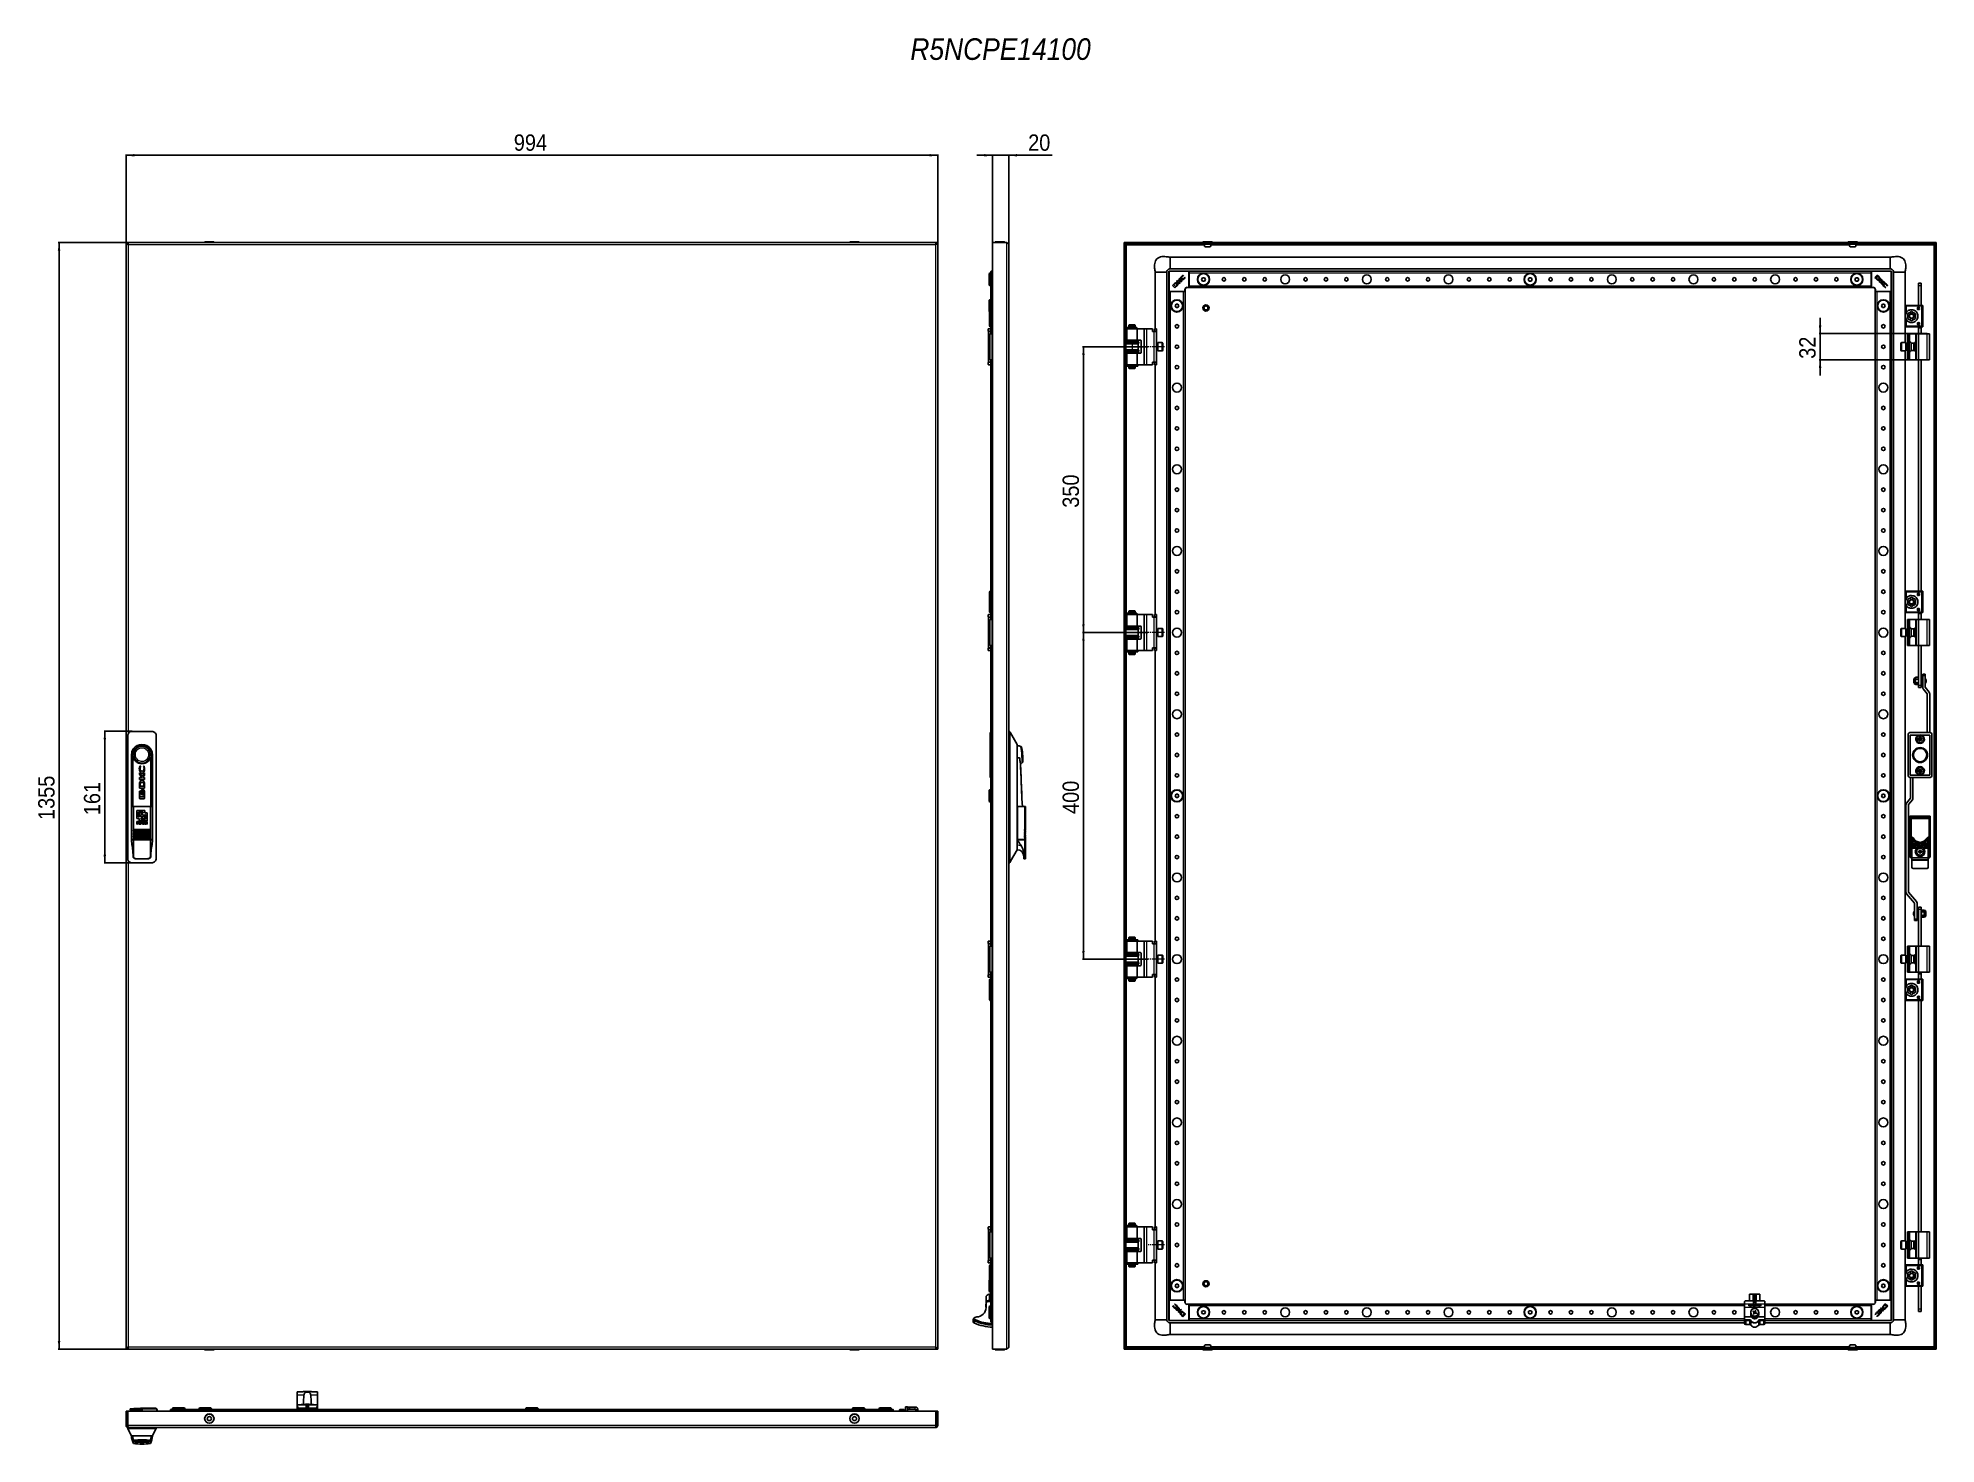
# Model space of a CAD drawing. Header units: millimetres. Extents: x -672 to 1653, y -981 to 741.
import ezdxf

# ---------------------------------------------------------------- set-up
doc = ezdxf.new("R2010")
doc.units = ezdxf.units.MM
doc.linetypes.add('SLD-Осевая', pattern=[19.05, 15.24, -1.27, 1.27, -1.27])
doc.linetypes.add('SLD-Сплошная', pattern=[0])
doc.layers.add('FORMAT', color=7, linetype='SLD-Сплошная')
doc.styles.add('SLDTEXTSTYLE0', font='GOTHICI.TTF', dxfattribs={"width": 0.913})
doc.styles.add('SLDTEXTSTYLE1', font='GOTHIC.TTF', dxfattribs={"width": 0.913})
doc.dimstyles.new('SLDDIMSTYLE0', dxfattribs={"dimtxt": 20, "dimasz": 10, "dimexe": 0, "dimexo": 0.0625, "dimgap": 5, "dimtad": 2, "dimdec": 1, "dimrnd": 1e-09, "dimzin": 12, "dimdsep": 46, "dimtxsty": 'SLDTEXTSTYLE0', "dimsah": 1, "dimcen": 0.09, "dimadec": 0, "dimazin": 3, "dimtfac": 1, "dimtofl": 0, "dimtmove": 0, "dimatfit": 3, "dimfxl": 0, "dimfrac": 2, "dimtolj": 1, "dimtzin": 12, "dimarcsym": 0})
doc.dimstyles.new('SLDDIMSTYLE1', dxfattribs={"dimtxt": 20, "dimasz": 10, "dimexe": 0, "dimexo": 0.0625, "dimgap": 5, "dimtad": 2, "dimdec": 1, "dimrnd": 1e-09, "dimzin": 12, "dimdsep": 46, "dimtxsty": 'SLDTEXTSTYLE0', "dimsah": 1, "dimcen": 0.09, "dimadec": 0, "dimazin": 3, "dimtfac": 1, "dimtmove": 0, "dimatfit": 0, "dimfxl": 0, "dimfrac": 2, "dimtolj": 1, "dimtzin": 12, "dimarcsym": 0})

msp = doc.modelspace()

# ---------------------------------------------------------------- texts
at = {"layer": 'FORMAT', "insert": (396.57, 740.84), "char_height": 26.4583, "attachment_point": 1, "style": 'SLDTEXTSTYLE0'}
msp.add_mtext('R5NCPE14100', dxfattribs=at)

# ---------------------------------------------------------------- blocks, each defined once
blk = doc.blocks.new('_D')
at = {"layer": 'FORMAT'}
for p, q in [((-563.8, 490.6), (-563.8, 598.6)), ((430.2, 597.6), (-563.8, 597.6)), ((430.2, 490.6), (430.2, 598.6))]:
    blk.add_line(p, q, dxfattribs=at)
for points in [[(-563.8, 597.6), (-553.8, 596), (-553.8, 599.1)], [(430.2, 597.6), (420.2, 599.1), (420.2, 596)]]:
    blk.add_solid(points, dxfattribs=at)
at = {"layer": 'FORMAT', "insert": (-89, 623.1), "char_height": 20, "attachment_point": 1, "style": 'SLDTEXTSTYLE1'}
blk.add_mtext('994', dxfattribs=at)
blk = doc.blocks.new('_D_1')
at = {"layer": 'FORMAT'}
for p, q in [((-561.5, 490.6), (-646.8, 490.6)), ((-645.8, 490.6), (-645.8, -864.4)), ((-561.5, -864.4), (-646.8, -864.4))]:
    blk.add_line(p, q, dxfattribs=at)
for points in [[(-645.8, 490.6), (-647.4, 480.6), (-644.3, 480.6)], [(-645.8, -864.4), (-644.3, -854.4), (-647.4, -854.4)]]:
    blk.add_solid(points, dxfattribs=at)
at = {"layer": 'FORMAT', "insert": (-671.4, -216.5), "char_height": 20, "attachment_point": 1, "rotation": 90, "style": 'SLDTEXTSTYLE1'}
blk.add_mtext('1355', dxfattribs=at)
blk = doc.blocks.new('_D_2')
at = {"layer": 'FORMAT'}
for p, q in [((-556.3, -107.9), (-590.8, -107.9)), ((-589.8, -107.9), (-589.8, -268.9)), ((-556.3, -268.9), (-590.8, -268.9))]:
    blk.add_line(p, q, dxfattribs=at)
for points in [[(-589.8, -107.9), (-591.4, -117.9), (-588.3, -117.9)], [(-589.8, -268.9), (-588.3, -258.9), (-591.4, -258.9)]]:
    blk.add_solid(points, dxfattribs=at)
at = {"layer": 'FORMAT', "insert": (-615.4, -210.6), "char_height": 20, "attachment_point": 1, "rotation": 90, "style": 'SLDTEXTSTYLE1'}
blk.add_mtext('161', dxfattribs=at)
blk = doc.blocks.new('_D_3')
at = {"layer": 'FORMAT'}
for p, q in [((497.3, 597.6), (478, 597.6)), ((497.3, 490.6), (497.3, 598.6)), ((497.3, 597.6), (517.3, 597.6)), ((517.3, 488), (517.3, 598.6)), ((517.3, 597.6), (570.3, 597.6))]:
    blk.add_line(p, q, dxfattribs=at)
for points in [[(497.3, 597.6), (487.3, 599.1), (487.3, 596)], [(517.3, 597.6), (527.3, 596), (527.3, 599.1)]]:
    blk.add_solid(points, dxfattribs=at)
at = {"layer": 'FORMAT', "insert": (540.8, 623.1), "char_height": 20, "attachment_point": 1, "style": 'SLDTEXTSTYLE1'}
blk.add_mtext('20', dxfattribs=at)
blk = doc.blocks.new('_D_4')
at = {"layer": 'FORMAT'}
for p, q in [((1510.5, 379.1), (1510.5, 398.3)), ((1641.5, 379.1), (1509.5, 379.1)), ((1510.5, 379.1), (1510.5, 347.1)), ((1641.5, 347.1), (1509.5, 347.1)), ((1510.5, 347.1), (1510.5, 327.9))]:
    blk.add_line(p, q, dxfattribs=at)
for points in [[(1510.5, 379.1), (1512.1, 389.1), (1509, 389.1)], [(1510.5, 347.1), (1509, 337.1), (1512.1, 337.1)]]:
    blk.add_solid(points, dxfattribs=at)
at = {"layer": 'FORMAT', "insert": (1485, 348.3), "char_height": 20, "attachment_point": 1, "rotation": 90, "style": 'SLDTEXTSTYLE1'}
blk.add_mtext('32', dxfattribs=at)
blk = doc.blocks.new('_D_5')
at = {"layer": 'FORMAT'}
for p, q in [((687.5, 363.1), (607.5, 363.1)), ((608.5, 13.1), (608.5, 363.1)), ((687.5, 13.1), (607.5, 13.1))]:
    blk.add_line(p, q, dxfattribs=at)
for points in [[(608.5, 363.1), (607, 353.1), (610, 353.1)], [(608.5, 13.1), (610, 23.1), (607, 23.1)]]:
    blk.add_solid(points, dxfattribs=at)
at = {"layer": 'FORMAT', "insert": (583, 165.9), "char_height": 20, "attachment_point": 1, "rotation": 90, "style": 'SLDTEXTSTYLE1'}
blk.add_mtext('350', dxfattribs=at)
blk = doc.blocks.new('_D_6')
at = {"layer": 'FORMAT'}
for p, q in [((687.5, 13.1), (607.5, 13.1)), ((608.5, -386.9), (608.5, 13.1)), ((687.5, -386.9), (607.5, -386.9))]:
    blk.add_line(p, q, dxfattribs=at)
for points in [[(608.5, 13.1), (607, 3.1), (610, 3.1)], [(608.5, -386.9), (610, -376.9), (607, -376.9)]]:
    blk.add_solid(points, dxfattribs=at)
at = {"layer": 'FORMAT', "insert": (583, -209.1), "char_height": 20, "attachment_point": 1, "rotation": 90, "style": 'SLDTEXTSTYLE1'}
blk.add_mtext('400', dxfattribs=at)

# ---------------------------------------------------------------- dimensions: what is measured, and where the dimension line sits
at = {"layer": 'FORMAT'}
for base, p1, p2, dimstyle, picture, middle in [((-563.83, 597.59), (430.17, 490.59), (-563.83, 490.59), 'SLDDIMSTYLE0', '_D', (-66.83, 597.59)), ((517.27, 597.59), (497.27, 490.59), (517.27, 487.99), 'SLDDIMSTYLE1', '_D_3', (555.53, 597.59))]:
    dim = msp.add_linear_dim(base=base, p1=p1, p2=p2, dimstyle=dimstyle, dxfattribs=at)
    dim.commit()
    dim.dimension.update_dxf_attribs({"geometry": picture, "text_midpoint": middle, "dimtype": 160})
for base, p1, p2, dimstyle, picture, middle in [((-645.83, -864.41), (-561.53, 490.59), (-561.53, -864.41), 'SLDDIMSTYLE0', '_D_1', (-645.83, -186.91)), ((1510.51, 347.09), (1641.51, 379.09), (1641.51, 347.09), 'SLDDIMSTYLE1', '_D_4', (1510.51, 363.09)), ((608.5, 363.09), (687.56, 13.09), (687.56, 363.09), 'SLDDIMSTYLE0', '_D_5', (608.5, 188.09)), ((608.5, 13.09), (687.56, -386.91), (687.56, 13.09), 'SLDDIMSTYLE0', '_D_6', (608.5, -186.91)), ((-589.83, -268.91), (-556.33, -107.91), (-556.33, -268.91), 'SLDDIMSTYLE0', '_D_2', (-589.83, -188.41))]:
    dim = msp.add_linear_dim(base=base, p1=p1, p2=p2, angle=90, dimstyle=dimstyle, dxfattribs=at)
    dim.commit()
    dim.dimension.update_dxf_attribs({"geometry": picture, "text_midpoint": middle, "dimtype": 160})

# ---------------------------------------------------------------- linework, layer by layer
at = {"color": 7, "linetype": 'SLD-Сплошная', "lineweight": 25}
for p, q in [((-563.83, -864.41), (-563.83, 490.59)), ((-563.83, 490.59), (-561.83, 490.59)), ((427.87, 490.59), (-561.53, 490.59)), ((-561.53, 488.87), (-561.53, 490.59)), ((-467.58, 491.34), (-467.58, 490.59)), ((-467.33, 491.59), (-456.33, 491.59)), ((-456.08, 490.59), (-456.08, 491.34)), ((322.42, 491.34), (322.42, 490.59)), ((322.67, 491.59), (325.17, 491.59)), ((325.17, 491.59), (333.67, 491.59)), ((333.92, 490.59), (333.92, 491.34)), ((427.87, 490.59), (427.87, 488.88)), ((430.17, 490.59), (428.17, 490.59)), ((430.17, -864.41), (430.17, 490.59)), ((497.27, -864.41), (497.27, 490.59)), ((514.67, 490.59), (497.27, 490.59)), ((500.52, 491.34), (500.52, 490.59)), ((500.77, 491.59), (501.67, 491.59)), ((501.67, 491.59), (511.77, 491.59)), ((512.02, 490.59), (512.02, 491.34)), ((658.51, 490.59), (658.51, -864.41)), ((658.51, 490.59), (660.51, 490.59)), ((660.51, 490.59), (660.51, -864.41)), ((660.81, 488.59), (660.81, 490.59)), ((1650.21, 490.59), (660.81, 490.59)), ((1650.21, 488.59), (660.81, 488.59)), ((661.11, 487.99), (660.91, 488.59)), ((754.76, 491.34), (754.76, 490.59)), ((755.01, 491.59), (766.01, 491.59)), ((766.26, 490.59), (766.26, 491.34)), ((1544.76, 491.34), (1544.76, 490.59)), ((1545.01, 491.59), (1553.52, 491.59)), ((1553.52, 491.59), (1556.01, 491.59)), ((1556.26, 490.59), (1556.26, 491.34)), ((1650.12, 488.59), (1649.91, 487.99)), ((1650.21, 488.59), (1650.21, 490.59)), ((1652.51, 490.59), (1650.51, 490.59)), ((1650.51, -864.41), (1650.51, 490.59)), ((1652.51, -864.41), (1652.51, 490.59)), ((517.27, 487.99), (517.27, -110.91)), ((714.51, 472.59), (714.51, 471.61)), ((714.51, 472.59), (1596.51, 472.59)), ((714.51, 471.61), (714.51, 469.16)), ((714.51, 469.16), (714.51, 464.22)), ((493.77, 453.09), (493.27, 452.59)), ((493.27, 445.59), (493.27, 452.59)), ((493.27, 438.59), (493.27, 445.59)), ((495.27, 453.09), (493.77, 453.09)), ((493.77, 453.09), (493.77, 445.59)), ((493.77, 445.59), (493.77, 438.09)), ((495.05, 444.53), (495.07, 444.53)), ((495.07, 450.94), (495.27, 450.94)), ((495.07, 448.95), (495.07, 450.94)), ((495.07, 448.95), (495.27, 448.95)), ((495.07, 446.98), (495.07, 448.95)), ((495.07, 446.98), (495.27, 446.98)), ((495.07, 445.94), (495.27, 445.94)), ((495.07, 444.89), (495.07, 445.94)), ((495.07, 444.89), (495.27, 444.89)), ((495.07, 443.5), (495.07, 444.89)), ((495.07, 443.5), (495.27, 443.5)), ((495.07, 443.01), (495.07, 443.5)), ((495.07, 442.22), (495.07, 443.01)), ((495.07, 443.01), (495.27, 443.01)), ((495.07, 442.22), (495.27, 442.22)), ((495.07, 441.44), (495.07, 442.22)), ((495.27, 430.89), (495.27, 455.29)), ((495.57, 455.59), (497.27, 455.59)), ((696.51, 454.59), (697.49, 454.59)), ((696.51, 454.59), (696.51, 385.09)), ((699.94, 454.59), (704.88, 454.59)), ((704.88, 454.59), (707.08, 454.59)), ((710.51, 454.59), (710.51, -828.41)), ((713.01, 430.89), (713.01, 455.29)), ((713.31, 455.59), (737.71, 455.59)), ((714.51, 464.22), (714.51, 462.02)), ((714.51, 462.02), (714.51, 459.57)), ((714.51, 458.59), (1596.51, 458.59)), ((723.7, 444.24), (722.66, 443.2)), ((722.66, 443.2), (725.62, 440.24)), ((725.09, 442.85), (723.7, 444.24)), ((725.58, 446.12), (725.09, 442.85)), ((725.43, 442.54), (728.09, 442.71)), ((726.68, 441.3), (725.43, 442.54)), ((726.38, 446.92), (725.58, 446.12)), ((725.91, 443.82), (726.38, 446.92)), ((729.38, 444), (725.91, 443.82)), ((728.09, 442.71), (729.38, 444)), ((730.94, 450.04), (730.61, 450.73)), ((730.81, 449.91), (730.94, 450.04)), ((732.76, 448.47), (732.65, 448.36)), ((733, 447.96), (732.76, 448.47)), ((738.01, 455.29), (738.01, 455.59)), ((738.01, 455.59), (1573.01, 455.59)), ((738.01, 455.29), (738.01, 454.64)), ((738.01, 453.59), (738.01, 454.64)), ((738.01, 437.59), (738.01, 453.59)), ((754.35, 447.59), (753.2, 445.59)), ((753.2, 445.59), (754.35, 443.59)), ((756.66, 447.59), (754.35, 447.59)), ((754.35, 443.59), (756.66, 443.59)), ((757.82, 445.59), (756.66, 447.59)), ((756.66, 443.59), (757.82, 445.59)), ((1154.35, 447.59), (1153.2, 445.59)), ((1153.2, 445.59), (1154.35, 443.59)), ((1156.66, 447.59), (1154.35, 447.59)), ((1154.35, 443.59), (1156.66, 443.59)), ((1157.82, 445.59), (1156.66, 447.59)), ((1156.66, 443.59), (1157.82, 445.59)), ((1554.35, 447.59), (1553.2, 445.59)), ((1553.2, 445.59), (1554.35, 443.59)), ((1556.66, 447.59), (1554.35, 447.59)), ((1554.35, 443.59), (1556.66, 443.59)), ((1557.82, 445.59), (1556.66, 447.59)), ((1556.66, 443.59), (1557.82, 445.59)), ((1573.01, 455.29), (1573.01, 455.59)), ((1573.01, 454.64), (1573.01, 455.29)), ((1573.01, 453.59), (1573.01, 454.64)), ((1573.01, 437.59), (1573.01, 453.59)), ((1573.31, 455.59), (1597.71, 455.59)), ((1580.61, 450.94), (1577.65, 447.98)), ((1577.65, 447.98), (1579.54, 446.09)), ((1581.32, 449.42), (1579.13, 447.24)), ((1579.13, 447.24), (1579.81, 446.58)), ((1579.54, 446.09), (1579.56, 446.07)), ((1582.6, 448.95), (1580.61, 450.94)), ((1582.06, 448.7), (1581.32, 449.42)), ((1585.62, 445.94), (1582.66, 442.98)), ((1582.66, 442.98), (1583.72, 441.92)), ((1583.72, 441.92), (1584.96, 443.16)), ((1584.96, 443.16), (1585.13, 440.5)), ((1585.27, 443.5), (1586.66, 444.89)), ((1588.54, 443.01), (1585.27, 443.5)), ((1586.66, 444.89), (1585.62, 445.94)), ((1586.24, 442.69), (1589.34, 442.22)), ((1586.42, 439.22), (1586.24, 442.69)), ((1589.34, 442.22), (1588.54, 443.01)), ((1598.01, 455.29), (1598.01, 430.89)), ((1600.51, 454.59), (1600.51, -828.41)), ((1603.94, 454.59), (1606.14, 454.59)), ((1614.51, 454.59), (1614.51, 413.26)), ((493.27, 438.59), (493.77, 438.09)), ((493.77, 420.59), (493.27, 420.09)), ((493.27, 406.09), (493.27, 420.09)), ((493.77, 438.09), (495.07, 438.09)), ((495.27, 420.59), (493.77, 420.59)), ((493.77, 420.59), (493.77, 413.41)), ((495.27, 441.3), (495.05, 441.3)), ((495.07, 437.98), (495.27, 437.98)), ((495.07, 437.65), (495.07, 437.98)), ((495.07, 437.65), (495.27, 437.65)), ((495.07, 436.98), (495.07, 437.65)), ((495.07, 436.98), (495.27, 436.98)), ((495.07, 435.95), (495.27, 435.95)), ((495.07, 435.84), (495.07, 435.95)), ((495.07, 435.84), (495.27, 435.84)), ((495.07, 435.59), (495.07, 435.84)), ((495.07, 435.23), (495.07, 435.59)), ((495.07, 435.59), (495.27, 435.59)), ((495.07, 435.23), (495.27, 435.23)), ((495.27, 430.59), (495.27, 413.59)), ((495.27, 430.59), (495.57, 430.59)), ((496.22, 430.59), (495.57, 430.59)), ((496.22, 430.59), (497.27, 430.59)), ((713.01, -804.41), (713.01, 430.59)), ((713.31, 430.59), (713.01, 430.59)), ((713.95, 430.59), (713.31, 430.59)), ((715.01, 430.59), (713.95, 430.59)), ((731.01, 430.59), (715.01, 430.59)), ((719.65, 440.19), (717.65, 438.19)), ((717.65, 438.19), (720.61, 435.23)), ((719.9, 439.64), (719.18, 438.9)), ((719.18, 438.9), (721.36, 436.71)), ((720.61, 435.23), (722.5, 437.12)), ((721.36, 436.71), (722.02, 437.39)), ((722.5, 437.12), (722.52, 437.14)), ((725.62, 440.24), (726.68, 441.3)), ((732.06, 430.59), (731.01, 430.59)), ((732.71, 430.59), (732.06, 430.59)), ((733.01, 430.59), (732.71, 430.59)), ((733.01, 433.59), (733.01, 430.89)), ((733.01, -804.41), (733.01, 430.59)), ((737.71, 435.59), (735.01, 435.59)), ((738.01, 436.53), (738.01, 437.59)), ((738.01, 436.53), (738.01, 435.89)), ((738.01, 435.59), (738.01, 435.89)), ((738.01, 435.59), (1573.01, 435.59)), ((1573.01, 436.53), (1573.01, 437.59)), ((1573.01, 435.89), (1573.01, 436.53)), ((1573.01, 435.59), (1573.01, 435.89)), ((1576.01, 435.59), (1573.31, 435.59)), ((1578.01, 430.89), (1578.01, 433.59)), ((1578.01, 430.59), (1578.01, -804.41)), ((1578.01, 430.59), (1578.31, 430.59)), ((1578.95, 430.59), (1578.31, 430.59)), ((1578.95, 430.59), (1580.01, 430.59)), ((1580.01, 430.59), (1596.01, 430.59)), ((1585.13, 440.5), (1586.42, 439.22)), ((1590.38, 435.59), (1590.89, 435.84)), ((1590.89, 435.84), (1590.78, 435.95)), ((1592.33, 437.79), (1592.46, 437.65)), ((1592.46, 437.65), (1593.15, 437.98)), ((1596.01, 430.59), (1597.06, 430.59)), ((1597.71, 430.59), (1597.06, 430.59)), ((1597.71, 430.59), (1598.01, 430.59)), ((1598.01, 430.59), (1598.01, -804.41)), ((1631.21, 440.79), (1634.21, 440.79)), ((1631.21, 437.79), (1631.21, 440.79)), ((1631.21, 437.79), (1631.21, 413.59)), ((1634.21, 440.79), (1634.21, 437.79)), ((1634.21, 437.79), (1634.21, 413.59)), ((493.27, 406.09), (493.77, 405.59)), ((493.67, 413.09), (493.67, 388.09)), ((497.16, 413.59), (495.67, 413.59)), ((721.85, 415.09), (720.7, 413.09)), ((720.7, 413.09), (721.85, 411.09)), ((724.16, 415.09), (721.85, 415.09)), ((721.85, 411.09), (724.16, 411.09)), ((725.32, 413.09), (724.16, 415.09)), ((724.16, 411.09), (725.32, 413.09)), ((1586.85, 415.09), (1585.7, 413.09)), ((1585.7, 413.09), (1586.85, 411.09)), ((1589.16, 415.09), (1586.85, 415.09)), ((1586.85, 411.09), (1589.16, 411.09)), ((1590.32, 413.09), (1589.16, 415.09)), ((1589.16, 411.09), (1590.32, 413.09)), ((1614.51, 413.09), (1614.51, 388.09)), ((1615.34, 403.71), (1616.84, 405.97)), ((1616.84, 395.2), (1615.34, 397.46)), ((1634.51, 413.59), (1616.51, 413.59)), ((1622.51, 406.3), (1617.56, 403.45)), ((1617.56, 403.45), (1617.56, 401.59)), ((1617.56, 401.59), (1619.52, 401.59)), ((1617.56, 399.59), (1617.56, 401.59)), ((1617.56, 399.59), (1617.56, 397.73)), ((1617.56, 399.59), (1619.52, 399.59)), ((1617.56, 397.73), (1622.51, 394.87)), ((1620.22, 401.59), (1619.52, 401.59)), ((1619.52, 399.59), (1620.22, 399.59)), ((1627.46, 403.45), (1622.51, 406.3)), ((1622.51, 394.87), (1627.46, 397.73)), ((1625.49, 401.59), (1624.8, 401.59)), ((1624.8, 399.59), (1625.49, 399.59)), ((1625.49, 401.59), (1627.46, 401.59)), ((1625.49, 399.59), (1627.46, 399.59)), ((1627.46, 401.59), (1627.46, 403.45)), ((1627.46, 401.59), (1627.46, 399.59)), ((1627.46, 397.73), (1627.46, 399.59)), ((1629.95, 410.55), (1629.95, 408.68)), ((1630.41, 408.68), (1630.41, 408.96)), ((1630.48, 410.29), (1630.48, 410.51)), ((1630.86, 410.29), (1630.48, 410.29)), ((1630.48, 409.94), (1630.91, 409.94)), ((1630.48, 409.35), (1630.48, 409.94)), ((1635.11, 413.59), (1634.86, 413.59)), ((1636.51, 388.09), (1636.51, 413.09)), ((491.72, 384.59), (491.72, 382.59)), ((495.27, 385.09), (492.22, 385.09)), ((492.22, 382.09), (495.27, 382.09)), ((492.22, 382.09), (492.22, 381.79)), ((492.22, 344.39), (492.22, 381.79)), ((492.22, 381.79), (495.22, 381.79)), ((493.77, 379.09), (496.77, 379.09)), ((493.77, 347.09), (493.77, 379.09)), ((494.72, 382.09), (494.72, 381.79)), ((495.22, 381.79), (495.27, 381.79)), ((495.27, 387.59), (495.27, 379.09)), ((495.67, 387.59), (497.27, 387.59)), ((497.27, 379.09), (496.77, 379.09)), ((660.86, 386.79), (660.86, 385.89)), ((660.86, 386.79), (673.75, 386.79)), ((660.86, 385.89), (673.75, 385.89)), ((661.56, 385.09), (661.56, 371.09)), ((661.56, 385.09), (674.46, 385.09)), ((664.58, 389.84), (664.01, 388.84)), ((664.01, 388.84), (664.01, 386.84)), ((672.01, 388.84), (664.01, 388.84)), ((668.76, 386.84), (664.01, 386.84)), ((664.01, 385.84), (664.01, 385.09)), ((668.76, 385.84), (664.01, 385.84)), ((664.51, 386.84), (664.51, 386.79)), ((664.51, 385.89), (664.51, 385.84)), ((664.58, 389.84), (671.43, 389.84)), ((672.01, 386.84), (668.76, 386.84)), ((672.01, 385.84), (668.76, 385.84)), ((672.01, 388.84), (671.43, 389.84)), ((671.51, 386.79), (671.51, 386.84)), ((671.51, 385.84), (671.51, 385.89)), ((672.01, 386.84), (672.01, 388.84)), ((672.01, 385.09), (672.01, 385.84)), ((673.75, 386.79), (673.83, 386.79)), ((673.75, 385.89), (673.83, 385.89)), ((673.83, 385.89), (673.83, 386.79)), ((673.83, 386.79), (674.04, 386.79)), ((673.83, 385.89), (674.04, 385.89)), ((674.04, 385.89), (674.04, 386.79)), ((674.46, 371.09), (674.46, 385.09)), ((682.56, 385.09), (674.46, 385.09)), ((683.06, 385.09), (682.56, 385.09)), ((683.06, 341.09), (683.06, 385.09)), ((683.06, 385.09), (686.06, 385.09)), ((693.06, 385.09), (686.06, 385.09)), ((693.06, 385.09), (693.06, 381.79)), ((693.06, 381.79), (695.06, 381.79)), ((695.06, 381.79), (698.06, 381.79)), ((695.56, 385.09), (698.06, 385.09)), ((695.56, 384.59), (695.56, 385.09)), ((695.56, 384.59), (695.56, 382.59)), ((695.56, 382.09), (695.56, 382.59)), ((698.06, 382.09), (695.56, 382.09)), ((695.56, 382.09), (695.56, 381.79)), ((698.06, 385.09), (698.06, 384.59)), ((698.06, 384.59), (698.06, 382.59)), ((698.06, 382.59), (698.06, 382.09)), ((698.06, 381.79), (698.06, 382.09)), ((698.06, 344.39), (698.06, 381.79)), ((1614.51, 387.91), (1614.51, 368.09)), ((1616.51, 387.59), (1634.51, 387.59)), ((1617.51, 379.09), (1619.51, 379.09)), ((1617.51, 378.09), (1617.51, 379.09)), ((1617.51, 377.09), (1617.51, 378.09)), ((1617.51, 376.09), (1617.51, 377.09)), ((1619.51, 376.09), (1617.51, 376.09)), ((1617.51, 376.09), (1617.51, 375.59)), ((1619.51, 375.59), (1617.51, 375.59)), ((1617.51, 375.59), (1617.51, 350.59)), ((1619.51, 379.09), (1619.51, 378.09)), ((1620.51, 379.09), (1619.51, 379.09)), ((1619.51, 377.09), (1619.51, 378.09)), ((1619.51, 377.09), (1619.51, 376.09)), ((1619.51, 376.09), (1619.51, 375.59)), ((1619.51, 375.59), (1619.51, 350.59)), ((1620.51, 379.09), (1627.51, 379.09)), ((1628.51, 379.09), (1627.51, 379.09)), ((1628.51, 379.09), (1631.51, 379.09)), ((1628.51, 347.09), (1628.51, 379.09)), ((1629.95, 390.63), (1629.95, 392.5)), ((1630.41, 392.49), (1630.41, 392.22)), ((1630.48, 391.23), (1630.48, 391.82)), ((1630.91, 391.23), (1630.48, 391.23)), ((1630.86, 390.88), (1630.48, 390.88)), ((1630.48, 390.88), (1630.48, 390.66)), ((1631.21, 387.61), (1631.21, 386.29)), ((1631.21, 386.29), (1631.21, 379.09)), ((1641.51, 379.09), (1631.51, 379.09)), ((1634.21, 387.61), (1634.21, 386.29)), ((1634.21, 386.29), (1634.21, 379.09)), ((1634.86, 387.59), (1635.11, 387.59)), ((1641.51, 379.09), (1644.51, 379.09)), ((1644.51, 347.09), (1644.51, 379.09)), ((660.51, 370.09), (675.51, 370.09)), ((675.51, 369.49), (660.51, 369.49)), ((675.51, 366.69), (660.51, 366.69)), ((675.51, 359.49), (660.51, 359.49)), ((675.51, 356.69), (660.51, 356.69)), ((660.51, 356.09), (675.51, 356.09)), ((674.46, 371.09), (661.56, 371.09)), ((661.56, 355.09), (661.56, 341.09)), ((661.56, 355.09), (674.46, 355.09)), ((664.01, 371.09), (664.01, 370.09)), ((664.01, 356.09), (664.01, 355.09)), ((672.01, 370.09), (672.01, 371.09)), ((672.01, 355.09), (672.01, 356.09)), ((674.46, 371.09), (678.56, 371.09)), ((674.46, 341.09), (674.46, 355.09)), ((678.56, 355.09), (674.46, 355.09)), ((675.51, 369.49), (675.51, 370.09)), ((676.21, 368.8), (675.51, 369.49)), ((675.51, 366.69), (676.21, 367.37)), ((675.51, 359.49), (675.51, 366.69)), ((676.21, 358.8), (675.51, 359.49)), ((675.51, 356.69), (676.21, 357.37)), ((675.51, 356.09), (675.51, 356.69)), ((679.06, 370.59), (679.06, 355.59)), ((699.31, 366.09), (698.06, 366.09)), ((698.06, 360.09), (699.31, 360.09)), ((704.96, 368.09), (699.56, 368.09)), ((699.56, 368.09), (699.56, 358.09)), ((699.56, 358.09), (704.96, 358.09)), ((705.56, 367.49), (705.56, 358.69)), ((1609.51, 360.84), (1609.51, 367.49)), ((1609.51, 358.69), (1609.51, 360.84)), ((1615.51, 368.09), (1610.11, 368.09)), ((1610.11, 358.09), (1615.51, 358.09)), ((1614.51, 358.09), (1614.51, 63.26)), ((1615.51, 360.53), (1615.51, 368.09)), ((1615.51, 358.09), (1615.51, 360.53)), ((1617.01, 366.09), (1615.76, 366.09)), ((1615.76, 360.09), (1617.01, 360.09)), ((1617.51, 368.09), (1617.01, 368.09)), ((1617.01, 368.09), (1617.01, 366.88)), ((1617.01, 366.88), (1617.01, 358.09)), ((1617.01, 358.09), (1617.51, 358.09)), ((1619.51, 350.59), (1617.51, 350.59)), ((1617.51, 350.59), (1617.51, 350.09)), ((1617.51, 350.09), (1619.51, 350.09)), ((1617.51, 349.09), (1617.51, 350.09)), ((1617.51, 348.09), (1617.51, 349.09)), ((1619.51, 369.09), (1620.51, 369.09)), ((1620.51, 357.09), (1619.51, 357.09)), ((1619.51, 350.59), (1619.51, 350.09)), ((1619.51, 350.09), (1619.51, 349.09)), ((1619.51, 348.09), (1619.51, 349.09)), ((1621.21, 369.09), (1620.51, 369.09)), ((1620.51, 357.09), (1621.21, 357.09)), ((1621.21, 369.09), (1621.21, 368.64)), ((1621.21, 357.54), (1621.21, 357.09)), ((1625.14, 367.59), (1622.01, 367.59)), ((1622.01, 358.59), (1622.01, 367.59)), ((1622.01, 358.59), (1625.14, 358.59)), ((1626.01, 367.09), (1625.14, 367.59)), ((1625.14, 358.59), (1625.14, 367.59)), ((1625.14, 358.59), (1626.01, 359.09)), ((1626.01, 359.09), (1626.01, 367.09)), ((1626.81, 357.09), (1626.81, 369.09)), ((1627.51, 369.09), (1626.81, 369.09)), ((1626.81, 357.09), (1627.51, 357.09)), ((1627.51, 369.09), (1628.51, 369.09)), ((1628.51, 357.09), (1627.51, 357.09)), ((491.72, 343.59), (491.72, 341.59)), ((495.22, 344.39), (492.22, 344.39)), ((492.22, 344.39), (492.22, 344.09)), ((495.27, 344.09), (492.22, 344.09)), ((492.22, 341.09), (495.27, 341.09)), ((496.77, 347.09), (493.77, 347.09)), ((494.72, 344.39), (494.72, 344.09)), ((495.27, 344.39), (495.22, 344.39)), ((495.27, 347.09), (495.27, 63.59)), ((496.77, 347.09), (497.27, 347.09)), ((660.86, 340.29), (660.86, 339.39)), ((660.86, 340.29), (675.16, 340.29)), ((660.86, 339.39), (675.16, 339.39)), ((674.46, 341.09), (661.56, 341.09)), ((664.01, 341.09), (664.01, 340.34)), ((668.76, 340.34), (664.01, 340.34)), ((664.01, 339.34), (664.01, 337.34)), ((668.76, 339.34), (664.01, 339.34)), ((664.01, 337.34), (664.58, 336.34)), ((664.01, 337.34), (668.76, 337.34)), ((664.51, 340.34), (664.51, 340.29)), ((664.51, 339.39), (664.51, 339.34)), ((668.65, 336.34), (664.58, 336.34)), ((671.43, 336.34), (668.65, 336.34)), ((672.01, 340.34), (668.76, 340.34)), ((672.01, 339.34), (668.76, 339.34)), ((668.76, 337.34), (672.01, 337.34)), ((671.43, 336.34), (672.01, 337.34)), ((671.51, 340.29), (671.51, 340.34)), ((671.51, 339.34), (671.51, 339.39)), ((672.01, 340.34), (672.01, 341.09)), ((672.01, 337.34), (672.01, 339.34)), ((674.46, 341.09), (682.56, 341.09)), ((675.16, 339.39), (675.16, 340.29)), ((682.56, 341.09), (683.06, 341.09)), ((686.06, 341.09), (683.06, 341.09)), ((686.06, 341.09), (693.06, 341.09)), ((693.06, 344.39), (695.06, 344.39)), ((693.06, 344.39), (693.06, 341.09)), ((698.06, 344.39), (695.06, 344.39)), ((695.56, 344.39), (695.56, 344.09)), ((695.56, 344.09), (698.06, 344.09)), ((695.56, 343.59), (695.56, 344.09)), ((695.56, 343.59), (695.56, 341.59)), ((695.56, 341.09), (695.56, 341.59)), ((698.06, 341.09), (695.56, 341.09)), ((696.51, 341.09), (696.51, 35.09)), ((698.06, 344.09), (698.06, 344.39)), ((698.06, 344.09), (698.06, 343.59)), ((698.06, 343.59), (698.06, 341.59)), ((698.06, 341.59), (698.06, 341.09)), ((1617.51, 347.09), (1617.51, 348.09)), ((1619.51, 347.09), (1617.51, 347.09)), ((1619.51, 348.09), (1619.51, 347.09)), ((1619.51, 347.09), (1620.51, 347.09)), ((1627.51, 347.09), (1620.51, 347.09)), ((1627.51, 347.09), (1628.51, 347.09)), ((1631.51, 347.09), (1628.51, 347.09)), ((1631.21, 347.09), (1631.21, 63.59)), ((1631.51, 347.09), (1641.51, 347.09)), ((1634.21, 347.09), (1634.21, 63.59)), ((1644.51, 347.09), (1641.51, 347.09)), ((493.67, 63.09), (493.67, 38.09)), ((497.27, 63.59), (495.67, 63.59)), ((1614.51, 63.09), (1614.51, 38.09)), ((1615.34, 53.71), (1616.84, 55.97)), ((1616.84, 45.2), (1615.34, 47.46)), ((1634.51, 63.59), (1616.51, 63.59)), ((1622.51, 56.3), (1617.56, 53.45)), ((1617.56, 53.45), (1617.56, 51.59)), ((1617.56, 49.59), (1617.56, 51.59)), ((1617.56, 51.59), (1619.52, 51.59)), ((1617.56, 49.59), (1619.52, 49.59)), ((1617.56, 49.59), (1617.56, 47.73)), ((1617.56, 47.73), (1622.51, 44.87)), ((1620.22, 51.59), (1619.52, 51.59)), ((1619.52, 49.59), (1620.22, 49.59)), ((1627.46, 53.45), (1622.51, 56.3)), ((1622.51, 44.87), (1627.46, 47.73)), ((1625.49, 51.59), (1624.8, 51.59)), ((1624.8, 49.59), (1625.49, 49.59)), ((1625.49, 51.59), (1627.46, 51.59)), ((1625.49, 49.59), (1627.46, 49.59)), ((1627.46, 51.59), (1627.46, 53.45)), ((1627.46, 51.59), (1627.46, 49.59)), ((1627.46, 47.73), (1627.46, 49.59)), ((1629.95, 60.55), (1629.95, 58.68)), ((1630.41, 58.68), (1630.41, 58.96)), ((1630.48, 60.29), (1630.48, 60.51)), ((1630.86, 60.29), (1630.48, 60.29)), ((1630.48, 59.94), (1630.91, 59.94)), ((1630.48, 59.35), (1630.48, 59.94)), ((1635.11, 63.59), (1634.86, 63.59)), ((1636.51, 38.09), (1636.51, 63.09)), ((491.72, 34.59), (491.72, 32.59)), ((495.27, 35.09), (492.22, 35.09)), ((492.22, 32.09), (495.27, 32.09)), ((492.22, 32.09), (492.22, 31.79)), ((492.22, -5.61), (492.22, 31.79)), ((492.22, 31.79), (495.22, 31.79)), ((493.77, -2.91), (493.77, 29.09)), ((493.77, 29.09), (496.77, 29.09)), ((494.72, 32.09), (494.72, 31.79)), ((495.22, 31.79), (495.27, 31.79)), ((495.27, 37.59), (495.27, 29.09)), ((495.67, 37.59), (497.27, 37.59)), ((497.27, 29.09), (496.77, 29.09)), ((660.86, 36.79), (660.86, 35.89)), ((660.86, 36.79), (673.75, 36.79)), ((660.86, 35.89), (673.75, 35.89)), ((661.56, 35.09), (661.56, 21.09)), ((661.56, 35.09), (674.46, 35.09)), ((664.58, 39.84), (664.01, 38.84)), ((664.01, 38.84), (664.01, 36.84)), ((672.01, 38.84), (664.01, 38.84)), ((668.76, 36.84), (664.01, 36.84)), ((664.01, 35.84), (664.01, 35.09)), ((668.76, 35.84), (664.01, 35.84)), ((664.51, 36.84), (664.51, 36.79)), ((664.51, 35.89), (664.51, 35.84)), ((664.58, 39.84), (671.43, 39.84)), ((672.01, 36.84), (668.76, 36.84)), ((672.01, 35.84), (668.76, 35.84)), ((672.01, 38.84), (671.43, 39.84)), ((671.51, 36.79), (671.51, 36.84)), ((671.51, 35.84), (671.51, 35.89)), ((672.01, 36.84), (672.01, 38.84)), ((672.01, 35.09), (672.01, 35.84)), ((673.75, 36.79), (673.83, 36.79)), ((673.75, 35.89), (673.83, 35.89)), ((673.83, 35.89), (673.83, 36.79)), ((673.83, 36.79), (674.04, 36.79)), ((673.83, 35.89), (674.04, 35.89)), ((674.04, 35.89), (674.04, 36.79)), ((674.46, 21.09), (674.46, 35.09)), ((682.56, 35.09), (674.46, 35.09)), ((683.06, 35.09), (682.56, 35.09)), ((683.06, -8.91), (683.06, 35.09)), ((683.06, 35.09), (686.06, 35.09)), ((693.06, 35.09), (686.06, 35.09)), ((693.06, 35.09), (693.06, 31.79)), ((693.06, 31.79), (695.06, 31.79)), ((695.06, 31.79), (698.06, 31.79)), ((695.56, 35.09), (698.06, 35.09)), ((695.56, 34.59), (695.56, 35.09)), ((695.56, 34.59), (695.56, 32.59)), ((695.56, 32.09), (695.56, 32.59)), ((698.06, 32.09), (695.56, 32.09)), ((695.56, 32.09), (695.56, 31.79)), ((698.06, 35.09), (698.06, 34.59)), ((698.06, 34.59), (698.06, 32.59)), ((698.06, 32.59), (698.06, 32.09)), ((698.06, 31.79), (698.06, 32.09)), ((698.06, -5.61), (698.06, 31.79)), ((1614.51, 37.91), (1614.51, 18.09)), ((1616.51, 37.59), (1634.51, 37.59)), ((1617.51, 29.09), (1619.51, 29.09)), ((1617.51, 28.09), (1617.51, 29.09)), ((1617.51, 27.09), (1617.51, 28.09)), ((1617.51, 26.09), (1617.51, 27.09)), ((1619.51, 26.09), (1617.51, 26.09)), ((1617.51, 26.09), (1617.51, 25.59)), ((1619.51, 25.59), (1617.51, 25.59)), ((1617.51, 25.59), (1617.51, 0.59)), ((1619.51, 29.09), (1619.51, 28.09)), ((1620.51, 29.09), (1619.51, 29.09)), ((1619.51, 27.09), (1619.51, 28.09)), ((1619.51, 27.09), (1619.51, 26.09)), ((1619.51, 26.09), (1619.51, 25.59)), ((1619.51, 25.59), (1619.51, 0.59)), ((1620.51, 29.09), (1627.51, 29.09)), ((1628.51, 29.09), (1627.51, 29.09)), ((1628.51, 29.09), (1631.51, 29.09)), ((1628.51, -2.91), (1628.51, 29.09)), ((1629.95, 40.63), (1629.95, 42.5)), ((1630.41, 42.49), (1630.41, 42.22)), ((1630.48, 41.23), (1630.48, 41.82)), ((1630.91, 41.23), (1630.48, 41.23)), ((1630.86, 40.88), (1630.48, 40.88)), ((1630.48, 40.88), (1630.48, 40.66)), ((1631.21, 37.61), (1631.21, 36.29)), ((1631.21, 36.29), (1631.21, 29.09)), ((1641.51, 29.09), (1631.51, 29.09)), ((1634.21, 37.61), (1634.21, 36.29)), ((1634.21, 36.29), (1634.21, 29.09)), ((1634.86, 37.59), (1635.11, 37.59)), ((1641.51, 29.09), (1644.51, 29.09)), ((1644.51, -2.91), (1644.51, 29.09)), ((660.51, 20.09), (675.51, 20.09)), ((675.51, 19.49), (660.51, 19.49)), ((675.51, 16.69), (660.51, 16.69)), ((675.51, 9.49), (660.51, 9.49)), ((675.51, 6.69), (660.51, 6.69)), ((660.51, 6.09), (675.51, 6.09)), ((674.46, 21.09), (661.56, 21.09)), ((661.56, 5.09), (661.56, -8.91)), ((661.56, 5.09), (674.46, 5.09)), ((664.01, 21.09), (664.01, 20.09)), ((664.01, 6.09), (664.01, 5.09)), ((672.01, 20.09), (672.01, 21.09)), ((672.01, 5.09), (672.01, 6.09)), ((674.46, 21.09), (678.56, 21.09)), ((674.46, -8.91), (674.46, 5.09)), ((678.56, 5.09), (674.46, 5.09)), ((675.51, 19.49), (675.51, 20.09)), ((676.21, 18.8), (675.51, 19.49)), ((675.51, 16.69), (676.21, 17.37)), ((675.51, 9.49), (675.51, 16.69)), ((676.21, 8.8), (675.51, 9.49)), ((675.51, 6.69), (676.21, 7.37)), ((675.51, 6.09), (675.51, 6.69)), ((679.06, 20.59), (679.06, 5.59)), ((699.31, 16.09), (698.06, 16.09)), ((698.06, 10.09), (699.31, 10.09)), ((704.96, 18.09), (699.56, 18.09)), ((699.56, 18.09), (699.56, 8.09)), ((699.56, 8.09), (704.96, 8.09)), ((705.56, 17.49), (705.56, 8.69)), ((1609.51, 10.84), (1609.51, 17.49)), ((1609.51, 8.69), (1609.51, 10.84)), ((1615.51, 18.09), (1610.11, 18.09)), ((1610.11, 8.09), (1615.51, 8.09)), ((1614.51, 8.09), (1614.51, -381.91)), ((1615.51, 10.53), (1615.51, 18.09)), ((1615.51, 8.09), (1615.51, 10.53)), ((1617.01, 16.09), (1615.76, 16.09)), ((1615.76, 10.09), (1617.01, 10.09)), ((1617.51, 18.09), (1617.01, 18.09)), ((1617.01, 18.09), (1617.01, 16.88)), ((1617.01, 16.88), (1617.01, 8.09)), ((1617.01, 8.09), (1617.51, 8.09)), ((1619.51, 0.59), (1617.51, 0.59)), ((1617.51, 0.59), (1617.51, 0.09)), ((1617.51, 0.09), (1619.51, 0.09)), ((1617.51, -0.91), (1617.51, 0.09)), ((1619.51, 19.09), (1620.51, 19.09)), ((1620.51, 7.09), (1619.51, 7.09)), ((1619.51, 0.59), (1619.51, 0.09)), ((1619.51, 0.09), (1619.51, -0.91)), ((1621.21, 19.09), (1620.51, 19.09)), ((1620.51, 7.09), (1621.21, 7.09)), ((1621.21, 19.09), (1621.21, 18.64)), ((1621.21, 7.54), (1621.21, 7.09)), ((1625.14, 17.59), (1622.01, 17.59)), ((1622.01, 8.59), (1622.01, 17.59)), ((1622.01, 8.59), (1625.14, 8.59)), ((1626.01, 17.09), (1625.14, 17.59)), ((1625.14, 8.59), (1625.14, 17.59)), ((1625.14, 8.59), (1626.01, 9.09)), ((1626.01, 9.09), (1626.01, 17.09)), ((1626.81, 7.09), (1626.81, 19.09)), ((1627.51, 19.09), (1626.81, 19.09)), ((1626.81, 7.09), (1627.51, 7.09)), ((1627.51, 19.09), (1628.51, 19.09)), ((1628.51, 7.09), (1627.51, 7.09)), ((491.72, -6.41), (491.72, -8.41)), ((495.22, -5.61), (492.22, -5.61)), ((492.22, -5.61), (492.22, -5.91)), ((495.27, -5.91), (492.22, -5.91)), ((492.22, -8.91), (495.27, -8.91)), ((496.77, -2.91), (493.77, -2.91)), ((494.72, -5.61), (494.72, -5.91)), ((495.27, -5.61), (495.22, -5.61)), ((495.27, -2.91), (495.27, -109.41)), ((496.77, -2.91), (497.27, -2.91)), ((660.86, -9.71), (660.86, -10.61)), ((660.86, -9.71), (675.16, -9.71)), ((660.86, -10.61), (675.16, -10.61)), ((674.46, -8.91), (661.56, -8.91)), ((664.01, -8.91), (664.01, -9.66)), ((668.76, -9.66), (664.01, -9.66)), ((664.01, -10.66), (664.01, -12.66)), ((668.76, -10.66), (664.01, -10.66)), ((664.01, -12.66), (664.58, -13.66)), ((664.01, -12.66), (668.76, -12.66)), ((664.51, -9.66), (664.51, -9.71)), ((664.51, -10.61), (664.51, -10.66)), ((668.65, -13.66), (664.58, -13.66)), ((671.43, -13.66), (668.65, -13.66)), ((672.01, -9.66), (668.76, -9.66)), ((672.01, -10.66), (668.76, -10.66)), ((668.76, -12.66), (672.01, -12.66)), ((671.43, -13.66), (672.01, -12.66)), ((671.51, -9.71), (671.51, -9.66)), ((671.51, -10.66), (671.51, -10.61)), ((672.01, -9.66), (672.01, -8.91)), ((672.01, -12.66), (672.01, -10.66)), ((674.46, -8.91), (682.56, -8.91)), ((675.16, -10.61), (675.16, -9.71)), ((682.56, -8.91), (683.06, -8.91)), ((686.06, -8.91), (683.06, -8.91)), ((686.06, -8.91), (693.06, -8.91)), ((693.06, -5.61), (695.06, -5.61)), ((693.06, -5.61), (693.06, -8.91)), ((698.06, -5.61), (695.06, -5.61)), ((695.56, -5.61), (695.56, -5.91)), ((695.56, -5.91), (698.06, -5.91)), ((695.56, -6.41), (695.56, -5.91)), ((695.56, -6.41), (695.56, -8.41)), ((695.56, -8.91), (695.56, -8.41)), ((698.06, -8.91), (695.56, -8.91)), ((696.51, -8.91), (696.51, -364.91)), ((698.06, -5.91), (698.06, -5.61)), ((698.06, -5.91), (698.06, -6.41)), ((698.06, -6.41), (698.06, -8.41)), ((698.06, -8.41), (698.06, -8.91)), ((1617.51, -1.91), (1617.51, -0.91)), ((1617.51, -2.91), (1617.51, -1.91)), ((1619.51, -2.91), (1617.51, -2.91)), ((1619.51, -1.91), (1619.51, -0.91)), ((1619.51, -1.91), (1619.51, -2.91)), ((1619.51, -2.91), (1620.51, -2.91)), ((1627.51, -2.91), (1620.51, -2.91)), ((1627.51, -2.91), (1628.51, -2.91)), ((1631.51, -2.91), (1628.51, -2.91)), ((1631.21, -2.91), (1631.21, -51.21)), ((1631.51, -2.91), (1641.51, -2.91)), ((1634.21, -2.91), (1634.21, -51.21)), ((1644.51, -2.91), (1641.51, -2.91)), ((1626.01, -43.26), (1625.51, -43.76)), ((1625.51, -48.66), (1625.51, -43.76)), ((1627.21, -42.36), (1626.01, -42.36)), ((1626.01, -46.21), (1626.01, -42.36)), ((1626.01, -50.06), (1626.01, -46.21)), ((1627.55, -41.76), (1627.21, -42.36)), ((1627.21, -46.21), (1627.21, -42.36)), ((1627.21, -50.06), (1627.21, -46.21)), ((1630.66, -41.76), (1627.55, -41.76)), ((1630.66, -43.99), (1627.55, -43.99)), ((1631.01, -42.36), (1630.66, -41.76)), ((1631.01, -42.36), (1631.01, -50.06)), ((1631.21, -43.26), (1631.01, -43.26)), ((1636.21, -42.21), (1634.21, -42.21)), ((1636.21, -37.91), (1639.21, -37.91)), ((1636.21, -39.91), (1636.21, -37.91)), ((1636.21, -39.91), (1636.21, -53.84)), ((1639.21, -37.91), (1639.21, -39.91)), ((1639.21, -53.84), (1639.21, -39.91)), ((1625.51, -48.66), (1626.01, -49.16)), ((1626.01, -50.06), (1627.21, -50.06)), ((1627.21, -50.06), (1627.55, -50.66)), ((1630.66, -48.44), (1627.55, -48.44)), ((1630.66, -50.66), (1627.55, -50.66)), ((1630.66, -50.66), (1631.01, -50.06)), ((1631.01, -49.16), (1631.21, -49.16)), ((1631.21, -54.21), (1631.21, -51.21)), ((1634.21, -54.21), (1631.21, -54.21)), ((1634.21, -50.21), (1636.21, -50.21)), ((1634.21, -51.21), (1634.21, -54.21)), ((1636.89, -55.82), (1641.76, -62)), ((1644.12, -60.14), (1639.25, -53.97)), ((1641.81, -62.12), (1641.81, -109.41)), ((1644.81, -109.41), (1644.81, -62.12)), ((-561.83, -113.41), (-561.83, -263.41)), ((-532.33, -107.91), (-556.33, -107.91)), ((-526.83, -263.41), (-526.83, -113.41)), ((494.37, -109.41), (495.27, -109.41)), ((494.37, -111.41), (494.37, -109.41)), ((494.37, -162.41), (494.37, -111.41)), ((495.67, -109.81), (495.67, -111.41)), ((495.67, -110.21), (497.27, -110.21)), ((495.67, -111.41), (495.67, -162.41)), ((518.27, -107.91), (517.27, -107.91)), ((517.27, -110.91), (517.27, -113.41)), ((517.27, -113.41), (517.27, -263.41)), ((518.27, -113.41), (518.27, -263.41)), ((527.27, -123.91), (519.35, -109.83)), ((1618.51, -111.41), (1618.51, -162.41)), ((1645.51, -109.41), (1620.51, -109.41)), ((1621.01, -112.41), (1621.01, -161.41)), ((1631.41, -112.41), (1621.01, -112.41)), ((1632.41, -115.14), (1632.41, -116.71)), ((1632.84, -115.51), (1632.41, -115.14)), ((1632.84, -115.51), (1632.84, -116.71)), ((1633.17, -115.51), (1633.61, -115.14)), ((1633.17, -116.71), (1633.17, -115.51)), ((1633.61, -116.71), (1633.61, -115.14)), ((1645.01, -112.41), (1634.61, -112.41)), ((1645.01, -161.41), (1645.01, -112.41)), ((1647.51, -162.41), (1647.51, -111.41)), ((-557.33, -136.91), (-557.33, -199.74)), ((-531.33, -199.91), (-531.33, -136.91)), ((527.27, -123.91), (527.27, -129.38)), ((527.27, -129.38), (527.27, -136.91)), ((527.27, -136.91), (527.27, -239.91)), ((1631.1, -117.25), (1630.74, -116.81)), ((1632.31, -116.81), (1630.74, -116.81)), ((1631.1, -117.58), (1630.74, -118.01)), ((1630.74, -118.01), (1632.31, -118.01)), ((1632.31, -117.25), (1631.1, -117.25)), ((1631.1, -117.58), (1632.31, -117.58)), ((1632.41, -118.11), (1632.41, -119.68)), ((1632.84, -119.32), (1632.41, -119.68)), ((1632.84, -118.11), (1632.84, -119.32)), ((1633.17, -119.32), (1633.17, -118.11)), ((1633.17, -119.32), (1633.61, -119.68)), ((1633.61, -119.68), (1633.61, -118.11)), ((1635.28, -116.81), (1633.71, -116.81)), ((1634.91, -117.25), (1633.71, -117.25)), ((1633.71, -117.58), (1634.91, -117.58)), ((1633.71, -118.01), (1635.28, -118.01)), ((1634.91, -117.25), (1635.28, -116.81)), ((1634.91, -117.58), (1635.28, -118.01)), ((-555.33, -199.91), (-555.33, -139.91)), ((-555.32, -139.91), (-555.32, -139.91)), ((-547.03, -150.24), (-547.55, -153.39)), ((-544.68, -162.58), (-547.47, -158.79)), ((-547.47, -158.79), (-547.47, -160.48)), ((-547.47, -160.48), (-544.52, -164.47)), ((-545.94, -150.61), (-547.03, -150.24)), ((-545.94, -150.91), (-545.94, -150.61)), ((-541.18, -158.7), (-544.68, -162.58)), ((-543.82, -164.47), (-541.18, -161.43)), ((-541.54, -150.64), (-542.34, -150.36)), ((-542.34, -150.36), (-542.34, -150.59)), ((-541.1, -153.42), (-541.54, -150.64)), ((-541.18, -161.43), (-541.18, -158.7)), ((-533.33, -139.91), (-533.33, -199.91)), ((-533.33, -139.91), (-533.33, -139.91)), ((494.37, -164.41), (494.37, -162.41)), ((495.67, -162.41), (495.67, -164.01)), ((531.79, -156.59), (531.39, -147.39)), ((531.51, -150.61), (531.46, -150.24)), ((531.52, -150.61), (531.47, -150.24)), ((531.47, -150.24), (531.59, -153.39)), ((531.52, -150.91), (531.51, -150.61)), ((531.52, -150.61), (531.51, -150.61)), ((531.53, -150.91), (531.52, -150.61)), ((531.53, -150.91), (531.52, -150.91)), ((531.88, -158.67), (531.78, -156.59)), ((531.79, -156.6), (531.78, -156.6)), ((532.06, -162.58), (531.83, -158.79)), ((532.04, -162.18), (531.9, -159.09)), ((531.9, -160.48), (532.14, -164.47)), ((532.03, -162.18), (532.06, -162.58)), ((532.1, -163.84), (532.05, -162.58)), ((532.06, -162.58), (532.05, -162.58)), ((534.21, -144.98), (534.22, -144.79)), ((1621.01, -161.41), (1631.41, -161.41)), ((1631.1, -156.25), (1630.74, -155.81)), ((1630.74, -155.81), (1632.31, -155.81)), ((1631.1, -156.58), (1630.74, -157.01)), ((1632.31, -157.01), (1630.74, -157.01)), ((1631.1, -156.25), (1632.31, -156.25)), ((1632.31, -156.58), (1631.1, -156.58)), ((1632.41, -155.71), (1632.41, -154.14)), ((1632.84, -154.51), (1632.41, -154.14)), ((1632.41, -158.68), (1632.41, -157.11)), ((1632.84, -158.32), (1632.41, -158.68)), ((1632.84, -155.71), (1632.84, -154.51)), ((1632.84, -158.32), (1632.84, -157.11)), ((1633.17, -154.51), (1633.61, -154.14)), ((1633.17, -154.51), (1633.17, -155.71)), ((1633.17, -157.11), (1633.17, -158.32)), ((1633.17, -158.32), (1633.61, -158.68)), ((1633.61, -154.14), (1633.61, -155.71)), ((1633.61, -157.11), (1633.61, -158.68)), ((1633.71, -155.81), (1635.28, -155.81)), ((1633.71, -156.25), (1634.91, -156.25)), ((1634.91, -156.58), (1633.71, -156.58)), ((1635.28, -157.01), (1633.71, -157.01)), ((1634.61, -161.41), (1645.01, -161.41)), ((1634.91, -156.25), (1635.28, -155.81)), ((1634.91, -156.58), (1635.28, -157.01)), ((-544.52, -164.47), (-547.47, -164.47)), ((-547.47, -164.47), (-547.47, -166.7)), ((-547.47, -166.7), (-541.18, -166.7)), ((-547.47, -173.1), (-547.47, -177.33)), ((-547.47, -177.33), (-541.18, -177.33)), ((-547.47, -181.92), (-547.47, -189.76)), ((-546.96, -188.3), (-546.96, -182.06)), ((-546.96, -182.06), (-546.38, -182.06)), ((-546.38, -181.27), (-546.81, -181.27)), ((-546.51, -172.43), (-546.6, -173.41)), ((-546.6, -173.41), (-546.6, -174.96)), ((-546.6, -174.96), (-541.96, -174.96)), ((-546.38, -182.06), (-546.38, -181.27)), ((-544.65, -185.23), (-544.39, -185.09)), ((-544.37, -179.56), (-544.6, -179.42)), ((-544.45, -185.7), (-543.78, -185.7)), ((-543.63, -179.04), (-544.3, -179.04)), ((-544.24, -184.98), (-543.99, -184.71)), ((-543.99, -179.96), (-544.23, -179.68)), ((-543.89, -182.33), (-543.61, -180.78)), ((-543.61, -183.9), (-543.89, -182.33)), ((-543.61, -180.78), (-543.84, -180.21)), ((-543.84, -184.46), (-543.61, -183.9)), ((-541.18, -164.47), (-543.82, -164.47)), ((-543.39, -185.7), (-542.69, -185.7)), ((-542.54, -179.04), (-543.23, -179.04)), ((-541.96, -174.96), (-541.96, -173.54)), ((-541.67, -184.62), (-541.67, -188.3)), ((-541.21, -172.27), (-541.38, -170.65)), ((-541.18, -173.27), (-541.21, -172.27)), ((-541.18, -166.7), (-541.18, -164.47)), ((-541.18, -173.29), (-541.18, -173.27)), ((-541.18, -173.31), (-541.18, -173.29)), ((-541.18, -177.33), (-541.18, -173.31)), ((-541.18, -189.76), (-541.18, -181.92)), ((493.77, -179.41), (493.27, -179.91)), ((493.27, -193.91), (493.27, -179.91)), ((495.27, -179.41), (493.77, -179.41)), ((493.77, -179.41), (493.77, -194.41)), ((494.37, -164.41), (495.27, -164.41)), ((495.27, -164.41), (495.27, -370.91)), ((497.27, -163.61), (495.67, -163.61)), ((532.08, -164.47), (532.07, -164.47)), ((532.14, -164.47), (532.08, -164.47)), ((532.23, -166.7), (532.13, -164.47)), ((532.17, -166.7), (532.17, -166.69)), ((532.17, -166.7), (532.17, -166.7)), ((532.29, -167.96), (532.24, -166.69)), ((532.28, -167.96), (532.28, -167.96)), ((532.39, -170.42), (532.3, -168.28)), ((532.4, -170.41), (532.39, -170.41)), ((532.6, -174.96), (532.4, -170.39)), ((532.45, -172.43), (532.49, -173.41)), ((532.46, -172.43), (532.5, -173.41)), ((532.57, -174.96), (532.56, -174.96)), ((532.69, -177.33), (532.59, -174.96)), ((532.64, -177.33), (532.64, -177.33)), ((532.81, -179.8), (532.7, -177.33)), ((532.76, -179.04), (532.77, -179.04)), ((532.77, -179.04), (532.78, -179.04)), ((532.8, -179.56), (532.79, -179.42)), ((532.82, -179.96), (532.8, -179.68)), ((532.84, -181.27), (532.82, -181.27)), ((532.85, -181.27), (532.83, -181.27)), ((532.89, -181.73), (532.84, -180.49)), ((532.87, -182.06), (532.84, -181.27)), ((532.88, -182.06), (532.85, -181.27)), ((532.86, -182.06), (532.85, -182.06)), ((532.86, -182.06), (532.88, -182.06)), ((532.87, -181.23), (532.92, -182.33)), ((532.91, -182.04), (532.89, -181.73)), ((532.95, -182.94), (532.91, -182.15)), ((533, -184.17), (532.95, -182.94)), ((533.04, -184.98), (533.02, -184.71)), ((533.05, -185.23), (533.04, -185.09)), ((533.18, -188.3), (533.06, -185.62)), ((533.06, -185.7), (533.06, -185.7)), ((533.07, -185.7), (533.07, -185.7)), ((721.85, -184.91), (720.7, -186.91)), ((724.16, -184.91), (721.85, -184.91)), ((725.32, -186.91), (724.16, -184.91)), ((1586.85, -184.91), (1585.7, -186.91)), ((1589.16, -184.91), (1586.85, -184.91)), ((1590.32, -186.91), (1589.16, -184.91)), ((1620.51, -164.41), (1645.51, -164.41)), ((1621.21, -164.41), (1621.21, -189.64)), ((1624.21, -189.64), (1624.21, -164.41)), ((-557.29, -199.91), (-557.29, -240.41)), ((-557.29, -199.91), (-554.67, -199.91)), ((-554.67, -199.91), (-533.98, -199.91)), ((-554.67, -199.91), (-554.67, -227.91)), ((-550.67, -204.91), (-540.91, -204.91)), ((-550.67, -204.91), (-550.67, -214.67)), ((-548.72, -206.86), (-548.72, -212.72)), ((-548.72, -206.86), (-542.86, -206.86)), ((-547.74, -207.84), (-547.74, -212.72)), ((-542.86, -207.84), (-547.74, -207.84)), ((-541.67, -188.3), (-546.96, -188.3)), ((-546.81, -190.41), (-541.84, -190.41)), ((-542.86, -206.86), (-542.86, -207.84)), ((-540.91, -204.91), (-540.91, -207.84)), ((-540.91, -207.84), (-537.98, -207.84)), ((-537.98, -207.84), (-537.98, -217.6)), ((-533.98, -199.91), (-533.98, -227.91)), ((-533.98, -199.91), (-531.36, -199.91)), ((-531.36, -199.91), (-531.36, -240.41)), ((493.27, -193.91), (493.77, -194.41)), ((493.77, -194.41), (495.27, -194.41)), ((527.27, -199.91), (527.48, -199.91)), ((527.48, -199.91), (527.72, -199.91)), ((527.72, -199.91), (527.72, -240.41)), ((527.72, -199.91), (536.83, -199.91)), ((533.18, -189.76), (533.12, -188.32)), ((533.14, -188.3), (533.13, -188.3)), ((533.26, -190.41), (533.17, -188.3)), ((533.69, -199.91), (533.27, -190.41)), ((536.83, -199.91), (536.83, -227.91)), ((536.83, -199.91), (537.48, -199.91)), ((537.23, -204.91), (537.48, -204.91)), ((537.23, -204.91), (537.23, -214.67)), ((537.35, -206.86), (537.35, -212.72)), ((537.36, -206.86), (537.35, -206.86)), ((537.36, -206.86), (537.36, -212.72)), ((537.36, -206.86), (537.48, -206.86)), ((537.48, -207.84), (537.41, -207.84)), ((537.41, -207.84), (537.41, -212.72)), ((537.47, -206.86), (537.47, -204.91)), ((537.47, -209.79), (537.47, -207.84)), ((537.48, -204.91), (537.48, -199.91)), ((537.48, -207.84), (537.48, -206.86)), ((720.7, -186.91), (721.85, -188.91)), ((721.85, -188.91), (724.16, -188.91)), ((724.16, -188.91), (725.32, -186.91)), ((1585.7, -186.91), (1586.85, -188.91)), ((1586.85, -188.91), (1589.16, -188.91)), ((1589.16, -188.91), (1590.32, -186.91)), ((1615.71, -197.73), (1615.71, -304.71)), ((1621.16, -189.77), (1616.4, -195.74)), ((1618.71, -304.71), (1618.71, -197.73)), ((1618.75, -197.61), (1623.51, -191.64)), ((-554.93, -228.01), (-554.72, -228.01)), ((-554.93, -229.41), (-554.72, -229.41)), ((-554.93, -230.81), (-554.72, -230.81)), ((-554.93, -232.21), (-554.72, -232.21)), ((-533.93, -228.01), (-554.72, -228.01)), ((-533.93, -229.41), (-554.72, -229.41)), ((-533.93, -230.81), (-554.72, -230.81)), ((-533.93, -232.21), (-554.72, -232.21)), ((-547.74, -214.67), (-550.67, -214.67)), ((-548.6, -218.47), (-550.67, -218.47)), ((-550.67, -218.47), (-550.67, -221.44)), ((-550.67, -221.44), (-549.79, -221.44)), ((-549.79, -218.97), (-549.79, -219.77)), ((-549.79, -218.97), (-548.72, -218.97)), ((-548.76, -219.77), (-549.79, -219.77)), ((-549.79, -220.26), (-549.79, -221.44)), ((-549.79, -220.26), (-548.86, -220.26)), ((-547.74, -212.72), (-548.72, -212.72)), ((-548.23, -220.74), (-548.22, -221.06)), ((-548.09, -221.44), (-547.13, -221.44)), ((-547.74, -214.67), (-547.74, -217.6)), ((-537.98, -217.6), (-547.74, -217.6)), ((-547.3, -221.01), (-547.32, -220.65)), ((-547.3, -221.01), (-547.3, -221.02)), ((-547.13, -221.35), (-547.13, -221.44)), ((-545.29, -218.47), (-546.82, -221.44)), ((-546.82, -221.44), (-545.89, -221.44)), ((-545.89, -221.44), (-545.6, -220.84)), ((-545.79, -209.79), (-545.79, -212.72)), ((-545.79, -209.79), (-542.86, -209.79)), ((-542.86, -212.72), (-545.79, -212.72)), ((-545.79, -214.67), (-545.79, -215.65)), ((-545.79, -214.67), (-540.91, -214.67)), ((-539.93, -215.65), (-545.79, -215.65)), ((-545.6, -220.84), (-543.93, -220.84)), ((-545.37, -220.34), (-544.77, -219.07)), ((-544.17, -220.34), (-545.37, -220.34)), ((-544.26, -218.47), (-545.29, -218.47)), ((-544.77, -219.07), (-544.17, -220.34)), ((-542.71, -221.44), (-544.26, -218.47)), ((-543.93, -220.84), (-543.64, -221.44)), ((-543.64, -221.44), (-542.71, -221.44)), ((-542.86, -209.79), (-542.86, -212.72)), ((-540.94, -218.47), (-542.25, -218.47)), ((-542.25, -218.47), (-542.25, -221.44)), ((-542.25, -221.44), (-541.42, -221.44)), ((-541.42, -219.05), (-541.42, -221.44)), ((-541.42, -219.05), (-540.54, -221.44)), ((-540.09, -220.73), (-540.94, -218.47)), ((-540.91, -209.79), (-540.91, -214.67)), ((-540.91, -209.79), (-539.93, -209.79)), ((-540.54, -221.44), (-539.63, -221.44)), ((-539.24, -218.47), (-540.09, -220.73)), ((-539.93, -209.79), (-539.93, -215.65)), ((-539.63, -221.44), (-538.75, -219.05)), ((-537.91, -218.47), (-539.24, -218.47)), ((-538.75, -219.05), (-538.75, -221.44)), ((-538.75, -221.44), (-537.91, -221.44)), ((-537.91, -218.47), (-537.91, -221.44)), ((-533.93, -228.01), (-533.73, -228.01)), ((-533.93, -229.41), (-533.73, -229.41)), ((-533.93, -230.81), (-533.73, -230.81)), ((-533.93, -232.21), (-533.73, -232.21)), ((536.29, -228.01), (536.72, -228.01)), ((536.29, -229.41), (536.72, -229.41)), ((536.29, -230.81), (536.72, -230.81)), ((536.29, -232.21), (536.72, -232.21)), ((537.38, -228.01), (536.72, -228.01)), ((537.38, -229.41), (536.72, -229.41)), ((537.38, -230.81), (536.72, -230.81)), ((537.38, -232.21), (536.72, -232.21)), ((537.48, -229.31), (536.83, -229.31)), ((537.48, -230.71), (536.83, -230.71)), ((537.48, -232.11), (536.83, -232.11)), ((537.48, -229.31), (536.98, -228.01)), ((537.48, -230.71), (536.98, -229.41)), ((537.48, -232.11), (536.98, -230.81)), ((537.48, -233.51), (536.98, -232.21)), ((537.41, -214.67), (537.23, -214.67)), ((537.37, -218.47), (537.23, -218.47)), ((537.23, -218.47), (537.23, -221.44)), ((537.23, -221.44), (537.3, -221.44)), ((537.29, -218.97), (537.29, -219.77)), ((537.3, -218.97), (537.29, -218.97)), ((537.3, -219.77), (537.29, -219.77)), ((537.29, -220.26), (537.29, -221.44)), ((537.3, -220.26), (537.29, -220.26)), ((537.3, -218.97), (537.3, -219.77)), ((537.3, -218.97), (537.36, -218.97)), ((537.36, -219.77), (537.3, -219.77)), ((537.3, -220.26), (537.3, -221.44)), ((537.3, -220.26), (537.35, -220.26)), ((537.36, -212.72), (537.35, -212.72)), ((537.41, -212.72), (537.36, -212.72)), ((537.38, -221.44), (537.4, -221.44)), ((537.4, -220), (537.39, -220)), ((537.39, -221.44), (537.43, -221.44)), ((537.41, -214.67), (537.41, -217.6)), ((537.48, -217.6), (537.41, -217.6)), ((537.43, -219.31), (537.42, -219.31)), ((537.43, -220.65), (537.42, -220.65)), ((537.42, -221.01), (537.42, -221.02)), ((537.43, -221.01), (537.42, -221.01)), ((537.43, -221.02), (537.42, -221.02)), ((537.42, -221.35), (537.42, -221.44)), ((537.43, -221.35), (537.42, -221.35)), ((537.43, -221.01), (537.43, -221.02)), ((537.43, -221.35), (537.43, -221.44)), ((537.47, -218.47), (537.44, -221.44)), ((537.44, -221.44), (537.47, -221.44)), ((537.46, -209.79), (537.46, -212.72)), ((537.47, -209.79), (537.46, -209.79)), ((537.47, -212.72), (537.46, -212.72)), ((537.46, -214.67), (537.46, -215.65)), ((537.47, -214.67), (537.46, -214.67)), ((537.47, -215.65), (537.46, -215.65)), ((537.46, -220.34), (537.47, -219.07)), ((537.47, -220.34), (537.46, -220.34)), ((537.46, -221.44), (537.46, -220.84)), ((537.47, -220.84), (537.46, -220.84)), ((537.47, -209.79), (537.47, -212.72)), ((537.47, -209.79), (537.48, -209.79)), ((537.47, -214.67), (537.47, -212.72)), ((537.48, -212.72), (537.47, -212.72)), ((537.47, -214.67), (537.47, -215.65)), ((537.47, -214.67), (537.48, -214.67)), ((537.47, -217.6), (537.47, -215.65)), ((537.48, -215.65), (537.47, -215.65)), ((537.48, -218.47), (537.47, -218.47)), ((537.47, -220.34), (537.48, -219.07)), ((537.48, -219.07), (537.47, -219.07)), ((537.47, -220.84), (537.47, -220.02)), ((537.47, -220.34), (537.48, -220.34)), ((537.47, -220.84), (537.48, -220.84)), ((537.47, -221.44), (537.47, -220.84)), ((537.48, -212.72), (537.48, -209.79)), ((537.48, -215.65), (537.48, -214.67)), ((537.48, -218.47), (537.48, -217.6)), ((537.48, -219.1), (537.48, -218.47)), ((537.48, -219.07), (537.48, -220.34)), ((537.48, -227.91), (537.48, -220.84)), ((1645.51, -211.91), (1620.51, -211.91)), ((1620.51, -211.91), (1620.51, -261.91)), ((1620.69, -261.91), (1620.69, -214.59)), ((1621.69, -213.59), (1644.33, -213.59)), ((1645.32, -214.59), (1645.32, -261.91)), ((1645.51, -261.91), (1645.51, -211.91)), ((-557.33, -239.91), (-557.29, -240.91)), ((-557.29, -240.41), (-554.67, -240.41)), ((-557.29, -240.91), (-554.67, -240.91)), ((-555.33, -240.91), (-555.33, -240.41)), ((-554.93, -233.61), (-554.72, -233.61)), ((-554.93, -235.01), (-554.72, -235.01)), ((-554.93, -236.41), (-554.72, -236.41)), ((-554.93, -237.81), (-554.72, -237.81)), ((-533.93, -233.61), (-554.72, -233.61)), ((-533.93, -235.01), (-554.72, -235.01)), ((-533.93, -236.41), (-554.72, -236.41)), ((-533.93, -237.81), (-554.72, -237.81)), ((-554.67, -239.11), (-554.67, -240.41)), ((-554.67, -240.41), (-533.98, -240.41)), ((-554.67, -260.91), (-554.67, -240.91)), ((-554.67, -240.91), (-533.98, -240.91)), ((-533.98, -239.11), (-533.98, -240.41)), ((-533.98, -240.41), (-531.36, -240.41)), ((-533.98, -260.91), (-533.98, -240.91)), ((-533.98, -240.91), (-531.36, -240.91)), ((-533.93, -233.61), (-533.73, -233.61)), ((-533.93, -235.01), (-533.73, -235.01)), ((-533.93, -236.41), (-533.73, -236.41)), ((-533.93, -237.81), (-533.73, -237.81)), ((-533.33, -240.41), (-533.33, -240.91)), ((-531.37, -240.91), (-531.33, -239.91)), ((496.25, -254.63), (496.56, -254.72)), ((496.56, -253.27), (496.56, -253.34)), ((496.56, -254.72), (496.56, -255.81)), ((519.35, -267), (527.27, -252.91)), ((527.27, -239.91), (527.27, -240.91)), ((527.27, -240.41), (527.48, -240.41)), ((527.48, -240.91), (527.27, -240.91)), ((527.27, -247.44), (527.27, -252.91)), ((527.27, -252.91), (527.48, -252.91)), ((527.48, -240.41), (527.72, -240.41)), ((527.48, -240.91), (527.72, -240.91)), ((527.72, -240.41), (536.83, -240.41)), ((527.72, -240.91), (536.83, -240.91)), ((535.48, -240.91), (535.46, -240.41)), ((536.29, -233.61), (536.72, -233.61)), ((536.29, -235.01), (536.72, -235.01)), ((536.29, -236.41), (536.72, -236.41)), ((536.29, -237.81), (536.72, -237.81)), ((537.38, -233.61), (536.72, -233.61)), ((537.38, -235.01), (536.72, -235.01)), ((537.38, -236.41), (536.72, -236.41)), ((537.38, -237.81), (536.72, -237.81)), ((537.48, -233.51), (536.83, -233.51)), ((537.48, -234.91), (536.83, -234.91)), ((537.48, -236.31), (536.83, -236.31)), ((537.48, -237.71), (536.83, -237.71)), ((536.83, -239.11), (536.83, -240.41)), ((537.48, -239.11), (536.83, -239.11)), ((536.83, -240.41), (537.48, -240.41)), ((536.83, -260.91), (536.83, -240.91)), ((536.83, -240.91), (537.48, -240.91)), ((537.48, -234.91), (536.98, -233.61)), ((537.48, -236.31), (536.98, -235.01)), ((537.48, -237.71), (536.98, -236.41)), ((537.48, -239.11), (536.98, -237.81)), ((537.48, -240.41), (537.48, -239.11)), ((537.48, -263.91), (537.48, -240.91)), ((1621.98, -247.91), (1621.96, -247.91)), ((1621.99, -247.91), (1621.98, -247.91)), ((1644.02, -247.91), (1621.99, -247.91)), ((1622.51, -250.41), (1622.51, -260.11)), ((1623.01, -262.36), (1623.01, -252.36)), ((1623.37, -251.38), (1623.37, -250.41)), ((1623.91, -240.47), (1623.46, -238.91)), ((1623.91, -244.96), (1623.66, -245.21)), ((1627.51, -249.11), (1623.81, -249.11)), ((1623.81, -249.98), (1627.51, -249.98)), ((1623.91, -244.96), (1623.91, -240.47)), ((1631, -244.96), (1623.91, -244.96)), ((1624.51, -250.86), (1628.11, -250.86)), ((1627.94, -250.41), (1627.94, -250.86)), ((1631, -244.76), (1631.26, -244.54)), ((1631, -244.76), (1631, -244.96)), ((1631, -244.96), (1631.26, -245.21)), ((1631.45, -255.15), (1631.09, -254.72)), ((1631.45, -255.38), (1631.09, -255.81)), ((1632.89, -255.15), (1631.45, -255.15)), ((1631.45, -255.38), (1632.89, -255.38)), ((1632.89, -255.15), (1632.38, -254.63)), ((1632.89, -255.38), (1632.38, -255.89)), ((1632.89, -253.7), (1632.46, -253.34)), ((1632.89, -253.7), (1632.89, -255.15)), ((1632.89, -255.38), (1632.89, -256.82)), ((1633.12, -253.7), (1633.55, -253.34)), ((1633.12, -255.15), (1633.12, -253.7)), ((1633.12, -255.15), (1633.64, -254.63)), ((1634.57, -255.15), (1633.12, -255.15)), ((1633.12, -255.38), (1633.64, -255.89)), ((1633.12, -255.38), (1634.57, -255.38)), ((1633.12, -256.82), (1633.12, -255.38)), ((1634.57, -255.15), (1634.93, -254.72)), ((1634.57, -255.38), (1634.93, -255.81)), ((1635.01, -244.76), (1634.76, -244.54)), ((1635.01, -244.96), (1634.76, -245.21)), ((1635.01, -244.96), (1635.01, -244.76)), ((1642.1, -244.96), (1635.01, -244.96)), ((1637.91, -250.86), (1641.51, -250.86)), ((1638.07, -250.86), (1638.07, -250.41)), ((1642.21, -249.11), (1638.51, -249.11)), ((1638.51, -249.98), (1642.21, -249.98)), ((1642.1, -240.47), (1642.56, -238.91)), ((1642.1, -240.47), (1642.1, -244.96)), ((1642.1, -244.96), (1642.36, -245.21)), ((1642.64, -250.41), (1642.64, -251.38)), ((1643.01, -262.36), (1643.01, -252.36)), ((1643.51, -260.11), (1643.51, -250.41)), ((1644.04, -247.91), (1644.02, -247.91)), ((1644.05, -247.91), (1644.04, -247.91)), ((-556.33, -268.91), (-532.33, -268.91)), ((-555.29, -260.91), (-555.29, -257.83)), ((-551.05, -263.91), (-551.99, -263.91)), ((-537.6, -263.91), (-551.05, -263.91)), ((-536.66, -263.91), (-537.6, -263.91)), ((-533.37, -260.91), (-533.37, -257.83)), ((496.56, -255.81), (496.25, -255.89)), ((496.56, -257.18), (496.56, -257.26)), ((517.27, -263.41), (517.27, -265.91)), ((517.27, -265.91), (517.27, -861.81)), ((518.27, -268.91), (517.27, -268.91)), ((535.48, -260.91), (535.48, -257.83)), ((537.2, -263.91), (535.48, -263.91)), ((537.48, -263.91), (537.2, -263.91)), ((1620.51, -261.91), (1620.72, -261.91)), ((1623.01, -264.86), (1623.01, -262.36)), ((1623.01, -264.86), (1643.01, -264.86)), ((1623.01, -265.86), (1623.01, -264.86)), ((1623.01, -274.36), (1623.01, -265.86)), ((1624.51, -275.86), (1641.51, -275.86)), ((1632.89, -256.82), (1632.46, -257.18)), ((1633.12, -256.82), (1633.55, -257.18)), ((1643.01, -264.86), (1643.01, -262.36)), ((1643.01, -265.86), (1643.01, -264.86)), ((1643.01, -274.36), (1643.01, -265.86)), ((1645.29, -261.91), (1645.51, -261.91)), ((1616.47, -306.79), (1626.16, -318.16)), ((1628.44, -316.21), (1618.75, -304.84)), ((1626.21, -318.29), (1626.21, -337.71)), ((1629.21, -337.71), (1629.21, -318.29)), ((1631.21, -326.21), (1631.21, -323.21)), ((1631.21, -323.21), (1634.21, -323.21)), ((1634.21, -323.21), (1634.21, -326.21)), ((1626.21, -339.71), (1626.21, -337.71)), ((1629.21, -339.71), (1626.21, -339.71)), ((1631.21, -327.21), (1629.21, -327.21)), ((1629.21, -335.21), (1631.21, -335.21)), ((1629.21, -337.71), (1629.21, -339.71)), ((1631.21, -370.91), (1631.21, -326.21)), ((1634.21, -370.91), (1634.21, -326.21)), ((1634.41, -328.26), (1634.21, -328.26)), ((1634.21, -334.16), (1634.41, -334.16)), ((1634.75, -326.76), (1634.41, -327.36)), ((1634.41, -327.36), (1634.41, -335.06)), ((1634.41, -335.06), (1634.75, -335.66)), ((1634.75, -326.76), (1637.86, -326.76)), ((1634.75, -328.99), (1637.86, -328.99)), ((1634.75, -333.44), (1637.86, -333.44)), ((1634.75, -335.66), (1637.86, -335.66)), ((1638.21, -327.36), (1637.86, -326.76)), ((1637.86, -335.66), (1638.21, -335.06)), ((1639.41, -327.36), (1638.21, -327.36)), ((1638.21, -327.36), (1638.21, -335.06)), ((1638.21, -335.06), (1639.41, -335.06)), ((1639.41, -327.36), (1639.41, -335.06)), ((1639.91, -328.76), (1639.41, -328.26)), ((1639.41, -334.16), (1639.91, -333.66)), ((1639.91, -328.76), (1639.91, -333.66)), ((491.72, -365.41), (491.72, -367.41)), ((495.27, -364.91), (492.22, -364.91)), ((492.22, -367.91), (495.27, -367.91)), ((492.22, -367.91), (492.22, -368.21)), ((492.22, -405.61), (492.22, -368.21)), ((492.22, -368.21), (495.22, -368.21)), ((493.77, -370.91), (496.77, -370.91)), ((493.77, -402.91), (493.77, -370.91)), ((494.72, -367.91), (494.72, -368.21)), ((495.22, -368.21), (495.27, -368.21)), ((497.27, -370.91), (496.77, -370.91)), ((660.86, -363.21), (660.86, -364.11)), ((675.16, -363.21), (660.86, -363.21)), ((675.16, -364.11), (660.86, -364.11)), ((661.56, -364.91), (661.56, -378.91)), ((661.56, -364.91), (674.46, -364.91)), ((664.58, -360.16), (664.01, -361.16)), ((664.01, -361.16), (664.01, -363.16)), ((672.01, -361.16), (664.01, -361.16)), ((664.01, -363.16), (672.01, -363.16)), ((664.01, -364.16), (664.01, -364.91)), ((664.01, -364.16), (672.01, -364.16)), ((664.51, -363.16), (664.51, -363.21)), ((664.51, -364.11), (664.51, -364.16)), ((664.58, -360.16), (671.43, -360.16)), ((672.01, -361.16), (671.43, -360.16)), ((671.51, -363.21), (671.51, -363.16)), ((671.51, -364.16), (671.51, -364.11)), ((672.01, -363.16), (672.01, -361.16)), ((672.01, -364.91), (672.01, -364.16)), ((674.46, -378.91), (674.46, -364.91)), ((682.56, -364.91), (674.46, -364.91)), ((675.16, -364.11), (675.16, -363.21)), ((683.06, -364.91), (682.56, -364.91)), ((683.06, -364.91), (686.06, -364.91)), ((683.06, -408.91), (683.06, -364.91)), ((693.06, -364.91), (686.06, -364.91)), ((693.06, -364.91), (693.06, -368.21)), ((693.06, -368.21), (695.06, -368.21)), ((695.06, -368.21), (698.06, -368.21)), ((695.56, -364.91), (698.06, -364.91)), ((695.56, -365.41), (695.56, -364.91)), ((695.56, -365.41), (695.56, -367.41)), ((695.56, -367.91), (695.56, -367.41)), ((698.06, -367.91), (695.56, -367.91)), ((695.56, -367.91), (695.56, -368.21)), ((698.06, -364.91), (698.06, -365.41)), ((698.06, -365.41), (698.06, -367.41)), ((698.06, -367.41), (698.06, -367.91)), ((698.06, -368.21), (698.06, -367.91)), ((698.06, -405.61), (698.06, -368.21)), ((1617.51, -371.91), (1617.51, -370.91)), ((1617.51, -370.91), (1619.51, -370.91)), ((1619.51, -370.91), (1619.51, -371.91)), ((1620.51, -370.91), (1619.51, -370.91)), ((1620.51, -370.91), (1627.51, -370.91)), ((1628.51, -370.91), (1627.51, -370.91)), ((1628.51, -402.91), (1628.51, -370.91)), ((1628.51, -370.91), (1631.51, -370.91)), ((1641.51, -370.91), (1631.51, -370.91)), ((1641.51, -370.91), (1644.51, -370.91)), ((1644.51, -402.91), (1644.51, -370.91)), ((660.51, -379.91), (675.51, -379.91)), ((675.51, -380.51), (660.51, -380.51)), ((675.51, -383.31), (660.51, -383.31)), ((675.51, -390.51), (660.51, -390.51)), ((675.51, -393.31), (660.51, -393.31)), ((660.51, -393.91), (675.51, -393.91)), ((674.46, -378.91), (661.56, -378.91)), ((661.56, -394.91), (661.56, -408.91)), ((661.56, -394.91), (674.46, -394.91)), ((664.01, -378.91), (664.01, -379.91)), ((664.01, -393.91), (664.01, -394.91)), ((672.01, -379.91), (672.01, -378.91)), ((672.01, -394.91), (672.01, -393.91)), ((674.46, -378.91), (678.56, -378.91)), ((674.46, -408.91), (674.46, -394.91)), ((678.56, -394.91), (674.46, -394.91)), ((675.51, -380.51), (675.51, -379.91)), ((676.21, -381.2), (675.51, -380.51)), ((675.51, -383.31), (676.21, -382.63)), ((675.51, -390.51), (675.51, -383.31)), ((676.21, -391.2), (675.51, -390.51)), ((675.51, -393.31), (676.21, -392.63)), ((675.51, -393.91), (675.51, -393.31)), ((679.06, -379.41), (679.06, -394.41)), ((699.31, -383.91), (698.06, -383.91)), ((698.06, -389.91), (699.31, -389.91)), ((704.96, -381.91), (699.56, -381.91)), ((699.56, -381.91), (699.56, -391.23)), ((699.56, -391.23), (699.56, -391.91)), ((699.56, -391.91), (704.96, -391.91)), ((705.56, -382.51), (705.56, -390.71)), ((705.56, -390.71), (705.56, -391.31)), ((1609.51, -391.31), (1609.51, -382.51)), ((1615.51, -381.91), (1610.11, -381.91)), ((1610.11, -391.91), (1615.51, -391.91)), ((1614.51, -391.91), (1614.51, -411.74)), ((1615.51, -391.91), (1615.51, -381.91)), ((1617.01, -383.91), (1615.76, -383.91)), ((1615.76, -389.91), (1617.01, -389.91)), ((1617.51, -381.91), (1617.01, -381.91)), ((1617.01, -381.91), (1617.01, -383.12)), ((1617.01, -383.12), (1617.01, -391.91)), ((1617.01, -391.91), (1617.51, -391.91)), ((1617.51, -372.91), (1617.51, -371.91)), ((1617.51, -373.91), (1617.51, -372.91)), ((1619.51, -373.91), (1617.51, -373.91)), ((1617.51, -373.91), (1617.51, -374.41)), ((1619.51, -374.41), (1617.51, -374.41)), ((1617.51, -374.41), (1617.51, -399.41)), ((1619.51, -372.91), (1619.51, -371.91)), ((1619.51, -372.91), (1619.51, -373.91)), ((1619.51, -373.91), (1619.51, -374.41)), ((1619.51, -374.41), (1619.51, -399.41)), ((1619.51, -380.91), (1620.51, -380.91)), ((1620.51, -392.91), (1619.51, -392.91)), ((1621.21, -380.91), (1620.51, -380.91)), ((1620.51, -392.91), (1621.21, -392.91)), ((1621.21, -380.91), (1621.21, -381.36)), ((1621.21, -392.46), (1621.21, -392.91)), ((1625.14, -382.41), (1622.01, -382.41)), ((1622.01, -391.41), (1622.01, -382.41)), ((1622.01, -391.41), (1625.14, -391.41)), ((1626.01, -382.91), (1625.14, -382.41)), ((1625.14, -391.41), (1625.14, -382.41)), ((1625.14, -391.41), (1626.01, -390.91)), ((1626.01, -390.91), (1626.01, -382.91)), ((1626.81, -392.91), (1626.81, -380.91)), ((1627.51, -380.91), (1626.81, -380.91)), ((1626.81, -392.91), (1627.51, -392.91)), ((1627.51, -380.91), (1628.51, -380.91)), ((1628.51, -392.91), (1627.51, -392.91)), ((491.72, -406.41), (491.72, -408.41)), ((495.22, -405.61), (492.22, -405.61)), ((492.22, -405.61), (492.22, -405.91)), ((495.27, -405.91), (492.22, -405.91)), ((492.22, -408.91), (495.27, -408.91)), ((493.67, -411.91), (493.67, -436.91)), ((496.77, -402.91), (493.77, -402.91)), ((494.72, -405.61), (494.72, -405.91)), ((495.27, -405.61), (495.22, -405.61)), ((495.27, -402.91), (495.27, -411.41)), ((497.27, -411.41), (495.67, -411.41)), ((496.77, -402.91), (497.27, -402.91)), ((660.86, -409.71), (660.86, -410.61)), ((673.75, -409.71), (660.86, -409.71)), ((673.75, -410.61), (660.86, -410.61)), ((674.46, -408.91), (661.56, -408.91)), ((664.01, -408.91), (664.01, -409.66)), ((664.01, -409.66), (672.01, -409.66)), ((664.01, -410.66), (664.01, -412.66)), ((664.01, -410.66), (672.01, -410.66)), ((664.01, -412.66), (664.58, -413.66)), ((664.01, -412.66), (668.76, -412.66)), ((664.51, -409.66), (664.51, -409.71)), ((664.51, -410.61), (664.51, -410.66)), ((668.65, -413.66), (664.58, -413.66)), ((671.43, -413.66), (668.65, -413.66)), ((668.76, -412.66), (672.01, -412.66)), ((671.43, -413.66), (672.01, -412.66)), ((671.51, -409.71), (671.51, -409.66)), ((671.51, -410.66), (671.51, -410.61)), ((672.01, -409.66), (672.01, -408.91)), ((672.01, -412.66), (672.01, -410.66)), ((673.83, -409.71), (673.75, -409.71)), ((673.83, -410.61), (673.75, -410.61)), ((673.83, -410.61), (673.83, -409.71)), ((674.04, -409.71), (673.83, -409.71)), ((674.04, -410.61), (673.83, -410.61)), ((674.04, -410.61), (674.04, -409.71)), ((674.46, -408.91), (682.56, -408.91)), ((682.56, -408.91), (683.06, -408.91)), ((686.06, -408.91), (683.06, -408.91)), ((686.06, -408.91), (693.06, -408.91)), ((693.06, -405.61), (695.06, -405.61)), ((693.06, -405.61), (693.06, -408.91)), ((698.06, -405.61), (695.06, -405.61)), ((695.56, -405.61), (695.56, -405.91)), ((695.56, -405.91), (698.06, -405.91)), ((695.56, -406.41), (695.56, -405.91)), ((695.56, -406.41), (695.56, -408.41)), ((695.56, -408.91), (695.56, -408.41)), ((698.06, -408.91), (695.56, -408.91)), ((696.51, -408.91), (696.51, -714.91)), ((698.06, -405.91), (698.06, -405.61)), ((698.06, -405.91), (698.06, -406.41)), ((698.06, -406.41), (698.06, -408.41)), ((698.06, -408.41), (698.06, -408.91)), ((1614.51, -411.91), (1614.51, -436.91)), ((1634.51, -411.41), (1616.51, -411.41)), ((1619.51, -399.41), (1617.51, -399.41)), ((1617.51, -399.41), (1617.51, -399.91)), ((1617.51, -399.91), (1619.51, -399.91)), ((1617.51, -400.91), (1617.51, -399.91)), ((1617.51, -401.91), (1617.51, -400.91)), ((1617.51, -402.91), (1617.51, -401.91)), ((1619.51, -402.91), (1617.51, -402.91)), ((1619.51, -399.41), (1619.51, -399.91)), ((1619.51, -399.91), (1619.51, -400.91)), ((1619.51, -401.91), (1619.51, -400.91)), ((1619.51, -401.91), (1619.51, -402.91)), ((1619.51, -402.91), (1620.51, -402.91)), ((1627.51, -402.91), (1620.51, -402.91)), ((1627.51, -402.91), (1628.51, -402.91)), ((1631.51, -402.91), (1628.51, -402.91)), ((1629.95, -414.45), (1629.95, -416.32)), ((1630.41, -416.32), (1630.41, -416.04)), ((1630.48, -414.71), (1630.48, -414.49)), ((1630.86, -414.71), (1630.48, -414.71)), ((1630.48, -415.06), (1630.91, -415.06)), ((1630.48, -415.65), (1630.48, -415.06)), ((1631.21, -404.21), (1631.21, -402.91)), ((1631.21, -404.71), (1631.21, -404.21)), ((1631.21, -404.71), (1634.21, -404.71)), ((1631.21, -411.41), (1631.21, -404.71)), ((1631.51, -402.91), (1641.51, -402.91)), ((1634.21, -404.21), (1634.21, -402.91)), ((1634.21, -404.21), (1634.21, -404.71)), ((1634.21, -411.41), (1634.21, -404.71)), ((1635.11, -411.41), (1634.86, -411.41)), ((1636.51, -436.91), (1636.51, -411.91)), ((1644.51, -402.91), (1641.51, -402.91)), ((495.27, -437.41), (495.27, -720.91)), ((495.67, -437.41), (497.27, -437.41)), ((1614.51, -437.09), (1614.51, -731.91)), ((1615.34, -421.29), (1616.84, -419.03)), ((1616.84, -429.8), (1615.34, -427.54)), ((1616.51, -437.41), (1634.51, -437.41)), ((1622.51, -418.7), (1617.56, -421.55)), ((1617.56, -421.55), (1617.56, -423.41)), ((1617.56, -423.41), (1619.52, -423.41)), ((1617.56, -425.41), (1617.56, -423.41)), ((1617.56, -425.41), (1617.56, -427.27)), ((1617.56, -425.41), (1619.52, -425.41)), ((1617.56, -427.27), (1622.51, -430.13)), ((1620.22, -423.41), (1619.52, -423.41)), ((1619.52, -425.41), (1620.22, -425.41)), ((1627.46, -421.55), (1622.51, -418.7)), ((1622.51, -430.13), (1627.46, -427.27)), ((1625.49, -423.41), (1624.8, -423.41)), ((1624.8, -425.41), (1625.49, -425.41)), ((1625.49, -423.41), (1627.46, -423.41)), ((1625.49, -425.41), (1627.46, -425.41)), ((1627.46, -423.41), (1627.46, -421.55)), ((1627.46, -423.41), (1627.46, -425.41)), ((1627.46, -427.27), (1627.46, -425.41)), ((1629.95, -434.37), (1629.95, -432.5)), ((1630.41, -432.51), (1630.41, -432.78)), ((1630.48, -433.77), (1630.48, -433.18)), ((1630.91, -433.77), (1630.48, -433.77)), ((1630.86, -434.12), (1630.48, -434.12)), ((1630.48, -434.12), (1630.48, -434.34)), ((1631.21, -720.91), (1631.21, -437.41)), ((1634.21, -720.91), (1634.21, -437.41)), ((1634.86, -437.41), (1635.11, -437.41)), ((491.72, -715.41), (491.72, -717.41)), ((495.27, -714.91), (492.22, -714.91)), ((492.22, -717.91), (495.27, -717.91)), ((492.22, -717.91), (492.22, -718.21)), ((492.22, -755.61), (492.22, -718.21)), ((492.22, -718.21), (495.22, -718.21)), ((494.72, -717.91), (494.72, -718.21)), ((495.22, -718.21), (495.27, -718.21)), ((660.86, -713.21), (660.86, -714.11)), ((660.86, -713.21), (673.75, -713.21)), ((660.86, -714.11), (673.75, -714.11)), ((661.56, -714.91), (661.56, -728.91)), ((661.56, -714.91), (674.46, -714.91)), ((664.58, -710.16), (664.01, -711.16)), ((664.01, -711.16), (664.01, -713.16)), ((672.01, -711.16), (664.01, -711.16)), ((668.76, -713.16), (664.01, -713.16)), ((664.01, -714.16), (664.01, -714.91)), ((668.76, -714.16), (664.01, -714.16)), ((664.51, -713.16), (664.51, -713.21)), ((664.51, -714.11), (664.51, -714.16)), ((664.58, -710.16), (671.43, -710.16)), ((672.01, -713.16), (668.76, -713.16)), ((672.01, -714.16), (668.76, -714.16)), ((672.01, -711.16), (671.43, -710.16)), ((671.51, -713.21), (671.51, -713.16)), ((671.51, -714.16), (671.51, -714.11)), ((672.01, -713.16), (672.01, -711.16)), ((672.01, -714.91), (672.01, -714.16)), ((673.75, -713.21), (673.83, -713.21)), ((673.75, -714.11), (673.83, -714.11)), ((673.83, -714.11), (673.83, -713.21)), ((673.83, -713.21), (674.04, -713.21)), ((673.83, -714.11), (674.04, -714.11)), ((674.04, -714.11), (674.04, -713.21)), ((674.46, -728.91), (674.46, -714.91)), ((682.56, -714.91), (674.46, -714.91)), ((683.06, -714.91), (682.56, -714.91)), ((683.06, -758.91), (683.06, -714.91)), ((683.06, -714.91), (686.06, -714.91)), ((693.06, -714.91), (686.06, -714.91)), ((693.06, -714.91), (693.06, -718.21)), ((693.06, -718.21), (695.06, -718.21)), ((695.06, -718.21), (698.06, -718.21)), ((695.56, -714.91), (698.06, -714.91)), ((695.56, -715.41), (695.56, -714.91)), ((695.56, -715.41), (695.56, -717.41)), ((695.56, -717.91), (695.56, -717.41)), ((698.06, -717.91), (695.56, -717.91)), ((695.56, -717.91), (695.56, -718.21)), ((698.06, -714.91), (698.06, -715.41)), ((698.06, -715.41), (698.06, -717.41)), ((698.06, -717.41), (698.06, -717.91)), ((698.06, -718.21), (698.06, -717.91)), ((698.06, -755.61), (698.06, -718.21)), ((493.77, -752.91), (493.77, -720.91)), ((493.77, -720.91), (496.77, -720.91)), ((497.27, -720.91), (496.77, -720.91)), ((660.51, -729.91), (675.51, -729.91)), ((675.51, -730.51), (660.51, -730.51)), ((675.51, -733.31), (660.51, -733.31)), ((675.51, -740.51), (660.51, -740.51)), ((675.51, -743.31), (660.51, -743.31)), ((674.46, -728.91), (661.56, -728.91)), ((664.01, -728.91), (664.01, -729.91)), ((672.01, -729.91), (672.01, -728.91)), ((674.46, -728.91), (678.56, -728.91)), ((675.51, -730.51), (675.51, -729.91)), ((676.21, -731.2), (675.51, -730.51)), ((675.51, -733.31), (676.21, -732.63)), ((675.51, -740.51), (675.51, -733.31)), ((676.21, -741.2), (675.51, -740.51)), ((675.51, -743.31), (676.21, -742.63)), ((675.51, -743.91), (675.51, -743.31)), ((679.06, -729.41), (679.06, -744.41)), ((699.31, -733.91), (698.06, -733.91)), ((698.06, -739.91), (699.31, -739.91)), ((704.96, -731.91), (699.56, -731.91)), ((699.56, -731.91), (699.56, -741.91)), ((699.56, -741.91), (704.96, -741.91)), ((705.56, -732.51), (705.56, -741.31)), ((1609.51, -739.16), (1609.51, -732.51)), ((1609.51, -741.31), (1609.51, -739.16)), ((1615.51, -731.91), (1610.11, -731.91)), ((1610.11, -741.91), (1615.51, -741.91)), ((1614.51, -741.91), (1614.51, -761.74)), ((1615.51, -739.47), (1615.51, -731.91)), ((1615.51, -741.91), (1615.51, -739.47)), ((1617.01, -733.91), (1615.76, -733.91)), ((1615.76, -739.91), (1617.01, -739.91)), ((1617.51, -731.91), (1617.01, -731.91)), ((1617.01, -731.91), (1617.01, -733.12)), ((1617.01, -733.12), (1617.01, -741.91)), ((1617.01, -741.91), (1617.51, -741.91)), ((1617.51, -720.91), (1619.51, -720.91)), ((1617.51, -721.91), (1617.51, -720.91)), ((1617.51, -722.91), (1617.51, -721.91)), ((1617.51, -723.91), (1617.51, -722.91)), ((1619.51, -723.91), (1617.51, -723.91)), ((1617.51, -723.91), (1617.51, -724.41)), ((1619.51, -724.41), (1617.51, -724.41)), ((1617.51, -724.41), (1617.51, -749.41)), ((1619.51, -720.91), (1619.51, -721.91)), ((1620.51, -720.91), (1619.51, -720.91)), ((1619.51, -722.91), (1619.51, -721.91)), ((1619.51, -722.91), (1619.51, -723.91)), ((1619.51, -723.91), (1619.51, -724.41)), ((1619.51, -724.41), (1619.51, -749.41)), ((1619.51, -730.91), (1620.51, -730.91)), ((1620.51, -742.91), (1619.51, -742.91)), ((1620.51, -720.91), (1627.51, -720.91)), ((1621.21, -730.91), (1620.51, -730.91)), ((1620.51, -742.91), (1621.21, -742.91)), ((1621.21, -730.91), (1621.21, -731.36)), ((1621.21, -742.46), (1621.21, -742.91)), ((1625.14, -732.41), (1622.01, -732.41)), ((1622.01, -741.41), (1622.01, -732.41)), ((1622.01, -741.41), (1625.14, -741.41)), ((1626.01, -732.91), (1625.14, -732.41)), ((1625.14, -741.41), (1625.14, -732.41)), ((1625.14, -741.41), (1626.01, -740.91)), ((1626.01, -740.91), (1626.01, -732.91)), ((1626.81, -742.91), (1626.81, -730.91)), ((1627.51, -730.91), (1626.81, -730.91)), ((1626.81, -742.91), (1627.51, -742.91)), ((1628.51, -720.91), (1627.51, -720.91)), ((1627.51, -730.91), (1628.51, -730.91)), ((1628.51, -742.91), (1627.51, -742.91)), ((1628.51, -720.91), (1631.51, -720.91)), ((1628.51, -752.91), (1628.51, -720.91)), ((1641.51, -720.91), (1631.51, -720.91)), ((1641.51, -720.91), (1644.51, -720.91)), ((1644.51, -752.91), (1644.51, -720.91)), ((491.72, -756.41), (491.72, -758.41)), ((495.22, -755.61), (492.22, -755.61)), ((492.22, -755.61), (492.22, -755.91)), ((495.27, -755.91), (492.22, -755.91)), ((492.22, -758.91), (495.27, -758.91)), ((493.67, -761.91), (493.67, -786.91)), ((496.77, -752.91), (493.77, -752.91)), ((494.72, -755.61), (494.72, -755.91)), ((495.27, -755.61), (495.22, -755.61)), ((495.27, -752.91), (495.27, -761.41)), ((497.27, -761.41), (495.67, -761.41)), ((496.77, -752.91), (497.27, -752.91)), ((660.51, -743.91), (675.51, -743.91)), ((660.86, -759.71), (660.86, -760.61)), ((660.86, -759.71), (675.16, -759.71)), ((660.86, -760.61), (675.16, -760.61)), ((661.56, -744.91), (661.56, -758.91)), ((661.56, -744.91), (674.46, -744.91)), ((674.46, -758.91), (661.56, -758.91)), ((664.01, -743.91), (664.01, -744.91)), ((664.01, -758.91), (664.01, -759.66)), ((668.76, -759.66), (664.01, -759.66)), ((664.01, -760.66), (664.01, -762.66)), ((668.76, -760.66), (664.01, -760.66)), ((664.01, -762.66), (664.58, -763.66)), ((664.01, -762.66), (668.76, -762.66)), ((664.51, -759.66), (664.51, -759.71)), ((664.51, -760.61), (664.51, -760.66)), ((668.65, -763.66), (664.58, -763.66)), ((671.43, -763.66), (668.65, -763.66)), ((672.01, -759.66), (668.76, -759.66)), ((672.01, -760.66), (668.76, -760.66)), ((668.76, -762.66), (672.01, -762.66)), ((671.43, -763.66), (672.01, -762.66)), ((671.51, -759.71), (671.51, -759.66)), ((671.51, -760.66), (671.51, -760.61)), ((672.01, -744.91), (672.01, -743.91)), ((672.01, -759.66), (672.01, -758.91)), ((672.01, -762.66), (672.01, -760.66)), ((674.46, -758.91), (674.46, -744.91)), ((678.56, -744.91), (674.46, -744.91)), ((674.46, -758.91), (682.56, -758.91)), ((675.16, -760.61), (675.16, -759.71)), ((682.56, -758.91), (683.06, -758.91)), ((686.06, -758.91), (683.06, -758.91)), ((686.06, -758.91), (693.06, -758.91)), ((693.06, -755.61), (695.06, -755.61)), ((693.06, -755.61), (693.06, -758.91)), ((698.06, -755.61), (695.06, -755.61)), ((695.56, -755.61), (695.56, -755.91)), ((695.56, -755.91), (698.06, -755.91)), ((695.56, -756.41), (695.56, -755.91)), ((695.56, -756.41), (695.56, -758.41)), ((695.56, -758.91), (695.56, -758.41)), ((698.06, -758.91), (695.56, -758.91)), ((696.51, -758.91), (696.51, -828.41)), ((698.06, -755.91), (698.06, -755.61)), ((698.06, -755.91), (698.06, -756.41)), ((698.06, -756.41), (698.06, -758.41)), ((698.06, -758.41), (698.06, -758.91)), ((1614.51, -761.91), (1614.51, -786.91)), ((1634.51, -761.41), (1616.51, -761.41)), ((1619.51, -749.41), (1617.51, -749.41)), ((1617.51, -749.41), (1617.51, -749.91)), ((1617.51, -749.91), (1619.51, -749.91)), ((1617.51, -750.91), (1617.51, -749.91)), ((1617.51, -751.91), (1617.51, -750.91)), ((1617.51, -752.91), (1617.51, -751.91)), ((1619.51, -752.91), (1617.51, -752.91)), ((1619.51, -749.41), (1619.51, -749.91)), ((1619.51, -749.91), (1619.51, -750.91)), ((1619.51, -751.91), (1619.51, -750.91)), ((1619.51, -751.91), (1619.51, -752.91)), ((1619.51, -752.91), (1620.51, -752.91)), ((1627.51, -752.91), (1620.51, -752.91)), ((1627.51, -752.91), (1628.51, -752.91)), ((1631.51, -752.91), (1628.51, -752.91)), ((1629.95, -764.45), (1629.95, -766.32)), ((1630.41, -766.32), (1630.41, -766.04)), ((1630.48, -764.71), (1630.48, -764.49)), ((1630.86, -764.71), (1630.48, -764.71)), ((1630.48, -765.06), (1630.91, -765.06)), ((1630.48, -765.65), (1630.48, -765.06)), ((1631.21, -754.21), (1631.21, -752.91)), ((1631.21, -754.71), (1631.21, -754.21)), ((1631.21, -754.71), (1634.21, -754.71)), ((1631.21, -761.41), (1631.21, -754.71)), ((1631.51, -752.91), (1641.51, -752.91)), ((1634.21, -754.21), (1634.21, -752.91)), ((1634.21, -754.21), (1634.21, -754.71)), ((1634.21, -761.41), (1634.21, -754.71)), ((1635.11, -761.41), (1634.86, -761.41)), ((1636.51, -786.91), (1636.51, -761.91)), ((1644.51, -752.91), (1641.51, -752.91)), ((493.67, -779.51), (493.27, -779.91)), ((493.27, -786.91), (493.27, -779.91)), ((493.27, -793.91), (493.27, -786.91)), ((493.77, -786.91), (493.77, -794.41)), ((495.27, -787.41), (495.27, -804.41)), ((495.67, -787.41), (497.16, -787.41)), ((721.85, -784.91), (720.7, -786.91)), ((720.7, -786.91), (721.85, -788.91)), ((724.16, -784.91), (721.85, -784.91)), ((721.85, -788.91), (724.16, -788.91)), ((725.32, -786.91), (724.16, -784.91)), ((724.16, -788.91), (725.32, -786.91)), ((1586.85, -784.91), (1585.7, -786.91)), ((1585.7, -786.91), (1586.85, -788.91)), ((1589.16, -784.91), (1586.85, -784.91)), ((1586.85, -788.91), (1589.16, -788.91)), ((1590.32, -786.91), (1589.16, -784.91)), ((1589.16, -788.91), (1590.32, -786.91)), ((1614.51, -787.09), (1614.51, -828.41)), ((1615.34, -771.29), (1616.84, -769.03)), ((1616.84, -779.8), (1615.34, -777.54)), ((1616.51, -787.41), (1634.51, -787.41)), ((1622.51, -768.7), (1617.56, -771.55)), ((1617.56, -771.55), (1617.56, -773.41)), ((1617.56, -773.41), (1619.52, -773.41)), ((1617.56, -775.41), (1617.56, -773.41)), ((1617.56, -775.41), (1617.56, -777.27)), ((1617.56, -775.41), (1619.52, -775.41)), ((1617.56, -777.27), (1622.51, -780.13)), ((1620.22, -773.41), (1619.52, -773.41)), ((1619.52, -775.41), (1620.22, -775.41)), ((1627.46, -771.55), (1622.51, -768.7)), ((1622.51, -780.13), (1627.46, -777.27)), ((1625.49, -773.41), (1624.8, -773.41)), ((1624.8, -775.41), (1625.49, -775.41)), ((1625.49, -773.41), (1627.46, -773.41)), ((1625.49, -775.41), (1627.46, -775.41)), ((1627.46, -773.41), (1627.46, -771.55)), ((1627.46, -773.41), (1627.46, -775.41)), ((1627.46, -777.27), (1627.46, -775.41)), ((1629.95, -784.37), (1629.95, -782.5)), ((1630.41, -782.51), (1630.41, -782.78)), ((1630.48, -783.77), (1630.48, -783.18)), ((1630.91, -783.77), (1630.48, -783.77)), ((1630.86, -784.12), (1630.48, -784.12)), ((1630.48, -784.12), (1630.48, -784.34)), ((1631.21, -815.21), (1631.21, -787.41)), ((1634.21, -815.21), (1634.21, -787.41)), ((1634.86, -787.41), (1635.11, -787.41)), ((489.16, -811.41), (489.17, -811.41)), ((489.17, -809.59), (489.27, -809.59)), ((489.17, -809.73), (489.17, -811.28)), ((489.17, -809.73), (489.27, -809.73)), ((489.17, -811.28), (489.27, -811.28)), ((489.17, -811.41), (489.27, -811.41)), ((489.17, -811.48), (489.27, -811.48)), ((489.17, -811.61), (489.27, -811.61)), ((489.17, -812.61), (489.17, -811.61)), ((489.17, -813.11), (489.17, -812.61)), ((489.17, -812.61), (489.27, -812.61)), ((489.17, -813.11), (489.27, -813.11)), ((489.27, -807.2), (489.27, -801.26)), ((489.27, -807.2), (489.27, -801.26)), ((489.27, -809.26), (489.27, -807.2)), ((489.27, -809.26), (489.27, -813.51)), ((493.27, -793.91), (493.77, -794.41)), ((493.27, -797.26), (493.3, -797.26)), ((493.27, -797.26), (493.27, -797.26)), ((493.27, -805.26), (495.27, -805.26)), ((493.77, -811.91), (493.27, -812.41)), ((493.27, -826.41), (493.27, -812.41)), ((493.3, -797.26), (494.26, -797.26)), ((493.77, -794.41), (495.27, -794.41)), ((495.07, -811.91), (493.77, -811.91)), ((493.77, -811.91), (493.77, -826.91)), ((494.26, -797.26), (495.27, -797.26)), ((495.07, -812.02), (495.07, -809.06)), ((495.07, -809.06), (495.27, -809.06)), ((495.07, -812.02), (495.27, -812.02)), ((495.07, -814.01), (495.07, -812.02)), ((495.27, -804.41), (495.57, -804.41)), ((495.27, -829.11), (495.27, -804.71)), ((495.57, -804.41), (496.22, -804.41)), ((496.22, -804.41), (497.27, -804.41)), ((713.31, -804.41), (713.01, -804.41)), ((713.01, -829.11), (713.01, -804.71)), ((713.31, -804.41), (713.95, -804.41)), ((715.01, -804.41), (713.95, -804.41)), ((731.01, -804.41), (715.01, -804.41)), ((718.55, -811.48), (717.86, -811.81)), ((718.69, -811.61), (718.55, -811.48)), ((720.63, -809.41), (720.12, -809.66)), ((720.12, -809.66), (720.23, -809.77)), ((724.59, -813.04), (724.77, -816.51)), ((725.88, -814.33), (724.59, -813.04)), ((732.06, -804.41), (731.01, -804.41)), ((732.06, -804.41), (732.71, -804.41)), ((733.01, -804.41), (732.71, -804.41)), ((733.01, -804.71), (733.01, -807.41)), ((735.01, -809.41), (737.71, -809.41)), ((1418.01, -809.41), (738.01, -809.41)), ((738.01, -809.41), (738.01, -809.71)), ((738.01, -809.71), (738.01, -810.36)), ((738.01, -810.36), (738.01, -811.41)), ((738.01, -811.41), (738.01, -827.41)), ((1418.01, -806.76), (1418.01, -809.26)), ((1418.01, -809.26), (1418.01, -813.51)), ((1429.01, -805.26), (1419.51, -805.26)), ((1423.1, -809.61), (1423.86, -809.61)), ((1423.1, -811.28), (1423.1, -809.61)), ((1423.86, -809.88), (1423.36, -809.88)), ((1423.36, -809.88), (1423.36, -810.38)), ((1423.36, -810.38), (1423.95, -810.38)), ((1423.65, -810.65), (1423.36, -810.65)), ((1423.36, -810.65), (1423.36, -811.28)), ((1424.15, -811.36), (1423.65, -810.65)), ((1423.96, -810.64), (1424.36, -811.22)), ((1424.26, -797.26), (1424.26, -804.76)), ((1424.26, -797.26), (1428.78, -797.26)), ((1424.71, -811.39), (1424.71, -809.61)), ((1424.71, -809.61), (1425.77, -809.61)), ((1425.77, -811.39), (1424.71, -811.39)), ((1425.77, -809.88), (1424.97, -809.88)), ((1424.97, -809.88), (1424.97, -810.29)), ((1424.97, -810.29), (1425.72, -810.29)), ((1425.72, -810.55), (1424.97, -810.55)), ((1424.97, -810.55), (1424.97, -811.12)), ((1424.97, -811.12), (1425.77, -811.12)), ((1427.04, -810.45), (1427.53, -810.45)), ((1427.24, -810.72), (1427.04, -810.72)), ((1427.53, -810.45), (1427.53, -810.75)), ((1427.97, -810.8), (1427.97, -809.72)), ((1428.23, -809.72), (1428.23, -810.8)), ((1428.78, -797.26), (1429.51, -797.26)), ((1428.97, -810.79), (1428.97, -809.72)), ((1429.24, -809.72), (1429.24, -810.79)), ((1429.51, -797.26), (1431.51, -797.26)), ((1429.51, -801.26), (1429.51, -797.26)), ((1429.51, -807.2), (1429.51, -801.26)), ((1429.52, -811.41), (1429.52, -809.75)), ((1430.59, -811.41), (1429.52, -811.41)), ((1429.79, -809.75), (1429.79, -811.15)), ((1429.79, -811.15), (1430.59, -811.15)), ((1430.01, -812.61), (1430.51, -813.11)), ((1430.26, -812.61), (1430.01, -812.61)), ((1430.76, -811.61), (1430.26, -811.61)), ((1430.26, -811.61), (1430.26, -812.61)), ((1430.51, -813.11), (1431.01, -812.61)), ((1430.76, -812.61), (1430.76, -811.61)), ((1431.01, -812.61), (1430.76, -812.61)), ((1430.95, -811.24), (1431.52, -809.7)), ((1431.29, -811.08), (1431.19, -811.32)), ((1432.1, -811.08), (1431.29, -811.08)), ((1431.68, -809.94), (1431.38, -810.81)), ((1431.38, -810.81), (1432, -810.81)), ((1431.51, -797.26), (1431.51, -801.26)), ((1431.51, -797.26), (1432.23, -797.26)), ((1431.51, -807.2), (1431.51, -801.26)), ((1432, -810.81), (1431.68, -809.94)), ((1431.84, -809.72), (1432.44, -811.24)), ((1441.51, -805.26), (1432.01, -805.26)), ((1432.19, -811.32), (1432.1, -811.08)), ((1432.23, -797.26), (1436.76, -797.26)), ((1433.19, -809.88), (1432.77, -809.88)), ((1432.78, -809.61), (1433.89, -809.61)), ((1433.19, -811.35), (1433.19, -809.88)), ((1433.9, -809.88), (1433.5, -809.88)), ((1433.5, -809.88), (1433.5, -811.35)), ((1434.37, -811.28), (1434.37, -809.75)), ((1434.63, -809.75), (1434.63, -811.28)), ((1436.76, -797.26), (1436.76, -804.76)), ((1436.79, -811.28), (1436.79, -809.72)), ((1437.89, -811.3), (1437.05, -810.04)), ((1437.05, -810.04), (1437.05, -811.27)), ((1437.06, -809.67), (1437.87, -810.91)), ((1437.87, -810.91), (1437.87, -809.73)), ((1438.13, -809.73), (1438.13, -811.28)), ((1443.01, -806.76), (1443.01, -809.26)), ((1443.01, -809.26), (1443.01, -813.51)), ((1573.01, -809.41), (1443.01, -809.41)), ((1573.01, -809.41), (1573.01, -809.71)), ((1573.01, -810.36), (1573.01, -809.71)), ((1573.01, -810.36), (1573.01, -811.41)), ((1573.01, -811.41), (1573.01, -827.41)), ((1573.31, -809.41), (1576.01, -809.41)), ((1578.01, -804.41), (1578.31, -804.41)), ((1578.01, -807.41), (1578.01, -804.71)), ((1578.31, -804.41), (1578.95, -804.41)), ((1578.95, -804.41), (1580.01, -804.41)), ((1580.01, -804.41), (1596.01, -804.41)), ((1588.51, -810.95), (1588.49, -810.97)), ((1590.4, -809.06), (1588.51, -810.95)), ((1589.65, -810.54), (1589, -811.22)), ((1591.84, -812.72), (1589.65, -810.54)), ((1593.36, -812.02), (1590.4, -809.06)), ((1591.12, -813.46), (1591.84, -812.72)), ((1591.37, -814.01), (1593.36, -812.02)), ((1596.01, -804.41), (1597.06, -804.41)), ((1597.06, -804.41), (1597.71, -804.41)), ((1597.71, -804.41), (1598.01, -804.41)), ((1598.01, -804.71), (1598.01, -829.11)), ((475.54, -829.44), (473.38, -828.55)), ((493.27, -826.41), (493.77, -826.91)), ((493.77, -826.91), (495.27, -826.91)), ((495.05, -815.45), (495.27, -815.45)), ((495.07, -818.61), (495.05, -818.61)), ((495.07, -814.01), (495.27, -814.01)), ((495.07, -815.37), (495.07, -814.01)), ((495.07, -815.37), (495.27, -815.37)), ((495.07, -817.02), (495.07, -815.62)), ((495.07, -818.07), (495.07, -817.02)), ((495.07, -817.02), (495.27, -817.02)), ((495.07, -818.07), (495.27, -818.07)), ((495.07, -819.95), (495.07, -818.07)), ((495.07, -819.95), (495.27, -819.95)), ((495.07, -820.74), (495.07, -819.95)), ((495.07, -820.74), (495.27, -820.74)), ((495.07, -824.56), (495.27, -824.56)), ((495.27, -831.06), (495.27, -829.11)), ((497.27, -831.06), (495.27, -831.06)), ((497.27, -829.41), (495.57, -829.41)), ((737.71, -829.41), (713.31, -829.41)), ((1418.01, -832.41), (714.51, -832.41)), ((721.68, -816.04), (722.47, -816.84)), ((724.77, -816.51), (721.68, -816.04)), ((722.47, -816.84), (725.74, -817.33)), ((725.74, -817.33), (724.35, -818.71)), ((724.35, -818.71), (725.4, -819.76)), ((725.4, -819.76), (728.36, -816.8)), ((726.06, -816.99), (725.88, -814.33)), ((727.3, -815.74), (726.06, -816.99)), ((728.36, -816.8), (727.3, -815.74)), ((728.41, -822.77), (730.4, -824.77)), ((728.96, -822.52), (729.7, -823.24)), ((729.7, -823.24), (731.88, -821.06)), ((730.4, -824.77), (733.36, -821.81)), ((731.88, -821.06), (731.2, -820.4)), ((731.47, -819.92), (731.45, -819.9)), ((733.36, -821.81), (731.47, -819.92)), ((738.01, -827.41), (738.01, -828.47)), ((738.01, -828.47), (738.01, -829.11)), ((738.01, -829.11), (738.01, -829.41)), ((1418.01, -829.41), (738.01, -829.41)), ((754.35, -817.41), (753.2, -819.41)), ((753.2, -819.41), (754.35, -821.41)), ((756.66, -817.41), (754.35, -817.41)), ((754.35, -821.41), (756.66, -821.41)), ((757.82, -819.41), (756.66, -817.41)), ((756.66, -821.41), (757.82, -819.41)), ((1154.35, -817.41), (1153.2, -819.41)), ((1153.2, -819.41), (1154.35, -821.41)), ((1156.66, -817.41), (1154.35, -817.41)), ((1154.35, -821.41), (1156.66, -821.41)), ((1157.82, -819.41), (1156.66, -817.41)), ((1156.66, -821.41), (1157.82, -819.41)), ((1418.01, -813.51), (1418.01, -825.01)), ((1418.01, -827.16), (1418.01, -825.01)), ((1418.01, -825.01), (1426.41, -825.01)), ((1418.01, -828.07), (1418.01, -827.16)), ((1418.01, -832.86), (1418.01, -828.07)), ((1419.51, -828.55), (1425.02, -828.55)), ((1419.51, -829.44), (1424.42, -829.44)), ((1424.42, -834.36), (1419.51, -834.36)), ((1425.66, -819.41), (1425.66, -822.41)), ((1425.86, -820.91), (1425.66, -820.91)), ((1428.49, -818.46), (1428.18, -818.57)), ((1428.49, -818.46), (1428.82, -817.95)), ((1429.25, -818.72), (1428.49, -818.46)), ((1429.05, -821.1), (1428.72, -821.13)), ((1428.82, -817.95), (1428.79, -817.63)), ((1428.82, -817.95), (1429.37, -818.54)), ((1429.05, -821.1), (1429.63, -820.55)), ((1429.56, -821.43), (1429.05, -821.1)), ((1429.25, -818.72), (1429.09, -818.91)), ((1429.69, -819.59), (1429.25, -818.72)), ((1429.37, -818.54), (1429.47, -818.32)), ((1429.37, -818.54), (1430.33, -818.59)), ((1429.63, -820.55), (1429.41, -820.45)), ((1429.69, -819.59), (1429.45, -819.64)), ((1429.82, -820.67), (1429.56, -821.43)), ((1429.56, -821.43), (1429.66, -821.74)), ((1429.63, -820.55), (1429.69, -819.59)), ((1430.68, -820.23), (1429.82, -820.67)), ((1429.82, -820.67), (1430, -820.83)), ((1430.33, -818.59), (1430.28, -818.35)), ((1430.33, -818.59), (1431.2, -818.15)), ((1430.68, -820.23), (1430.73, -820.47)), ((1431.65, -820.29), (1430.68, -820.23)), ((1431.2, -818.15), (1431.01, -817.99)), ((1431.2, -818.15), (1431.46, -817.4)), ((1431.38, -818.27), (1431.33, -819.24)), ((1431.33, -819.24), (1431.57, -819.19)), ((1431.33, -819.24), (1431.77, -820.1)), ((1431.46, -817.4), (1431.35, -817.09)), ((1431.97, -817.73), (1431.38, -818.27)), ((1431.38, -818.27), (1431.6, -818.37)), ((1431.46, -817.4), (1431.97, -817.73)), ((1431.65, -820.29), (1431.55, -820.51)), ((1432.19, -820.87), (1431.65, -820.29)), ((1431.77, -820.1), (1431.93, -819.92)), ((1431.77, -820.1), (1432.52, -820.36)), ((1431.97, -817.73), (1432.29, -817.7)), ((1432.52, -820.36), (1432.19, -820.87)), ((1432.19, -820.87), (1432.22, -821.2)), ((1432.52, -820.36), (1432.83, -820.26)), ((1434.6, -825.01), (1443.01, -825.01)), ((1435.36, -820.91), (1435.16, -820.91)), ((1435.36, -822.41), (1435.36, -819.41)), ((1435.99, -828.55), (1441.51, -828.55)), ((1436.6, -829.44), (1441.51, -829.44)), ((1441.51, -834.36), (1436.6, -834.36)), ((1443.01, -813.51), (1443.01, -825.01)), ((1443.01, -827.16), (1443.01, -825.01)), ((1443.01, -827.16), (1443.01, -828.07)), ((1443.01, -828.07), (1443.01, -832.86)), ((1573.01, -829.41), (1443.01, -829.41)), ((1596.51, -832.41), (1443.01, -832.41)), ((1554.35, -817.41), (1553.2, -819.41)), ((1553.2, -819.41), (1554.35, -821.41)), ((1556.66, -817.41), (1554.35, -817.41)), ((1554.35, -821.41), (1556.66, -821.41)), ((1557.82, -819.41), (1556.66, -817.41)), ((1556.66, -821.41), (1557.82, -819.41)), ((1573.01, -827.41), (1573.01, -828.47)), ((1573.01, -829.11), (1573.01, -828.47)), ((1573.01, -829.11), (1573.01, -829.41)), ((1597.71, -829.41), (1573.31, -829.41)), ((1578.01, -821.79), (1578.26, -822.3)), ((1578.26, -822.3), (1578.37, -822.19)), ((1580.21, -823.73), (1580.07, -823.87)), ((1580.07, -823.87), (1580.4, -824.56)), ((1582.92, -816.54), (1581.63, -817.83)), ((1581.63, -817.83), (1585.11, -817.65)), ((1585.58, -816.36), (1582.92, -816.54)), ((1585.4, -814.06), (1584.34, -815.12)), ((1584.34, -815.12), (1585.58, -816.36)), ((1585.11, -817.65), (1584.64, -820.74)), ((1584.64, -820.74), (1585.43, -819.95)), ((1588.36, -817.02), (1585.4, -814.06)), ((1585.43, -819.95), (1585.92, -816.68)), ((1585.92, -816.68), (1587.31, -818.07)), ((1587.31, -818.07), (1588.36, -817.02)), ((1596.51, -835.84), (1596.51, -833.39)), ((1596.51, -838.04), (1596.51, -835.84)), ((1607.64, -828.41), (1603.94, -828.41)), ((1611.08, -828.41), (1607.64, -828.41)), ((1614.51, -828.41), (1613.53, -828.41)), ((1631.21, -818.21), (1631.21, -815.21)), ((1634.21, -818.21), (1631.21, -818.21)), ((1634.21, -815.21), (1634.21, -818.21)), ((1596.51, -846.41), (714.51, -846.41)), ((1596.51, -842.98), (1596.51, -838.04)), ((1596.51, -845.43), (1596.51, -842.98)), ((1596.51, -846.41), (1596.51, -845.43)), ((-563.83, -864.41), (-561.83, -864.41)), ((-561.53, -864.41), (-561.53, -862.41)), ((-561.53, -864.41), (427.87, -864.41)), ((-467.58, -864.41), (-467.58, -865.16)), ((-458.82, -865.41), (-467.33, -865.41)), ((-456.33, -865.41), (-458.82, -865.41)), ((-456.08, -865.16), (-456.08, -864.41)), ((322.42, -864.41), (322.42, -865.16)), ((333.67, -865.41), (322.67, -865.41)), ((333.92, -865.16), (333.92, -864.41)), ((427.87, -862.41), (427.87, -864.41)), ((430.17, -864.41), (428.17, -864.41)), ((514.67, -864.41), (497.27, -864.41)), ((500.52, -864.41), (500.52, -865.16)), ((511.77, -865.41), (500.77, -865.41)), ((512.02, -865.16), (512.02, -864.41)), ((658.51, -864.41), (660.51, -864.41)), ((660.81, -862.41), (1650.21, -862.41)), ((660.81, -862.41), (660.81, -864.41)), ((660.81, -864.41), (1650.21, -864.41)), ((660.91, -862.41), (661.11, -861.81)), ((754.76, -864.41), (754.76, -865.16)), ((757.5, -865.41), (755.01, -865.41)), ((766.01, -865.41), (757.5, -865.41)), ((766.26, -865.16), (766.26, -864.41)), ((1544.76, -864.41), (1544.76, -865.16)), ((1556.01, -865.41), (1545.01, -865.41)), ((1556.26, -865.16), (1556.26, -864.41)), ((1649.91, -861.81), (1650.1, -862.41)), ((1650.21, -862.41), (1650.21, -864.41)), ((1652.51, -864.41), (1650.51, -864.41)), ((-354.33, -917.18), (-354.33, -921.01)), ((-354.33, -932.51), (-354.33, -921.01)), ((-347.31, -916.61), (-352.83, -916.61)), ((-346.42, -916.56), (-346.94, -916.57)), ((-346.68, -928.29), (-346.68, -930.88)), ((-337.23, -916.51), (-346.42, -916.51)), ((-336.71, -916.57), (-337.23, -916.56)), ((-336.98, -930.88), (-336.98, -928.29)), ((-330.83, -916.61), (-336.34, -916.61)), ((-329.33, -917.18), (-329.33, -921.01)), ((-329.33, -932.51), (-329.33, -921.01)), ((-563.83, -940.51), (-561.83, -940.51)), ((-563.83, -957.91), (-563.83, -940.51)), ((-561.83, -957.91), (-561.83, -940.51)), ((-561.53, -957.91), (-561.53, -940.51)), ((-561.53, -940.51), (427.87, -940.51)), ((-558.83, -937.61), (-558.83, -938.51)), ((-558.83, -937.61), (-556.83, -937.61)), ((-556.83, -938.91), (-558.43, -938.91)), ((-558.23, -940.51), (-558.33, -938.91)), ((-556.83, -937.61), (-554.63, -937.61)), ((-555.62, -938.91), (-556.83, -938.91)), ((-555.83, -940.51), (-555.83, -940.01)), ((-553.83, -940.51), (-553.83, -940.01)), ((-552.83, -937.01), (-546.33, -937.01)), ((-552.83, -939.01), (-547.83, -939.01)), ((-547.83, -938.91), (-547.83, -940.41)), ((-546.43, -939.46), (-546.43, -940.41)), ((-543.23, -939.46), (-546.43, -939.46)), ((-546.43, -940.21), (-543.23, -940.21)), ((-527.83, -936.91), (-545.83, -936.91)), ((-543.23, -940.41), (-543.23, -939.46)), ((-525.83, -940.51), (-525.83, -938.91)), ((-521.43, -940.31), (-525.83, -940.31)), ((-509.33, -940.51), (-509.33, -938.81)), ((-509.03, -938.51), (-484.63, -938.51)), ((-506.33, -936.51), (-506.83, -937.01)), ((-506.83, -937.01), (-506.83, -938.51)), ((-491.83, -937.01), (-506.83, -937.01)), ((-506.33, -936.51), (-492.33, -936.51)), ((-504.47, -938.31), (-504.47, -938.51)), ((-500.66, -938.31), (-500.66, -938.51)), ((-500.66, -938.31), (-499.86, -938.31)), ((-499.86, -938.31), (-499.86, -938.51)), ((-499.86, -938.31), (-497.98, -938.31)), ((-498.53, -938.31), (-498.53, -938.28)), ((-497.98, -938.31), (-497.98, -938.51)), ((-497.98, -938.31), (-496.94, -938.31)), ((-496.94, -938.31), (-496.94, -938.51)), ((-496.94, -938.31), (-495.53, -938.31)), ((-495.37, -938.28), (-495.37, -938.51)), ((-495.28, -938.31), (-495.28, -938.51)), ((-495.28, -938.31), (-493.92, -938.31)), ((-493.92, -938.31), (-493.92, -938.51)), ((-493.92, -938.31), (-491.93, -938.31)), ((-491.83, -937.01), (-492.33, -936.51)), ((-491.93, -938.31), (-491.93, -938.51)), ((-491.93, -938.31), (-488.97, -938.31)), ((-491.83, -938.31), (-491.83, -937.01)), ((-488.97, -938.31), (-488.97, -938.51)), ((350.67, -938.51), (-484.33, -938.51)), ((-484.33, -938.51), (-484.33, -938.81)), ((-484.33, -938.81), (-484.33, -939.46)), ((-484.33, -939.46), (-484.33, -940.51)), ((-473.83, -936.51), (-474.33, -937.01)), ((-474.33, -937.01), (-474.33, -938.51)), ((-459.33, -937.01), (-474.33, -937.01)), ((-473.83, -936.51), (-459.83, -936.51)), ((-459.33, -937.01), (-459.83, -936.51)), ((-459.33, -938.51), (-459.33, -937.01)), ((-354.33, -933.39), (-354.33, -932.51)), ((-354.33, -932.51), (-340.83, -932.51)), ((-354.33, -938.51), (-354.33, -933.39)), ((-349.45, -932.41), (-349.45, -932.51)), ((-349.31, -932.41), (-349.31, -932.51)), ((-349.19, -932.41), (-349.19, -932.51)), ((-348.38, -932.41), (-349.19, -932.41)), ((-348.38, -932.41), (-348.38, -932.51)), ((-348.22, -932.41), (-348.22, -932.51)), ((-348.11, -932.41), (-348.11, -932.51)), ((-347.77, -932.41), (-347.77, -932.51)), ((-347.59, -932.41), (-347.59, -932.51)), ((-347.05, -932.41), (-347.05, -932.51)), ((-346.57, -932.41), (-346.57, -932.51)), ((-346.41, -932.41), (-346.41, -932.51)), ((-345.95, -932.41), (-345.95, -932.51)), ((-345.81, -932.41), (-345.81, -932.51)), ((-345.69, -932.41), (-345.69, -932.51)), ((-345.37, -932.41), (-345.37, -932.51)), ((-344.1, -932.41), (-345.21, -932.41)), ((-344.1, -932.41), (-344.1, -932.51)), ((-343.96, -932.41), (-343.96, -932.51)), ((-343.77, -932.41), (-343.77, -932.51)), ((-343.76, -932.41), (-343.76, -932.51)), ((-343.16, -932.41), (-343.76, -932.41)), ((-343.16, -932.41), (-343.16, -932.51)), ((-342.9, -932.19), (-342.92, -931.95)), ((-342.85, -932.19), (-342.89, -931.88)), ((-342.87, -932.04), (-342.86, -931.95)), ((-342.27, -932.41), (-342.84, -932.41)), ((-342.83, -936.51), (-342.83, -932.51)), ((-342.83, -932.51), (-340.83, -932.51)), ((-342.83, -936.51), (-342.83, -936.54)), ((-342.27, -932.41), (-342.27, -932.51)), ((-342.26, -932.41), (-342.26, -932.51)), ((-342.25, -932.41), (-342.08, -932.41)), ((-342.08, -932.41), (-342.08, -932.41)), ((-342.08, -932.41), (-342.08, -932.51)), ((-342.06, -932.41), (-342.06, -932.51)), ((-342.05, -931.92), (-342.05, -931.88)), ((-341.91, -932.41), (-341.91, -932.51)), ((-341.11, -932.41), (-341.91, -932.41)), ((-341.11, -932.41), (-341.11, -932.51)), ((-340.96, -932.41), (-340.96, -932.51)), ((-340.84, -932.41), (-340.84, -932.51)), ((-340.83, -932.51), (-340.83, -936.51)), ((-340.83, -936.54), (-340.83, -936.51)), ((-340.78, -931.96), (-340.77, -931.88)), ((-340.75, -932.44), (-340.56, -932.44)), ((-340.41, -932.08), (-340.4, -931.95)), ((-340.41, -932.41), (-340.41, -932.51)), ((-340.33, -932.51), (-329.33, -932.51)), ((-340.29, -932.41), (-340.29, -932.51)), ((-339.92, -932.41), (-339.92, -932.51)), ((-339.67, -932.41), (-339.67, -932.51)), ((-339.55, -932.41), (-339.55, -932.51)), ((-339.41, -932.41), (-339.41, -932.51)), ((-339.29, -932.41), (-339.29, -932.51)), ((-338.85, -932.41), (-338.85, -932.51)), ((-338.83, -932.41), (-338.85, -932.41)), ((-338.82, -932.41), (-338.82, -932.51)), ((-338.79, -932.41), (-338.79, -932.51)), ((-338.62, -932.41), (-338.62, -932.51)), ((-338.27, -932.41), (-338.27, -932.51)), ((-337.78, -932.41), (-337.78, -932.51)), ((-337.58, -932.41), (-337.58, -932.51)), ((-337.24, -932.41), (-337.24, -932.51)), ((-337.09, -932.41), (-337.09, -932.51)), ((-336.03, -932.41), (-337.09, -932.41)), ((-336.03, -932.41), (-336.03, -932.51)), ((-335.71, -932.41), (-335.71, -932.51)), ((-335.55, -932.41), (-335.55, -932.51)), ((-335.18, -932.41), (-335.18, -932.51)), ((-334.42, -932.41), (-335.18, -932.41)), ((-334.42, -932.41), (-334.42, -932.51)), ((-329.33, -933.39), (-329.33, -932.51)), ((-329.33, -933.39), (-329.33, -938.51)), ((-73.83, -936.51), (-74.33, -937.01)), ((-74.33, -937.01), (-74.33, -938.51)), ((-59.33, -937.01), (-74.33, -937.01)), ((-73.83, -936.51), (-59.83, -936.51)), ((-59.33, -937.01), (-59.83, -936.51)), ((-59.33, -938.51), (-59.33, -937.01)), ((326.17, -936.51), (325.67, -937.01)), ((325.67, -937.01), (325.67, -938.51)), ((340.67, -937.01), (325.67, -937.01)), ((326.17, -936.51), (340.17, -936.51)), ((340.67, -937.01), (340.17, -936.51)), ((340.67, -938.51), (340.67, -937.01)), ((350.67, -938.51), (350.67, -938.81)), ((350.67, -939.46), (350.67, -938.81)), ((350.67, -939.46), (350.67, -940.51)), ((350.97, -938.51), (375.37, -938.51)), ((355.32, -938.31), (355.32, -938.51)), ((355.32, -938.31), (355.68, -938.31)), ((355.68, -938.31), (355.68, -938.51)), ((355.68, -938.31), (355.92, -938.31)), ((355.92, -938.31), (355.92, -938.51)), ((355.92, -938.31), (356.03, -938.31)), ((356.03, -938.31), (356.03, -938.51)), ((357.06, -938.31), (357.06, -938.51)), ((357.06, -938.31), (357.74, -938.31)), ((357.74, -938.31), (357.74, -938.51)), ((357.74, -938.31), (358.07, -938.31)), ((358.07, -938.31), (358.07, -938.51)), ((358.67, -936.51), (358.17, -937.01)), ((358.17, -937.01), (358.17, -938.31)), ((373.17, -937.01), (358.17, -937.01)), ((358.67, -936.51), (372.67, -936.51)), ((361.39, -938.51), (361.39, -938.28)), ((361.52, -938.31), (362.3, -938.31)), ((362.3, -938.31), (363.1, -938.31)), ((362.3, -938.31), (362.3, -938.51)), ((363.1, -938.31), (363.1, -938.51)), ((363.1, -938.31), (363.59, -938.31)), ((363.59, -938.31), (363.59, -938.51)), ((363.59, -938.31), (364.98, -938.31)), ((364.61, -938.28), (364.61, -938.31)), ((364.98, -938.31), (364.98, -938.51)), ((364.98, -938.31), (366.02, -938.31)), ((366.02, -938.31), (366.02, -938.51)), ((367.07, -938.31), (367.07, -938.51)), ((367.07, -938.31), (369.04, -938.31)), ((369.04, -938.31), (369.04, -938.51)), ((369.04, -938.31), (371.03, -938.31)), ((371.03, -938.31), (371.03, -938.51)), ((373.17, -937.01), (372.67, -936.51)), ((373.17, -938.51), (373.17, -937.01)), ((375.67, -938.81), (375.67, -940.51)), ((383.12, -940.51), (383.12, -939.06)), ((389.12, -938.46), (383.72, -938.46)), ((389.12, -940.51), (389.12, -938.46)), ((390.62, -940.46), (389.37, -940.46)), ((390.62, -935.46), (390.62, -934.96)), ((390.62, -934.96), (393.12, -934.96)), ((390.62, -940.51), (390.62, -935.46)), ((393.12, -934.96), (393.12, -935.46)), ((393.12, -940.51), (393.12, -935.46)), ((393.62, -935.46), (393.12, -935.5)), ((398.57, -940.46), (393.12, -940.46)), ((395.62, -935.46), (393.62, -935.46)), ((393.62, -937.96), (395.62, -937.96)), ((395.62, -935.46), (402.62, -935.46)), ((395.62, -937.96), (395.62, -935.46)), ((395.62, -937.96), (402.62, -937.96)), ((398.62, -940.51), (398.57, -940.46)), ((398.57, -940.51), (398.57, -940.46)), ((403.12, -940.51), (403.12, -938.46)), ((405.62, -940.51), (405.62, -938.46)), ((427.87, -957.91), (427.87, -940.51)), ((430.17, -940.51), (428.17, -940.51)), ((428.17, -957.91), (428.17, -940.51)), ((430.17, -957.91), (430.17, -940.51)), ((-563.83, -957.91), (-561.83, -957.91)), ((-561.83, -961.51), (-561.83, -960.51)), ((-561.23, -960.51), (-561.83, -960.51)), ((427.57, -960.51), (-561.23, -960.51)), ((-554.92, -970.51), (-557.33, -970.51)), ((-557.29, -970.51), (-557.29, -970.72)), ((-532.33, -961.51), (-556.33, -961.51)), ((-533.73, -970.51), (-554.92, -970.51)), ((-531.33, -970.51), (-533.73, -970.51)), ((-531.37, -970.72), (-531.37, -970.51)), ((-531.33, -970.51), (-526.8, -961.45)), ((-526.83, -961.51), (-526.83, -960.51)), ((430.17, -957.91), (428.17, -957.91)), ((-550.16, -977.49), (-550.01, -977.49)), ((-550.16, -977.5), (-538.56, -977.5))]:
    msp.add_line(p, q, dxfattribs=at)
at = {"color": 7, "linetype": 'SLD-Сплошная', "lineweight": 18}
for p, q in [((-456.08, 491.34), (-467.58, 491.34)), ((325.03, 491.34), (322.42, 491.34)), ((333.92, 491.34), (325.03, 491.34)), ((501.46, 491.34), (500.52, 491.34)), ((512.02, 491.34), (501.46, 491.34)), ((514.67, -864.41), (514.67, 490.59)), ((766.26, 491.34), (754.76, 491.34)), ((1553.65, 491.34), (1544.76, 491.34)), ((1556.26, 491.34), (1553.65, 491.34)), ((-561.23, 487.99), (-561.23, -111.07)), ((427.57, 487.99), (-561.23, 487.99)), ((427.57, -861.81), (427.57, 487.99)), ((661.11, 386.79), (661.11, 487.99)), ((661.11, 487.99), (756.54, 487.99)), ((764.48, 487.99), (1546.54, 487.99)), ((1554.48, 487.99), (1649.91, 487.99)), ((1649.91, 487.99), (1649.91, -861.81)), ((495.27, 455.29), (495.57, 455.29)), ((495.57, 455.59), (495.57, 455.29)), ((495.57, 455.29), (495.57, 430.89)), ((497.27, 455.29), (495.57, 455.29)), ((713.31, 455.29), (713.01, 455.29)), ((713.31, 455.29), (713.31, 455.59)), ((713.31, 455.29), (713.31, 430.89)), ((737.71, 455.29), (713.31, 455.29)), ((737.71, 455.59), (737.71, 455.29)), ((737.71, 435.89), (737.71, 455.29)), ((738.01, 455.29), (737.71, 455.29)), ((738.01, 453.59), (1573.01, 453.59)), ((1573.31, 455.29), (1573.01, 455.29)), ((1573.31, 455.29), (1573.31, 455.59)), ((1573.31, 455.29), (1573.31, 435.89)), ((1597.71, 455.29), (1573.31, 455.29)), ((1597.71, 455.29), (1597.71, 455.59)), ((1597.71, 430.89), (1597.71, 455.29)), ((1597.71, 455.29), (1598.01, 455.29)), ((495.07, 439.72), (495.27, 439.72)), ((495.57, 430.89), (495.27, 430.89)), ((495.57, 430.89), (495.57, 430.59)), ((495.57, 430.89), (497.27, 430.89)), ((713.31, 430.89), (713.01, 430.89)), ((713.31, 430.89), (732.71, 430.89)), ((713.31, 430.89), (713.31, 430.59)), ((715.01, -804.41), (715.01, 430.59)), ((731.01, -804.41), (731.01, 430.59)), ((732.71, 430.89), (732.71, 433.59)), ((733.01, 433.59), (732.71, 433.59)), ((732.71, 430.89), (732.71, 430.59)), ((733.01, 430.89), (732.71, 430.89)), ((735.01, 435.89), (737.71, 435.89)), ((735.01, 435.59), (735.01, 435.89)), ((737.71, 435.89), (737.71, 435.59)), ((738.01, 435.89), (737.71, 435.89)), ((738.01, 437.59), (1573.01, 437.59)), ((1573.31, 435.89), (1573.01, 435.89)), ((1573.31, 435.89), (1576.01, 435.89)), ((1573.31, 435.59), (1573.31, 435.89)), ((1576.01, 435.59), (1576.01, 435.89)), ((1578.01, 433.59), (1578.31, 433.59)), ((1578.31, 430.89), (1578.01, 430.89)), ((1578.31, 433.59), (1578.31, 430.89)), ((1578.31, 430.89), (1597.71, 430.89)), ((1578.31, 430.59), (1578.31, 430.89)), ((1580.01, 430.59), (1580.01, -804.41)), ((1596.01, 430.59), (1596.01, -804.41)), ((1597.71, 430.59), (1597.71, 430.89)), ((1598.01, 430.89), (1597.71, 430.89)), ((1634.21, 437.79), (1631.21, 437.79)), ((495.67, 413.09), (497.27, 413.09)), ((495.67, 388.09), (495.67, 413.09)), ((1616.51, 405.65), (1616.51, 413.09)), ((1616.51, 413.09), (1634.51, 413.09)), ((1616.51, 388.09), (1616.51, 395.53)), ((1622.51, 398.09), (1622.51, 397.44)), ((1634.51, 413.09), (1634.51, 388.09)), ((495.22, 381.79), (495.22, 382.09)), ((495.22, 379.09), (495.22, 381.79)), ((497.27, 388.09), (495.67, 388.09)), ((496.77, 347.09), (496.77, 379.09)), ((661.11, 370.09), (661.11, 385.89)), ((673.75, 386.79), (673.75, 385.89)), ((682.56, 385.09), (682.56, 341.09)), ((686.06, 341.09), (686.06, 385.09)), ((695.06, 344.39), (695.06, 381.79)), ((698.06, 384.59), (695.56, 384.59)), ((695.56, 382.59), (698.06, 382.59)), ((1634.51, 388.09), (1616.51, 388.09)), ((1619.51, 378.09), (1617.51, 378.09)), ((1617.51, 377.09), (1619.51, 377.09)), ((1620.51, 369.09), (1620.51, 379.09)), ((1627.51, 379.09), (1627.51, 369.09)), ((1631.21, 386.29), (1634.21, 386.29)), ((1631.51, 347.09), (1631.51, 379.09)), ((1641.51, 347.09), (1641.51, 379.09)), ((676.21, 368.8), (660.51, 368.8)), ((676.21, 367.37), (660.51, 367.37)), ((676.21, 358.8), (660.51, 358.8)), ((676.21, 357.37), (660.51, 357.37)), ((661.11, 340.29), (661.11, 356.09)), ((699.31, 365.68), (699.31, 366.09)), ((699.31, 360.09), (699.31, 365.68)), ((704.96, 358.09), (704.96, 368.09)), ((1610.11, 368.09), (1610.11, 360.53)), ((1610.11, 360.53), (1610.11, 358.09)), ((1615.76, 366.09), (1615.76, 360.09)), ((1619.51, 349.09), (1617.51, 349.09)), ((1620.51, 347.09), (1620.51, 357.09)), ((1627.51, 357.09), (1627.51, 347.09)), ((495.22, 344.39), (495.22, 347.09)), ((495.22, 344.09), (495.22, 344.39)), ((661.11, 36.79), (661.11, 339.39)), ((698.06, 343.59), (695.56, 343.59)), ((695.56, 341.59), (698.06, 341.59)), ((1617.51, 348.09), (1619.51, 348.09)), ((495.67, 63.09), (497.27, 63.09)), ((495.67, 38.09), (495.67, 63.09)), ((1616.51, 55.65), (1616.51, 63.09)), ((1616.51, 63.09), (1634.51, 63.09)), ((1622.51, 48.09), (1622.51, 47.44)), ((1634.51, 63.09), (1634.51, 38.09)), ((495.22, 31.79), (495.22, 32.09)), ((495.22, 29.09), (495.22, 31.79)), ((497.27, 38.09), (495.67, 38.09)), ((496.77, -2.91), (496.77, 29.09)), ((661.11, 20.09), (661.11, 35.89)), ((673.75, 36.79), (673.75, 35.89)), ((682.56, 35.09), (682.56, -8.91)), ((686.06, -8.91), (686.06, 35.09)), ((695.06, -5.61), (695.06, 31.79)), ((698.06, 34.59), (695.56, 34.59)), ((695.56, 32.59), (698.06, 32.59)), ((1616.51, 38.09), (1616.51, 45.53)), ((1634.51, 38.09), (1616.51, 38.09)), ((1619.51, 28.09), (1617.51, 28.09)), ((1617.51, 27.09), (1619.51, 27.09)), ((1620.51, 19.09), (1620.51, 29.09)), ((1627.51, 29.09), (1627.51, 19.09)), ((1631.21, 36.29), (1634.21, 36.29)), ((1631.51, -2.91), (1631.51, 29.09)), ((1641.51, -2.91), (1641.51, 29.09)), ((676.21, 18.8), (660.51, 18.8)), ((676.21, 17.37), (660.51, 17.37)), ((676.21, 8.8), (660.51, 8.8)), ((676.21, 7.37), (660.51, 7.37)), ((661.11, -9.71), (661.11, 6.09)), ((699.31, 15.68), (699.31, 16.09)), ((699.31, 10.09), (699.31, 15.68)), ((704.96, 8.09), (704.96, 18.09)), ((1610.11, 18.09), (1610.11, 10.53)), ((1610.11, 10.53), (1610.11, 8.09)), ((1615.76, 16.09), (1615.76, 10.09)), ((1620.51, -2.91), (1620.51, 7.09)), ((1627.51, 7.09), (1627.51, -2.91)), ((495.22, -5.61), (495.22, -2.91)), ((495.22, -5.91), (495.22, -5.61)), ((661.11, -363.21), (661.11, -10.61)), ((698.06, -6.41), (695.56, -6.41)), ((695.56, -8.41), (698.06, -8.41)), ((1619.51, -0.91), (1617.51, -0.91)), ((1617.51, -1.91), (1619.51, -1.91)), ((1639.21, -39.91), (1636.21, -39.91)), ((1631.21, -51.21), (1634.21, -51.21)), ((494.37, -111.41), (495.27, -111.41)), ((495.27, -111.41), (495.27, -109.41)), ((495.27, -162.41), (495.27, -111.41)), ((495.27, -111.41), (495.67, -111.41)), ((497.27, -111.21), (495.67, -111.21)), ((518.27, -113.41), (517.27, -113.41)), ((1632.31, -117.25), (1632.31, -116.81)), ((1632.31, -117.58), (1632.31, -118.01)), ((1632.84, -116.71), (1632.41, -116.71)), ((1632.84, -118.11), (1632.41, -118.11)), ((1633.17, -116.71), (1633.61, -116.71)), ((1633.17, -118.11), (1633.61, -118.11)), ((1633.71, -117.25), (1633.71, -116.81)), ((1633.71, -117.58), (1633.71, -118.01)), ((494.37, -162.41), (495.27, -162.41)), ((495.27, -164.41), (495.27, -162.41)), ((495.27, -162.41), (495.67, -162.41)), ((495.67, -162.61), (497.27, -162.61)), ((1632.31, -156.25), (1632.31, -155.81)), ((1632.31, -156.58), (1632.31, -157.01)), ((1632.84, -155.71), (1632.41, -155.71)), ((1632.84, -157.11), (1632.41, -157.11)), ((1633.17, -155.71), (1633.61, -155.71)), ((1633.17, -157.11), (1633.61, -157.11)), ((1633.71, -156.25), (1633.71, -155.81)), ((1633.71, -156.58), (1633.71, -157.01)), ((532.46, -172.43), (532.45, -172.43)), ((532.5, -173.41), (532.49, -173.41)), ((527.48, -199.91), (527.48, -240.41)), ((-554.67, -227.91), (-533.98, -227.91)), ((536.83, -227.91), (537.48, -227.91)), ((1620.99, -214.9), (1620.69, -214.59)), ((1620.99, -246.91), (1620.99, -214.9)), ((1621.69, -213.59), (1621.99, -213.9)), ((1621.99, -213.9), (1644.02, -213.9)), ((1621.99, -214.9), (1621.99, -246.91)), ((1644.02, -214.9), (1621.99, -214.9)), ((1644.02, -213.9), (1644.33, -213.59)), ((1644.02, -246.91), (1644.02, -214.9)), ((1645.32, -214.59), (1645.02, -214.9)), ((1645.02, -214.9), (1645.02, -246.91)), ((527.48, -247.44), (527.27, -247.44)), ((527.48, -252.91), (527.48, -247.44)), ((1620.96, -246.91), (1620.99, -246.91)), ((1620.96, -261.96), (1620.96, -246.91)), ((1621.96, -247.91), (1621.96, -261.96)), ((1621.99, -246.91), (1644.02, -246.91)), ((1622.2, -245.21), (1622.2, -238.91)), ((1622.2, -238.91), (1623, -238.91)), ((1622.2, -245.21), (1623, -245.21)), ((1623.37, -250.41), (1622.51, -250.41)), ((1623, -238.91), (1623, -245.21)), ((1623.46, -238.91), (1623, -238.91)), ((1623.66, -245.21), (1623, -245.21)), ((1623.46, -238.91), (1623.86, -238.69)), ((1623.66, -245.21), (1623.66, -245.87)), ((1623.66, -245.87), (1623.66, -246.67)), ((1623.66, -245.87), (1631.26, -245.87)), ((1631.26, -246.67), (1623.66, -246.67)), ((1623.81, -249.98), (1623.81, -249.11)), ((1624.57, -238.32), (1623.86, -238.69)), ((1627.51, -249.98), (1627.51, -249.11)), ((1627.94, -250.41), (1628.61, -250.41)), ((1631.26, -244.54), (1631.35, -243.89)), ((1631.26, -244.54), (1631.92, -244.54)), ((1631.26, -245.21), (1631.26, -245.87)), ((1631.26, -245.21), (1631.92, -245.21)), ((1631.26, -245.87), (1631.26, -246.67)), ((1631.45, -243.1), (1631.35, -243.89)), ((1631.92, -244.54), (1632.72, -244.54)), ((1631.92, -245.21), (1631.92, -244.54)), ((1631.92, -245.21), (1632.72, -245.21)), ((1632.72, -244.54), (1632.72, -245.21)), ((1633.3, -245.21), (1633.3, -244.54)), ((1634.1, -244.54), (1633.3, -244.54)), ((1634.1, -245.21), (1633.3, -245.21)), ((1634.1, -244.54), (1634.1, -245.21)), ((1634.76, -244.54), (1634.1, -244.54)), ((1634.76, -245.21), (1634.1, -245.21)), ((1634.67, -243.89), (1634.56, -243.1)), ((1634.76, -244.54), (1634.67, -243.89)), ((1634.76, -245.21), (1634.76, -245.87)), ((1634.76, -246.67), (1634.76, -245.87)), ((1634.76, -245.87), (1642.36, -245.87)), ((1642.36, -246.67), (1634.76, -246.67)), ((1638.07, -250.41), (1637.4, -250.41)), ((1638.51, -249.98), (1638.51, -249.11)), ((1642.15, -238.69), (1641.45, -238.32)), ((1642.56, -238.91), (1642.15, -238.69)), ((1642.21, -249.98), (1642.21, -249.11)), ((1642.36, -245.21), (1642.36, -245.87)), ((1642.36, -245.21), (1643.02, -245.21)), ((1642.36, -246.67), (1642.36, -245.87)), ((1642.56, -238.91), (1643.02, -238.91)), ((1642.64, -250.41), (1643.51, -250.41)), ((1643.82, -238.91), (1643.02, -238.91)), ((1643.02, -245.21), (1643.02, -238.91)), ((1643.82, -245.21), (1643.02, -245.21)), ((1643.82, -238.91), (1643.82, -245.21)), ((1644.05, -261.96), (1644.05, -247.91)), ((1645.02, -246.91), (1645.05, -246.91)), ((1645.05, -246.91), (1645.05, -261.96)), ((-561.23, -265.76), (-561.23, -861.81)), ((-555.29, -260.91), (-554.67, -260.91)), ((-533.98, -260.91), (-533.37, -260.91)), ((518.27, -263.41), (517.27, -263.41)), ((535.48, -260.91), (536.83, -260.91)), ((1620.72, -262.2), (1620.96, -261.96)), ((1621.96, -262.96), (1621.72, -263.2)), ((1621.96, -261.96), (1623.01, -261.96)), ((1623.01, -262.96), (1621.96, -262.96)), ((1623.01, -260.11), (1622.51, -260.11)), ((1623.01, -262.36), (1643.01, -262.36)), ((1623.01, -265.86), (1643.01, -265.86)), ((1643.01, -260.11), (1643.51, -260.11)), ((1643.01, -261.96), (1644.05, -261.96)), ((1644.05, -262.96), (1643.01, -262.96)), ((1644.29, -263.2), (1644.05, -262.96)), ((1645.05, -261.96), (1645.29, -262.2)), ((1626.21, -337.71), (1629.21, -337.71)), ((1634.21, -326.21), (1631.21, -326.21)), ((495.22, -368.21), (495.22, -367.91)), ((495.22, -370.91), (495.22, -368.21)), ((496.77, -402.91), (496.77, -370.91)), ((661.11, -379.91), (661.11, -364.11)), ((682.56, -364.91), (682.56, -408.91)), ((686.06, -408.91), (686.06, -364.91)), ((695.06, -405.61), (695.06, -368.21)), ((698.06, -365.41), (695.56, -365.41)), ((695.56, -367.41), (698.06, -367.41)), ((1620.51, -380.91), (1620.51, -370.91)), ((1627.51, -370.91), (1627.51, -380.91)), ((1631.51, -402.91), (1631.51, -370.91)), ((1641.51, -402.91), (1641.51, -370.91)), ((676.21, -381.2), (660.51, -381.2)), ((676.21, -382.63), (660.51, -382.63)), ((676.21, -391.2), (660.51, -391.2)), ((676.21, -392.63), (660.51, -392.63)), ((661.11, -409.71), (661.11, -393.91)), ((699.31, -389.91), (699.31, -383.91)), ((704.96, -391.23), (704.96, -381.91)), ((704.96, -391.91), (704.96, -391.23)), ((1610.11, -381.91), (1610.11, -391.91)), ((1615.76, -383.91), (1615.76, -385.38)), ((1615.76, -385.38), (1615.76, -389.91)), ((1619.51, -371.91), (1617.51, -371.91)), ((1617.51, -372.91), (1619.51, -372.91)), ((1620.51, -402.91), (1620.51, -392.91)), ((1627.51, -392.91), (1627.51, -402.91)), ((495.22, -405.61), (495.22, -402.91)), ((495.22, -405.91), (495.22, -405.61)), ((495.67, -436.91), (495.67, -411.91)), ((495.67, -411.91), (497.27, -411.91)), ((661.11, -713.21), (661.11, -410.61)), ((673.75, -410.61), (673.75, -409.71)), ((698.06, -406.41), (695.56, -406.41)), ((695.56, -408.41), (698.06, -408.41)), ((1616.51, -419.35), (1616.51, -411.91)), ((1616.51, -411.91), (1634.51, -411.91)), ((1619.51, -400.91), (1617.51, -400.91)), ((1617.51, -401.91), (1619.51, -401.91)), ((1631.21, -404.21), (1634.21, -404.21)), ((1634.51, -411.91), (1634.51, -436.91)), ((497.27, -436.91), (495.67, -436.91)), ((1616.51, -436.91), (1616.51, -429.47)), ((1634.51, -436.91), (1616.51, -436.91)), ((1622.51, -426.91), (1622.51, -427.56)), ((495.22, -718.21), (495.22, -717.91)), ((495.22, -720.91), (495.22, -718.21)), ((661.11, -729.91), (661.11, -714.11)), ((673.75, -713.21), (673.75, -714.11)), ((682.56, -714.91), (682.56, -758.91)), ((686.06, -758.91), (686.06, -714.91)), ((695.06, -755.61), (695.06, -718.21)), ((698.06, -715.41), (695.56, -715.41)), ((695.56, -717.41), (698.06, -717.41)), ((496.77, -752.91), (496.77, -720.91)), ((676.21, -731.2), (660.51, -731.2)), ((676.21, -732.63), (660.51, -732.63)), ((676.21, -741.2), (660.51, -741.2)), ((676.21, -742.63), (660.51, -742.63)), ((699.31, -734.32), (699.31, -733.91)), ((699.31, -739.91), (699.31, -734.32)), ((704.96, -741.91), (704.96, -731.91)), ((1610.11, -731.91), (1610.11, -739.47)), ((1610.11, -739.47), (1610.11, -741.91)), ((1615.76, -733.91), (1615.76, -739.91)), ((1619.51, -721.91), (1617.51, -721.91)), ((1617.51, -722.91), (1619.51, -722.91)), ((1620.51, -730.91), (1620.51, -720.91)), ((1620.51, -752.91), (1620.51, -742.91)), ((1627.51, -720.91), (1627.51, -730.91)), ((1627.51, -742.91), (1627.51, -752.91)), ((1631.51, -752.91), (1631.51, -720.91)), ((1641.51, -752.91), (1641.51, -720.91)), ((495.22, -755.61), (495.22, -752.91)), ((495.22, -755.91), (495.22, -755.61)), ((495.67, -786.91), (495.67, -761.91)), ((495.67, -761.91), (497.27, -761.91)), ((661.11, -759.71), (661.11, -743.91)), ((661.11, -861.81), (661.11, -760.61)), ((698.06, -756.41), (695.56, -756.41)), ((695.56, -758.41), (698.06, -758.41)), ((1616.51, -769.35), (1616.51, -761.91)), ((1616.51, -761.91), (1634.51, -761.91)), ((1619.51, -750.91), (1617.51, -750.91)), ((1617.51, -751.91), (1619.51, -751.91)), ((1631.21, -754.21), (1634.21, -754.21)), ((1634.51, -761.91), (1634.51, -786.91)), ((497.27, -786.91), (495.67, -786.91)), ((1616.51, -786.91), (1616.51, -779.47)), ((1634.51, -786.91), (1616.51, -786.91)), ((1622.51, -776.91), (1622.51, -777.56)), ((489.27, -801.26), (489.27, -801.26)), ((495.27, -806.76), (490.15, -806.76)), ((493.27, -805.26), (493.27, -804.76)), ((493.27, -804.76), (493.3, -804.76)), ((493.3, -804.76), (493.3, -797.26)), ((493.3, -805.26), (493.3, -804.76)), ((493.3, -804.76), (494.26, -804.76)), ((494.26, -797.26), (494.26, -804.76)), ((494.26, -804.76), (495.27, -804.76)), ((495.27, -804.71), (495.57, -804.71)), ((495.57, -804.41), (495.57, -804.71)), ((495.57, -804.71), (495.57, -829.11)), ((497.27, -804.71), (495.57, -804.71)), ((713.01, -804.71), (713.31, -804.71)), ((713.31, -804.41), (713.31, -804.71)), ((713.31, -804.71), (713.31, -829.11)), ((732.71, -804.71), (713.31, -804.71)), ((732.71, -804.41), (732.71, -804.71)), ((732.71, -807.41), (732.71, -804.71)), ((732.71, -804.71), (733.01, -804.71)), ((733.01, -807.41), (732.71, -807.41)), ((735.01, -809.41), (735.01, -809.71)), ((737.71, -809.71), (735.01, -809.71)), ((737.71, -809.41), (737.71, -809.71)), ((737.71, -829.11), (737.71, -809.71)), ((737.71, -809.71), (738.01, -809.71)), ((1418.01, -811.41), (738.01, -811.41)), ((1429.01, -809.26), (1418.01, -809.26)), ((1424.26, -804.76), (1428.78, -804.76)), ((1428.78, -804.76), (1428.78, -797.26)), ((1428.78, -804.76), (1429.51, -804.76)), ((1429.01, -809.26), (1429.01, -805.26)), ((1431.51, -801.26), (1429.51, -801.26)), ((1429.51, -809.26), (1429.51, -807.2)), ((1443.01, -809.26), (1429.51, -809.26)), ((1431.51, -804.76), (1432.23, -804.76)), ((1432.01, -805.26), (1432.01, -809.19)), ((1432.23, -797.26), (1432.23, -804.76)), ((1432.23, -804.76), (1436.76, -804.76)), ((1573.01, -811.41), (1443.01, -811.41)), ((1573.01, -809.71), (1573.31, -809.71)), ((1573.31, -809.71), (1573.31, -809.41)), ((1576.01, -809.71), (1573.31, -809.71)), ((1573.31, -809.71), (1573.31, -829.11)), ((1576.01, -809.41), (1576.01, -809.71)), ((1578.01, -804.71), (1578.31, -804.71)), ((1578.01, -807.41), (1578.31, -807.41)), ((1578.31, -804.71), (1578.31, -804.41)), ((1578.31, -804.71), (1578.31, -807.41)), ((1597.71, -804.71), (1578.31, -804.71)), ((1597.71, -804.71), (1597.71, -804.41)), ((1597.71, -829.11), (1597.71, -804.71)), ((1597.71, -804.71), (1598.01, -804.71)), ((473.94, -827.16), (476.14, -828.07)), ((495.07, -823.32), (495.27, -823.32)), ((495.27, -829.11), (495.57, -829.11)), ((495.57, -829.11), (497.27, -829.11)), ((495.57, -829.11), (495.57, -829.41)), ((713.31, -829.11), (713.01, -829.11)), ((713.31, -829.11), (737.71, -829.11)), ((713.31, -829.11), (713.31, -829.41)), ((737.71, -829.11), (737.71, -829.41)), ((737.71, -829.11), (738.01, -829.11)), ((1418.01, -827.41), (738.01, -827.41)), ((1443.01, -813.51), (1418.01, -813.51)), ((1419.51, -828.55), (1419.51, -829.44)), ((1419.51, -829.44), (1419.51, -834.36)), ((1424.42, -834.36), (1424.42, -829.44)), ((1425.65, -830.04), (1425.65, -835.01)), ((1435.36, -835.01), (1435.36, -830.04)), ((1436.6, -829.44), (1436.6, -834.36)), ((1441.51, -829.44), (1441.51, -828.55)), ((1441.51, -834.36), (1441.51, -829.44)), ((1573.01, -827.41), (1443.01, -827.41)), ((1573.01, -829.11), (1573.31, -829.11)), ((1573.31, -829.11), (1597.71, -829.11)), ((1573.31, -829.41), (1573.31, -829.11)), ((1597.71, -829.11), (1597.71, -829.41)), ((1597.71, -829.11), (1598.01, -829.11)), ((1631.21, -815.21), (1634.21, -815.21)), ((-561.23, -861.81), (427.57, -861.81)), ((-467.58, -865.16), (-458.68, -865.16)), ((-458.68, -865.16), (-456.08, -865.16)), ((322.42, -865.16), (333.92, -865.16)), ((500.52, -865.16), (512.02, -865.16)), ((756.54, -861.81), (661.11, -861.81)), ((754.76, -865.16), (757.36, -865.16)), ((757.36, -865.16), (766.26, -865.16)), ((1546.54, -861.81), (764.48, -861.81)), ((1544.76, -865.16), (1556.26, -865.16)), ((1649.91, -861.81), (1554.48, -861.81)), ((-345.92, -921.01), (-354.33, -921.01)), ((-329.33, -921.01), (-337.73, -921.01)), ((-558.83, -938.51), (-556.83, -938.51)), ((-557.32, -938.91), (-557.23, -940.51)), ((-556.83, -937.61), (-556.83, -938.51)), ((-556.83, -938.91), (-556.83, -938.51)), ((-556.83, -938.51), (-555.42, -938.51)), ((-553.83, -940.01), (-555.83, -940.01)), ((-552.83, -939.01), (-552.83, -937.01)), ((-547.33, -940.51), (-547.33, -938.91)), ((-545.83, -937.41), (-527.83, -937.41)), ((-526.33, -938.91), (-526.33, -940.51)), ((-521.43, -940.51), (-521.43, -940.31)), ((-509.03, -938.81), (-509.33, -938.81)), ((-509.03, -938.51), (-509.03, -938.81)), ((-484.63, -938.81), (-509.03, -938.81)), ((-509.03, -938.81), (-509.03, -940.51)), ((-503.23, -938.31), (-503.23, -938.51)), ((-484.63, -938.51), (-484.63, -938.81)), ((-484.63, -940.51), (-484.63, -938.81)), ((-484.33, -938.81), (-484.63, -938.81)), ((-352.83, -936.51), (-352.83, -938.51)), ((-352.83, -936.51), (-343.33, -936.51)), ((-345.21, -932.41), (-345.21, -932.51)), ((-343.69, -937.02), (-343.55, -937.5)), ((-343.33, -936.51), (-343.33, -932.51)), ((-343.33, -936.54), (-343.33, -936.51)), ((-343.33, -936.51), (-342.83, -936.51)), ((-343.33, -936.54), (-342.83, -936.54)), ((-340.83, -936.51), (-342.83, -936.51)), ((-340.83, -936.51), (-340.33, -936.51)), ((-340.83, -936.54), (-340.33, -936.54)), ((-340.33, -932.51), (-340.33, -936.51)), ((-340.33, -936.51), (-340.33, -936.54)), ((-340.33, -936.51), (-330.83, -936.51)), ((-340.1, -937.5), (-339.96, -937.02)), ((-330.83, -938.51), (-330.83, -936.51)), ((350.97, -938.81), (350.67, -938.81)), ((350.97, -938.81), (350.97, -938.51)), ((350.97, -938.81), (350.97, -940.51)), ((375.37, -938.81), (350.97, -938.81)), ((359.8, -938.31), (359.8, -938.51)), ((375.37, -938.51), (375.37, -938.81)), ((375.67, -938.81), (375.37, -938.81)), ((375.37, -940.51), (375.37, -938.81)), ((383.72, -938.46), (383.72, -940.51)), ((389.37, -940.46), (389.37, -940.51)), ((393.12, -935.46), (390.62, -935.46)), ((402.62, -937.96), (402.62, -935.46)), ((403.12, -938.46), (405.62, -938.46)), ((427.87, -957.91), (-561.53, -957.91)), ((-556.33, -961.51), (-556.33, -960.51)), ((-532.33, -961.51), (-532.33, -960.51))]:
    msp.add_line(p, q, dxfattribs=at)
at = {"color": 7, "linetype": 'SLD-Сплошная', "lineweight": 25, "flags": 128}
for points in [[(-554.92, -129.38), (-556.71, -132.96), (-557.33, -136.91)], [(-531.33, -136.91), (-531.94, -132.96), (-533.73, -129.38)], [(531.83, -158.79), (531.87, -159.73), (531.9, -160.48)], [(532.08, -164.47), (532.13, -165.72), (532.17, -166.7)], [(532.45, -173.1), (532.56, -175.47), (532.64, -177.33)], [(532.49, -173.41), (532.53, -174.28), (532.56, -174.96)], [(532.5, -173.41), (532.54, -174.28), (532.57, -174.96)], [(532.84, -181.92), (533.03, -186.31), (533.18, -189.76)], [(533.13, -188.3), (532.97, -184.8), (532.85, -182.06)], [(533.14, -188.3), (532.98, -184.8), (532.86, -182.06)], [(537.39, -220.74), (537.39, -220.92), (537.39, -221.06)], [(537.42, -221.01), (537.42, -220.81), (537.42, -220.65)], [(537.43, -221.01), (537.43, -220.81), (537.43, -220.65)], [(428.17, -947.01), (428.03, -946.76), (427.87, -946.49)], [(427.87, -955.53), (428.03, -955.26), (428.17, -955.01)], [(-553.44, -977.94), (-553.8, -977.05), (-553.91, -976.77)], [(-534.63, -976.45), (-534.85, -977.05), (-535.21, -977.94)]]:
    msp.add_lwpolyline(points, dxfattribs=at)
at = {"color": 7, "linetype": 'SLD-Сплошная', "lineweight": 18, "flags": 128}
for points in [[(1428.78, -804.76), (1428.78, -804.86), (1428.77, -804.95), (1428.76, -805.04), (1428.74, -805.12), (1428.72, -805.18), (1428.7, -805.22), (1428.67, -805.25), (1428.65, -805.26)], [(1432.37, -805.26), (1432.34, -805.25), (1432.32, -805.22), (1432.29, -805.18), (1432.27, -805.12), (1432.25, -805.04), (1432.24, -804.95), (1432.23, -804.86), (1432.23, -804.76)], [(427.87, -947.08), (428.16, -947.67), (428.17, -947.69)], [(428.17, -954.32), (428.16, -954.34), (427.87, -954.93)]]:
    msp.add_lwpolyline(points, dxfattribs=at)
at = {"color": 7, "linetype": 'SLD-Сплошная', "lineweight": 25}
for centre, radius in [((755.51, 445.59), 7.5), ((755.51, 445.59), 7), ((780.51, 445.59), 2.1), ((805.51, 445.59), 2.1), ((830.51, 445.59), 2.1), ((855.51, 445.59), 5.5), ((880.51, 445.59), 2.1), ((905.51, 445.59), 2.1), ((930.51, 445.59), 2.1), ((955.51, 445.59), 5.5), ((980.51, 445.59), 2.1), ((1005.51, 445.59), 2.1), ((1030.51, 445.59), 2.1), ((1055.51, 445.59), 5.5), ((1080.51, 445.59), 2.1), ((1105.51, 445.59), 2.1), ((1130.51, 445.59), 2.1), ((1155.51, 445.59), 7.5), ((1155.51, 445.59), 7), ((1180.51, 445.59), 2.1), ((1205.51, 445.59), 2.1), ((1230.51, 445.59), 2.1), ((1255.51, 445.59), 5.5), ((1280.51, 445.59), 2.1), ((1305.51, 445.59), 2.1), ((1330.51, 445.59), 2.1), ((1355.51, 445.59), 5.5), ((1380.51, 445.59), 2.1), ((1405.51, 445.59), 2.1), ((1430.51, 445.59), 2.1), ((1455.51, 445.59), 5.5), ((1480.51, 445.59), 2.1), ((1505.51, 445.59), 2.1), ((1530.51, 445.59), 2.1), ((1555.51, 445.59), 7.5), ((1555.51, 445.59), 7), ((723.01, 413.09), 7.5), ((723.01, 413.09), 7), ((1588.01, 413.09), 7.5), ((1588.01, 413.09), 7), ((758.51, 410.59), 3.75), ((758.51, 410.59), 3), ((758.51, 410.59), 2.5), ((723.01, 388.09), 2.1), ((1588.01, 388.09), 2.1), ((723.01, 363.09), 2.1), ((1588.01, 363.09), 2.1), ((723.01, 338.09), 2.1), ((1588.01, 338.09), 2.1), ((723.01, 313.09), 5.5), ((1588.01, 313.09), 5.5), ((723.01, 288.09), 2.1), ((1588.01, 288.09), 2.1), ((723.01, 263.09), 2.1), ((1588.01, 263.09), 2.1), ((723.01, 238.09), 2.1), ((1588.01, 238.09), 2.1), ((723.01, 213.09), 5.5), ((1588.01, 213.09), 5.5), ((723.01, 188.09), 2.1), ((1588.01, 188.09), 2.1), ((723.01, 163.09), 2.1), ((1588.01, 163.09), 2.1), ((723.01, 138.09), 2.1), ((1588.01, 138.09), 2.1), ((723.01, 113.09), 5.5), ((1588.01, 113.09), 5.5), ((723.01, 88.09), 2.1), ((1588.01, 88.09), 2.1), ((723.01, 63.09), 2.1), ((1588.01, 63.09), 2.1), ((723.01, 38.09), 2.1), ((1588.01, 38.09), 2.1), ((723.01, 13.09), 5.5), ((1588.01, 13.09), 5.5), ((723.01, -11.91), 2.1), ((1588.01, -11.91), 2.1), ((723.01, -36.91), 2.1), ((1588.01, -36.91), 2.1), ((723.01, -61.91), 2.1), ((1588.01, -61.91), 2.1), ((723.01, -86.91), 5.5), ((1588.01, -86.91), 5.5), ((723.01, -111.91), 2.1), ((1588.01, -111.91), 2.1), ((1633.01, -117.41), 4.5), ((723.01, -136.91), 2.1), ((1588.01, -136.91), 2.1), ((1633.01, -136.91), 9.15), ((1633.01, -136.91), 8.15), ((723.01, -161.91), 2.1), ((1588.01, -161.91), 2.1), ((1633.01, -156.41), 4.5), ((723.01, -186.91), 7.5), ((723.01, -186.91), 7), ((1588.01, -186.91), 7.5), ((1588.01, -186.91), 7), ((723.01, -211.91), 2.1), ((1588.01, -211.91), 2.1), ((723.01, -236.91), 2.1), ((1588.01, -236.91), 2.1), ((1633.01, -255.26), 5.9), ((1633.01, -255.26), 4.25), ((723.01, -261.91), 2.1), ((1588.01, -261.91), 2.1), ((723.01, -286.91), 5.5), ((1588.01, -286.91), 5.5), ((723.01, -311.91), 2.1), ((1588.01, -311.91), 2.1), ((723.01, -336.91), 2.1), ((1588.01, -336.91), 2.1), ((723.01, -361.91), 2.1), ((1588.01, -361.91), 2.1), ((723.01, -386.91), 5.5), ((1588.01, -386.91), 5.5), ((723.01, -411.91), 2.1), ((1588.01, -411.91), 2.1), ((723.01, -436.91), 2.1), ((1588.01, -436.91), 2.1), ((723.01, -461.91), 2.1), ((1588.01, -461.91), 2.1), ((723.01, -486.91), 5.5), ((1588.01, -486.91), 5.5), ((723.01, -511.91), 2.1), ((1588.01, -511.91), 2.1), ((723.01, -536.91), 2.1), ((1588.01, -536.91), 2.1), ((723.01, -561.91), 2.1), ((1588.01, -561.91), 2.1), ((723.01, -586.91), 5.5), ((1588.01, -586.91), 5.5), ((723.01, -611.91), 2.1), ((1588.01, -611.91), 2.1), ((723.01, -636.91), 2.1), ((1588.01, -636.91), 2.1), ((723.01, -661.91), 2.1), ((1588.01, -661.91), 2.1), ((723.01, -686.91), 5.5), ((1588.01, -686.91), 5.5), ((723.01, -711.91), 2.1), ((1588.01, -711.91), 2.1), ((723.01, -736.91), 2.1), ((1588.01, -736.91), 2.1), ((723.01, -761.91), 2.1), ((1588.01, -761.91), 2.1), ((723.01, -786.91), 7.5), ((723.01, -786.91), 7), ((758.51, -784.41), 3.75), ((758.51, -784.41), 3), ((758.51, -784.41), 2.5), ((1588.01, -786.91), 7.5), ((1588.01, -786.91), 7), ((755.51, -819.41), 7.5), ((755.51, -819.41), 7), ((1155.51, -819.41), 7.5), ((1155.51, -819.41), 7), ((1555.51, -819.41), 7.5), ((1555.51, -819.41), 7), ((780.51, -819.41), 2.1), ((805.51, -819.41), 2.1), ((830.51, -819.41), 2.1), ((855.51, -819.41), 5.5), ((880.51, -819.41), 2.1), ((905.51, -819.41), 2.1), ((930.51, -819.41), 2.1), ((955.51, -819.41), 5.5), ((980.51, -819.41), 2.1), ((1005.51, -819.41), 2.1), ((1030.51, -819.41), 2.1), ((1055.51, -819.41), 5.5), ((1080.51, -819.41), 2.1), ((1105.51, -819.41), 2.1), ((1130.51, -819.41), 2.1), ((1180.51, -819.41), 2.1), ((1205.51, -819.41), 2.1), ((1230.51, -819.41), 2.1), ((1255.51, -819.41), 5.5), ((1280.51, -819.41), 2.1), ((1305.51, -819.41), 2.1), ((1330.51, -819.41), 2.1), ((1355.51, -819.41), 5.5), ((1380.51, -819.41), 2.1), ((1405.51, -819.41), 2.1), ((1430.51, -819.41), 4.75), ((1455.51, -819.41), 5.5), ((1480.51, -819.41), 2.1), ((1505.51, -819.41), 2.1), ((1530.51, -819.41), 2.1), ((-461.83, -949.51), 5.75), ((-461.83, -949.51), 2.5), ((328.17, -949.51), 5.75), ((328.17, -949.51), 2.5)]:
    msp.add_circle(centre, radius, dxfattribs=at)
at = {"color": 7, "linetype": 'SLD-Сплошная', "lineweight": 18}
for centre in [(-461.83, -949.51), (328.17, -949.51)]:
    msp.add_circle(centre, 5.5, dxfattribs=at)
at = {"color": 7, "linetype": 'SLD-Сплошная', "lineweight": 25}
for centre, radius, start, end in [((-467.33, 491.34), 0.25, 90, 180), ((-456.33, 491.34), 0.25, 0, 90), ((322.67, 491.34), 0.25, 90, 180), ((333.67, 491.34), 0.25, 0, 90), ((500.77, 491.34), 0.25, 90, 180), ((511.77, 491.34), 0.25, 0, 90), ((755.01, 491.34), 0.25, 90, 180), ((766.01, 491.34), 0.25, 0, 90), ((1545.01, 491.34), 0.25, 90, 180), ((1556.01, 491.34), 0.25, 0, 90), ((757.4, 486.09), 0.5, 195.31604, 270.02276), ((763.62, 486.09), 0.5, 269.99815, 345.40011), ((1547.4, 486.09), 0.5, 195.24646, 270.04596), ((1553.62, 486.09), 0.5, 269.96367, 344.83397), ((495.57, 455.29), 0.3, 90, 180), ((713.31, 455.29), 0.3, 90, 180), ((730.52, 447.59), 1.97, 128.45405, 215.887), ((730.08, 447.99), 1.94, 233.30966, 322.34638), ((737.71, 455.29), 0.3, 0, 90), ((1573.31, 455.29), 0.3, 90, 180), ((1577.59, 444.51), 6.12, 36.98881, 43.07444), ((1579.4, 445.29), 4.87, 20.34448, 48.77765), ((1597.71, 455.29), 0.3, 0, 90), ((495.57, 430.89), 0.3, 180, 270), ((713.31, 430.89), 0.3, 180, 270), ((723.31, 436.98), 4.87, 110.34448, 138.77765), ((724.08, 435.17), 6.12, 126.98881, 133.07444), ((732.71, 430.89), 0.3, 270, 0), ((735.01, 433.59), 2, 90, 180), ((737.71, 435.89), 0.3, 270, 0), ((1573.31, 435.89), 0.3, 180, 270), ((1576.01, 433.59), 2, 0, 90), ((1578.31, 430.89), 0.3, 180, 270), ((1590.41, 438.51), 1.94, 143.30966, 232.34638), ((1590.01, 438.08), 1.97, 38.45405, 125.887), ((1597.71, 430.89), 0.3, 270, 0), ((492.22, 384.59), 0.5, 90, 180), ((492.22, 382.59), 0.5, 180, 270), ((675.51, 368.09), 1, 314.427, 45.573), ((675.51, 358.09), 1, 314.427, 45.573), ((678.56, 370.59), 0.5, 0, 90), ((678.56, 355.59), 0.5, 270, 0), ((699.31, 366.34), 0.25, 270, 0), ((699.31, 359.84), 0.25, 0, 90), ((704.96, 367.49), 0.6, 0, 90), ((704.96, 358.69), 0.6, 270, 0), ((1610.11, 367.49), 0.6, 90, 180), ((1610.11, 358.69), 0.6, 180, 270), ((1615.76, 366.34), 0.25, 180, 270), ((1615.76, 359.84), 0.25, 90, 180), ((492.22, 343.59), 0.5, 90, 180), ((492.22, 341.59), 0.5, 180, 270), ((492.22, 34.59), 0.5, 90, 180), ((492.22, 32.59), 0.5, 180, 270), ((675.51, 18.09), 1, 314.427, 45.573), ((675.51, 8.09), 1, 314.427, 45.573), ((678.56, 20.59), 0.5, 0, 90), ((678.56, 5.59), 0.5, 270, 0), ((699.31, 16.34), 0.25, 270, 0), ((699.31, 9.84), 0.25, 0, 90), ((704.96, 17.49), 0.6, 0, 90), ((704.96, 8.69), 0.6, 270, 0), ((1610.11, 17.49), 0.6, 90, 180), ((1610.11, 8.69), 0.6, 180, 270), ((1615.76, 16.34), 0.25, 180, 270), ((1615.76, 9.84), 0.25, 90, 180), ((492.22, -6.41), 0.5, 90, 180), ((492.22, -8.41), 0.5, 180, 270), ((1632.56, -47.17), 8, 6.88194, 33.87093), ((1632.56, -45.25), 8, 326.12907, 353.11806), ((1639.41, -53.84), 3.2, 180, 218.26399), ((1639.41, -53.84), 0.2, 180, 218.26399), ((1641.61, -62.12), 0.2, 0, 38.26399), ((1641.61, -62.12), 3.2, 0, 38.26399), ((495.27, -109.81), 0.4, 0, 90), ((1620.51, -111.41), 2, 90, 180), ((1633.01, -117.41), 5.25, 107.75279, 72.24721), ((1633.01, -117.41), 2.35, 104.7925, 165.2075), ((1633.01, -117.41), 5.25, 72.24721, 107.75279), ((1633.01, -117.41), 2.35, 75.2075, 104.7925), ((1633.01, -117.41), 1.91, 85.10562, 94.89438), ((1633.01, -117.41), 2.35, 14.7925, 75.2075), ((1645.51, -111.41), 2, 0, 90), ((-544.33, -136.91), 11.4, 344.74488, 195.25752), ((-544.33, -136.91), 13, 35.39435, 144.60565), ((527.27, -136.91), 11.4, 66.37549, 90), ((1633.01, -117.41), 2.35, 165.2075, 194.7925), ((1633.01, -117.41), 2.35, 194.7925, 255.2075), ((1633.01, -117.41), 1.91, 175.10562, 184.89438), ((1632.31, -116.71), 0.1, 270, 0), ((1632.31, -116.71), 0.537, 270, 0), ((1632.31, -118.11), 0.537, 0, 90), ((1632.31, -118.11), 0.1, 0, 90), ((1633.01, -117.41), 2.35, 255.2075, 284.7925), ((1633.01, -117.41), 1.91, 265.10562, 274.89438), ((1633.71, -116.71), 0.537, 180, 270), ((1633.71, -118.11), 0.537, 90, 180), ((1633.71, -116.71), 0.1, 180, 270), ((1633.01, -117.41), 2.35, 284.7925, 345.2075), ((1633.71, -118.11), 0.1, 90, 180), ((1633.01, -117.41), 1.91, 355.10562, 4.89438), ((1633.01, -117.41), 2.35, 345.2075, 14.7925), ((527.27, -136.91), 11.4, 291.36213, 301.71629), ((1620.51, -162.41), 2, 180, 270), ((1633.01, -156.41), 5.25, 287.75279, 252.24721), ((1633.01, -156.41), 2.35, 165.2075, 194.7925), ((1633.01, -156.41), 2.35, 104.7925, 165.2075), ((1633.01, -156.41), 2.35, 194.7925, 255.2075), ((1633.01, -156.41), 1.91, 175.10562, 184.89438), ((1633.01, -156.41), 5.25, 252.24721, 287.75279), ((1632.31, -155.71), 0.1, 270, 0), ((1632.31, -155.71), 0.537, 270, 0), ((1632.31, -157.11), 0.537, 0, 90), ((1632.31, -157.11), 0.1, 0, 90), ((1633.01, -156.41), 2.35, 75.2075, 104.7925), ((1633.01, -156.41), 2.35, 255.2075, 284.7925), ((1633.01, -156.41), 1.91, 85.10562, 94.89438), ((1633.01, -156.41), 1.91, 265.10562, 274.89438), ((1633.71, -155.71), 0.537, 180, 270), ((1633.71, -157.11), 0.537, 90, 180), ((1633.01, -156.41), 2.35, 14.7925, 75.2075), ((1633.71, -155.71), 0.1, 180, 270), ((1633.01, -156.41), 2.35, 284.7925, 345.2075), ((1633.71, -157.11), 0.1, 90, 180), ((1633.01, -156.41), 1.91, 355.10562, 4.89438), ((1633.01, -156.41), 2.35, 345.2075, 14.7925), ((1645.51, -162.41), 2, 270, 0), ((495.27, -164.01), 0.4, 270, 0), ((1618.91, -197.73), 3.2, 141.4416, 180), ((1618.91, -197.73), 0.2, 141.4416, 180), ((1621.01, -189.64), 0.2, 321.4416, 0), ((1621.01, -189.64), 3.2, 321.4416, 0), ((537.38, -227.91), 0.1, 270, 0), ((537.38, -229.31), 0.1, 270, 0), ((537.38, -230.71), 0.1, 270, 0), ((537.38, -232.11), 0.1, 270, 0), ((501.66, -255.26), 5.45, 159.42245, 173.41237), ((501.52, -255.26), 5.35, 142.60007, 158.09132), ((527.48, -260.91), 8, 0, 90), ((537.38, -233.51), 0.1, 270, 0), ((537.38, -234.91), 0.1, 270, 0), ((537.38, -236.31), 0.1, 270, 0), ((537.38, -237.71), 0.1, 270, 0), ((1623.81, -250.41), 1.3, 90, 180), ((1624.51, -252.36), 1.5, 90, 180), ((1623.81, -250.41), 0.435, 90, 180), ((1632.71, -233.94), 10.95, 216.59582, 261.06098), ((1627.51, -250.41), 1.3, 6.35929, 90), ((1627.51, -250.41), 0.435, 0, 90), ((1633.01, -255.86), 7, 45.58469, 134.41531), ((1633.01, -255.26), 2, 164.11461, 195.88539), ((1632.94, -273.34), 18.72, 91.72485, 95.68319), ((1633.01, -255.26), 1.56, 175.81654, 184.18346), ((1651.09, -255.2), 18.72, 174.31681, 178.27515), ((1633.01, -255.26), 2, 74.11461, 105.88539), ((1633.01, -255.26), 1.56, 85.81654, 94.18346), ((1614.93, -255.2), 18.72, 1.72485, 5.68319), ((1633.07, -273.34), 18.72, 84.31681, 88.27515), ((1633.01, -255.26), 1.56, 355.81654, 4.18346), ((1633.01, -255.26), 2, 344.11461, 15.88539), ((1633.31, -233.94), 10.95, 278.93902, 323.40418), ((1638.51, -250.41), 1.3, 90, 173.64071), ((1638.51, -250.41), 0.435, 90, 180), ((1641.51, -252.36), 1.5, 0, 90), ((1642.21, -250.41), 1.3, 0, 90), ((1642.21, -250.41), 0.435, 0, 90), ((501.66, -255.27), 5.45, 186.58763, 200.57755), ((501.52, -255.26), 5.35, 201.90868, 217.39993), ((1623.81, -260.11), 1.3, 180, 232.02013), ((1624.51, -274.36), 1.5, 180, 270), ((1632.94, -237.18), 18.72, 264.31681, 268.27515), ((1651.09, -255.33), 18.72, 181.72485, 185.68319), ((1633.01, -255.26), 2, 254.11461, 285.88539), ((1633.01, -255.26), 1.56, 265.81654, 274.18346), ((1614.93, -255.33), 18.72, 354.31681, 358.27515), ((1633.07, -237.18), 18.72, 271.72485, 275.68319), ((1641.51, -274.36), 1.5, 270, 0), ((1642.21, -260.11), 1.3, 307.97987, 0), ((1618.91, -304.71), 3.2, 180, 220.43668), ((1618.91, -304.71), 0.2, 180, 220.43668), ((1626.01, -318.29), 0.2, 0, 40.43668), ((1626.01, -318.29), 3.2, 0, 40.43668), ((1632.85, -332.17), 8, 146.12907, 173.11806), ((1632.85, -330.25), 8, 186.88194, 213.87093), ((492.22, -365.41), 0.5, 90, 180), ((492.22, -367.41), 0.5, 180, 270), ((675.51, -381.91), 1, 314.427, 45.573), ((675.51, -391.91), 1, 314.427, 45.573), ((678.56, -379.41), 0.5, 0, 90), ((678.56, -394.41), 0.5, 270, 0), ((699.31, -383.66), 0.25, 270, 0), ((699.31, -390.16), 0.25, 0, 90), ((704.96, -382.51), 0.6, 0, 90), ((704.96, -391.31), 0.6, 270, 0), ((1610.11, -382.51), 0.6, 90, 180), ((1610.11, -391.31), 0.6, 180, 270), ((1615.76, -383.66), 0.25, 180, 270), ((1615.76, -390.16), 0.25, 90, 180), ((492.22, -406.41), 0.5, 90, 180), ((492.22, -408.41), 0.5, 180, 270), ((492.22, -715.41), 0.5, 90, 180), ((492.22, -717.41), 0.5, 180, 270), ((675.51, -731.91), 1, 314.427, 45.573), ((675.51, -741.91), 1, 314.427, 45.573), ((678.56, -729.41), 0.5, 0, 90), ((699.31, -733.66), 0.25, 270, 0), ((699.31, -740.16), 0.25, 0, 90), ((704.96, -732.51), 0.6, 0, 90), ((704.96, -741.31), 0.6, 270, 0), ((1610.11, -732.51), 0.6, 90, 180), ((1610.11, -741.31), 0.6, 180, 270), ((1615.76, -733.66), 0.25, 180, 270), ((1615.76, -740.16), 0.25, 90, 180), ((492.22, -756.41), 0.5, 90, 180), ((492.22, -758.41), 0.5, 180, 270), ((678.56, -744.41), 0.5, 270, 0), ((493.27, -801.26), 4, 90, 180), ((493.27, -801.26), 4, 90, 180), ((493.27, -809.26), 4, 141.31781, 180), ((495.57, -804.71), 0.3, 90, 180), ((713.31, -804.71), 0.3, 90, 180), ((721, -811.9), 1.97, 218.45405, 305.887), ((720.6, -812.34), 1.94, 323.30966, 52.34638), ((732.71, -804.71), 0.3, 0, 90), ((735.01, -807.41), 2, 180, 270), ((737.71, -809.71), 0.3, 0, 90), ((1423.76, -804.76), 0.5, 270, 0), ((1429.01, -804.76), 0.5, 270, 0), ((1432.01, -804.76), 0.5, 180, 270), ((1437.26, -804.76), 0.5, 180, 270), ((1573.31, -809.71), 0.3, 90, 180), ((1576.01, -807.41), 2, 270, 0), ((1578.31, -804.71), 0.3, 90, 180), ((1586.93, -808.99), 6.12, 306.98881, 313.07444), ((1597.71, -804.71), 0.3, 0, 90), ((477.77, -829.51), 4.5, 90, 148.43185), ((498.27, -779.36), 58.2, 245.70354, 269.01549), ((498.27, -779.36), 55, 245.58594, 268.9582), ((477.77, -813.51), 11.5, 270, 0), ((495.57, -829.11), 0.3, 180, 270), ((713.31, -829.11), 0.3, 180, 270), ((731.62, -819.11), 4.87, 200.34448, 228.77765), ((733.43, -818.34), 6.12, 216.98881, 223.07444), ((737.71, -829.11), 0.3, 270, 0), ((1419.51, -832.86), 1.5, 180, 270), ((1424.42, -835.86), 1.5, 34.56043, 90), ((1430.51, -831.67), 5.9, 214.56043, 325.43957), ((1430.51, -820.91), 4.65, 180, 0), ((1491.23, -858.96), 74.88, 146.49192, 147.34858), ((1452.92, -754.1), 69.05, 249.00581, 249.80566), ((1430.51, -822.41), 2.5, 209.17639, 330.82361), ((1477.41, -870.09), 69.05, 134.03485, 134.83469), ((1470.06, -758.69), 74.88, 236.49192, 237.34858), ((1379.83, -866.31), 69.05, 44.03485, 44.83469), ((1496.99, -785.65), 75.61, 206.09369, 206.71151), ((1504.96, -823.42), 75.61, 177.129, 177.74682), ((1426.5, -893.87), 75.61, 87.129, 87.74682), ((1365.2, -797), 69.05, 339.00581, 339.80566), ((1396.74, -752.93), 75.61, 296.09369, 296.71151), ((1464.27, -885.89), 75.61, 116.09369, 116.71151), ((1434.52, -744.96), 75.61, 267.129, 267.74682), ((1495.82, -841.83), 69.05, 159.00581, 159.80566), ((1390.95, -880.13), 74.88, 56.49192, 57.34858), ((1481.18, -772.51), 69.05, 224.03485, 224.83469), ((1356.05, -815.4), 75.61, 357.129, 357.74682), ((1364.03, -853.18), 75.61, 26.09369, 26.71151), ((1383.61, -768.74), 69.05, 314.03485, 314.83469), ((1408.09, -884.72), 69.05, 69.00581, 69.80566), ((1369.79, -779.86), 74.88, 326.49192, 327.34858), ((1436.6, -835.86), 1.5, 90, 145.43957), ((1441.51, -832.86), 1.5, 270, 0), ((1573.31, -829.11), 0.3, 180, 270), ((1580.93, -821.82), 1.94, 53.30966, 142.34638), ((1580.5, -821.42), 1.97, 308.45405, 35.887), ((1587.71, -810.8), 4.87, 290.34448, 318.77765), ((1597.71, -829.11), 0.3, 270, 0), ((757.4, -859.91), 0.5, 89.96367, 164.83397), ((763.62, -859.91), 0.5, 15.24646, 90.04596), ((1547.4, -859.91), 0.5, 89.99815, 165.40011), ((1553.62, -859.91), 0.5, 15.31604, 90.02276), ((-467.33, -865.16), 0.25, 180, 270), ((-456.33, -865.16), 0.25, 270, 0), ((322.67, -865.16), 0.25, 180, 270), ((333.67, -865.16), 0.25, 270, 0), ((500.77, -865.16), 0.25, 180, 270), ((511.77, -865.16), 0.25, 270, 0), ((755.01, -865.16), 0.25, 180, 270), ((766.01, -865.16), 0.25, 270, 0), ((1545.01, -865.16), 0.25, 180, 270), ((1556.01, -865.16), 0.25, 270, 0), ((-558.43, -938.51), 0.4, 180, 270), ((-552.83, -940.01), 3, 90, 180), ((-552.83, -940.01), 1, 90, 180), ((-521.43, -940.91), 0.6, 41.81031, 90), ((-509.03, -938.81), 0.3, 90, 180), ((-484.63, -938.81), 0.3, 0, 90), ((-341.83, -943.51), 6.25, 106.01339, 126.8699), ((-341.83, -939.81), 8, 98.41771, 108.44436), ((-341.8, -936.15), 4.34, 104.99458, 114.66368), ((-343.14, -937.72), 5.54, 85.14071, 94.85929), ((-343.83, -936.54), 1, 286.01339, 0), ((-342.79, -931.98), 0.133, 135.20997, 169.83797), ((-341.77, -939.91), 8.03, 91.99978, 97.83609), ((-341.42, -933.56), 1.85, 119.67191, 132.73716), ((-341.35, -938.38), 6.5, 92.24647, 98.7173), ((-342.3, -938.33), 6.45, 85.77538, 87.76397), ((-341.88, -939.91), 8.03, 82.16391, 88.00022), ((-339.83, -936.54), 1, 180, 253.98661), ((-341.98, -936.23), 4.43, 65.15746, 74.45727), ((-340.89, -933.51), 1.64, 72.5824, 85.536), ((-341.83, -939.81), 8, 70.1778, 81.58229), ((-341.82, -938.84), 7.03, 70.80686, 78.43412), ((-339.81, -934.54), 2.36, 82.549, 97.451), ((-341.83, -943.51), 6.25, 53.1301, 73.98661), ((350.97, -938.81), 0.3, 90, 180), ((375.37, -938.81), 0.3, 0, 90), ((383.72, -939.06), 0.6, 90, 180), ((389.37, -940.21), 0.25, 180, 270), ((393.62, -938.46), 0.5, 90, 180), ((402.62, -938.46), 3, 0, 90), ((402.62, -938.46), 0.5, 0, 90), ((420.67, -951.01), 7.5, 343.7398, 16.2602), ((-565.26, -970.72), 7.98, 358.26695, 359.99994), ((-530.44, -968.15), 27, 185.96099, 206.16954), ((-544.33, -970.51), 11.4, 180, 210.87421), ((-544.33, -970.51), 11.4, 329.05608, 0), ((-558.22, -968.15), 27, 333.83046, 354.03918), ((-523.39, -970.72), 7.98, 180, 181.7325), ((-544.33, -898.72), 82, 262.75342, 277.24658), ((-552.98, -977.74), 0.5, 203.04365, 263.74905), ((-544.33, -898.72), 80, 263.74905, 276.25095), ((-535.67, -977.74), 0.5, 276.25095, 336.95635)]:
    msp.add_arc(centre, radius, start, end, dxfattribs=at)
at = {"color": 7, "linetype": 'SLD-Сплошная', "lineweight": 18}
for centre, radius, start, end in [((735.01, 433.59), 2.3, 90, 180), ((1576.01, 433.59), 2.3, 0, 90), ((527.63, -259.51), 12.07, 66.28954, 90.71323), ((1623.46, -238.91), 1.26, 28.26309, 180), ((1623.66, -245.21), 1.46, 180, 270), ((1623.46, -238.91), 0.46, 28.26309, 180), ((1623.66, -245.21), 0.66, 180, 270), ((1632.71, -233.94), 10.04, 208.26309, 262.22129), ((1632.71, -233.94), 9.24, 208.26309, 262.22129), ((1631.26, -245.21), 1.46, 270, 0), ((1631.26, -245.21), 0.66, 270, 0), ((1631.26, -244.54), 0.66, 0, 82.22129), ((1631.26, -244.54), 1.46, 0, 82.22129), ((1634.76, -244.54), 1.46, 97.77871, 180), ((1634.76, -245.21), 1.46, 180, 270), ((1634.76, -244.54), 0.66, 97.77871, 180), ((1634.76, -245.21), 0.66, 180, 270), ((1633.31, -233.94), 9.24, 277.77871, 331.73691), ((1633.31, -233.94), 10.04, 277.77871, 331.73691), ((1642.56, -238.91), 1.26, 0, 151.73691), ((1642.56, -238.91), 0.46, 0, 151.73691), ((1642.36, -245.21), 1.46, 270, 0), ((1642.36, -245.21), 0.66, 270, 0), ((493.27, -809.26), 4.5, 90, 152.71955), ((493.77, -804.77), 0.491, 271.15589, 1.11103), ((735.01, -807.41), 2.3, 180, 270), ((1576.01, -807.41), 2.3, 270, 0), ((498.27, -779.36), 55.65, 245.60841, 268.97035), ((498.27, -779.36), 53.5, 245.55903, 268.92899), ((-341.83, -943.51), 6.75, 106.01339, 132.20545), ((-343.83, -936.54), 0.5, 286.01339, 0), ((-339.83, -936.54), 0.5, 180, 253.98661), ((-341.83, -943.51), 6.75, 47.79455, 73.98661)]:
    msp.add_arc(centre, radius, start, end, dxfattribs=at)
at = {"color": 7, "linetype": 'SLD-Сплошная', "lineweight": 25}
msp.add_ellipse((16858.69, -809.26), major_axis=(15429.18, 0), ratio=0.0002592, start_param=3.1235907, end_param=3.1415927, dxfattribs=at)
for points, knots in [([(-563.83, 490.59), (-563.83, 490.48), (-563.81, 490.37), (-563.74, 490.15), (-563.69, 490.04), (-563.56, 489.83), (-563.48, 489.72), (-563.29, 489.5), (-563.18, 489.39), (-562.94, 489.18), (-562.81, 489.07), (-562.53, 488.85), (-562.38, 488.74), (-561.9, 488.42), (-561.57, 488.21), (-561.23, 487.99)], [0, 0, 0, 0, 0.125, 0.125, 0.25, 0.25, 0.375, 0.375, 0.5, 0.5, 0.625, 0.625, 0.75, 0.75, 1, 1, 1, 1]), ([(-561.83, 490.59), (-561.83, 490.15), (-561.76, 489.72), (-561.54, 488.86), (-561.38, 488.42), (-561.23, 487.99)], [0, 0, 0, 0, 0.5, 0.5, 1, 1, 1, 1]), ([(-561.23, 487.99), (-561.25, 488.33), (-561.28, 488.67), (-561.33, 489.3), (-561.35, 489.59), (-561.4, 490.07), (-561.43, 490.26), (-561.48, 490.52), (-561.5, 490.59), (-561.53, 490.59)], [0, 0, 0, 0, 0.25, 0.25, 0.5, 0.5, 0.75, 0.75, 1, 1, 1, 1]), ([(427.57, 487.99), (427.75, 488.1), (427.91, 488.21), (428.25, 488.42), (428.41, 488.53), (428.73, 488.75), (428.88, 488.86), (429.16, 489.07), (429.29, 489.18), (429.53, 489.4), (429.64, 489.51), (429.83, 489.72), (429.91, 489.83), (430.11, 490.16), (430.17, 490.37), (430.17, 490.59)], [0, 0, 0, 0, 0.125, 0.125, 0.25, 0.25, 0.375, 0.375, 0.5, 0.5, 0.625, 0.625, 0.75, 0.75, 1, 1, 1, 1]), ([(427.87, 490.59), (427.85, 490.59), (427.82, 490.52), (427.77, 490.26), (427.75, 490.07), (427.7, 489.59), (427.67, 489.3), (427.62, 488.67), (427.6, 488.33), (427.57, 487.99)], [0, 0, 0, 0, 0.25, 0.25, 0.5, 0.5, 0.75, 0.75, 1, 1, 1, 1]), ([(427.57, 487.99), (427.73, 488.42), (427.89, 488.85), (428.11, 489.72), (428.17, 490.15), (428.17, 490.59)], [0, 0, 0, 0, 0.5, 0.5, 1, 1, 1, 1]), ([(514.67, 490.59), (514.84, 490.48), (515.01, 490.37), (515.35, 490.15), (515.51, 490.04), (515.83, 489.83), (515.98, 489.72), (516.26, 489.5), (516.39, 489.39), (516.63, 489.18), (516.74, 489.07), (516.93, 488.85), (517.01, 488.74), (517.21, 488.42), (517.27, 488.21), (517.27, 487.99)], [0, 0, 0, 0, 0.125, 0.125, 0.25, 0.25, 0.375, 0.375, 0.5, 0.5, 0.625, 0.625, 0.75, 0.75, 1, 1, 1, 1]), ([(660.81, 488.88), (660.78, 488.96), (660.67, 489.29), (660.55, 489.85), (660.52, 490.34), (660.51, 490.59)], [0, 0, 0, 0, 0.1417423, 0.5662026, 1, 1, 1, 1]), ([(660.81, 488.59), (660.86, 488.59), (660.91, 488.52), (661.01, 488.3), (661.06, 488.14), (661.11, 487.99)], [0, 0, 0, 0, 0.5, 0.5, 1, 1, 1, 1]), ([(756.49, 488.59), (756.49, 488.46), (756.51, 487.54), (756.73, 486.68), (756.92, 485.94)], [0, 0, 0, 0, 0.1418504, 1, 1, 1, 1]), ([(764.1, 485.94), (764.29, 486.68), (764.51, 487.54), (764.53, 488.46), (764.53, 488.59)], [0, 0, 0, 0, 0.8581496, 1, 1, 1, 1]), ([(1546.49, 488.59), (1546.49, 488.46), (1546.51, 487.54), (1546.73, 486.68), (1546.92, 485.94)], [0, 0, 0, 0, 0.1418495, 1, 1, 1, 1]), ([(1554.1, 485.94), (1554.29, 486.68), (1554.51, 487.54), (1554.53, 488.46), (1554.53, 488.59)], [0, 0, 0, 0, 0.8581504, 1, 1, 1, 1]), ([(1649.91, 487.99), (1649.96, 488.14), (1650.01, 488.3), (1650.11, 488.52), (1650.16, 488.59), (1650.21, 488.59)], [0, 0, 0, 0, 0.5, 0.5, 1, 1, 1, 1]), ([(1650.51, 490.59), (1650.48, 490.21), (1650.44, 489.64), (1650.27, 489.06), (1650.21, 488.87)], [0, 0, 0, 0, 0.66293098, 1, 1, 1, 1]), ([(714.51, 472.59), (712.99, 472.89), (710.2, 473.46), (706.22, 473.66), (702.67, 473.24), (699.57, 471.98), (697.25, 469.7), (695.95, 466.73), (695.44, 463.24), (695.6, 459.1), (696.19, 456.17), (696.51, 454.59)], [0, 0, 0, 0, 0.1369627, 0.2535128, 0.3523913, 0.452303, 0.5451926, 0.6334819, 0.735399, 0.8564626, 1, 1, 1, 1]), ([(758.81, 485.59), (758.61, 485.59), (758.14, 485.59), (757.6, 485.59), (757.47, 485.59), (757.41, 485.59)], [0, 0, 0, 0, 0.2565532, 0.6279811, 1, 1, 1, 1]), ([(763.62, 485.59), (763.58, 485.59), (763.49, 485.59), (762.94, 485.59), (762.13, 485.59), (761.14, 485.59), (760.08, 485.59), (759.29, 485.59), (758.9, 485.59), (758.81, 485.59)], [0, 0, 0, 0, 0.1585142, 0.3172777, 0.4758628, 0.6342467, 0.7924771, 0.950708, 1, 1, 1, 1]), ([(1553.58, 485.59), (1553.59, 485.59), (1553.64, 485.59), (1553.35, 485.59), (1552.84, 485.59), (1552.12, 485.59), (1551.26, 485.59), (1550.2, 485.59), (1549.17, 485.59), (1548.29, 485.59), (1547.68, 485.59), (1547.39, 485.59), (1547.43, 485.59), (1547.44, 485.59)], [0, 0, 0, 0, 0.03383987, 0.14125402, 0.24869781, 0.31577373, 0.42331427, 0.53084604, 0.63820963, 0.74570629, 0.85337196, 0.96091674, 1, 1, 1, 1]), ([(1596.51, 472.59), (1598.02, 472.89), (1600.82, 473.46), (1604.8, 473.66), (1608.34, 473.24), (1611.45, 471.98), (1613.76, 469.7), (1615.07, 466.73), (1615.58, 463.24), (1615.41, 459.1), (1614.83, 456.17), (1614.51, 454.59)], [0, 0, 0, 0, 0.1369627, 0.2535128, 0.3523913, 0.452303, 0.5451926, 0.6334819, 0.735399, 0.8564626, 1, 1, 1, 1]), ([(495.07, 446.11), (495.07, 446.15), (495.07, 446.44), (495.07, 446.73), (495.07, 446.98)], [0, 0, 0, 0, 0.1395084, 1, 1, 1, 1]), ([(710.51, 454.59), (710.65, 455.17), (710.91, 456.27), (711.92, 457.52), (713.16, 458.28), (714.04, 458.48), (714.51, 458.59)], [0, 0, 0, 0, 0.2926875, 0.5551811, 0.7659581, 1, 1, 1, 1]), ([(723.66, 438.47), (723.77, 438.68), (723.97, 439.06), (724.09, 439.7), (724.05, 440.29), (723.85, 440.83), (723.49, 441.26), (722.98, 441.55), (722.32, 441.67), (721.86, 441.59), (721.61, 441.54)], [0, 0, 0, 0, 0.1380907, 0.2654555, 0.3840134, 0.4961027, 0.6057595, 0.7197905, 0.8476619, 1, 1, 1, 1]), ([(728.88, 449.49), (728.55, 449.12), (727.93, 448.43), (727.38, 447.26), (727.24, 446.31), (727.4, 445.67), (727.58, 445.44), (727.67, 445.33)], [0, 0, 0, 0, 0.3156741, 0.5895198, 0.8131992, 0.9090264, 1, 1, 1, 1]), ([(727.67, 445.33), (727.84, 445.19), (728.17, 444.91), (728.87, 444.74), (729.74, 444.87), (730.82, 445.44), (731.5, 446.08), (731.9, 446.45)], [0, 0, 0, 0, 0.1305321, 0.2660311, 0.4239974, 0.666819, 1, 1, 1, 1]), ([(730.61, 450.73), (730.27, 450.55), (729.64, 450.21), (729.12, 449.72), (728.88, 449.49)], [0, 0, 0, 0, 0.5367999, 1, 1, 1, 1]), ([(729.29, 449.13), (729.55, 449.35), (730, 449.73), (730.57, 449.85), (730.81, 449.91)], [0, 0, 0, 0, 0.57960822, 1, 1, 1, 1]), ([(732.65, 448.36), (732.5, 448.05), (732.24, 447.48), (731.81, 447.02), (731.62, 446.81)], [0, 0, 0, 0, 0.5476433, 1, 1, 1, 1]), ([(731.9, 446.45), (732.15, 446.71), (732.57, 447.18), (732.88, 447.73), (733, 447.96)], [0, 0, 0, 0, 0.57765256, 1, 1, 1, 1]), ([(1579.56, 446.07), (1579.64, 446), (1579.8, 445.84), (1579.96, 445.69), (1580.05, 445.62)], [0, 0, 0, 0, 0.486421, 1, 1, 1, 1]), ([(1579.81, 446.58), (1580.01, 446.39), (1580.38, 446.04), (1580.92, 445.71), (1581.37, 445.65), (1581.71, 445.72), (1582.06, 445.91), (1582.27, 446.1), (1582.39, 446.21)], [0, 0, 0, 0, 0.2746757, 0.5030419, 0.607381, 0.7165791, 0.8434117, 1, 1, 1, 1]), ([(1580.05, 445.62), (1580.2, 445.48), (1580.46, 445.24), (1580.76, 445.03), (1580.89, 444.94)], [0, 0, 0, 0, 0.5518299, 1, 1, 1, 1]), ([(1580.89, 444.94), (1581.09, 444.83), (1581.48, 444.62), (1582.12, 444.51), (1582.71, 444.54), (1583.25, 444.74), (1583.68, 445.11), (1583.97, 445.62), (1584.09, 446.27), (1584.01, 446.73), (1583.96, 446.98)], [0, 0, 0, 0, 0.1380907, 0.2654555, 0.3840134, 0.4961027, 0.6057595, 0.7197905, 0.8476619, 1, 1, 1, 1]), ([(1582.39, 446.21), (1582.48, 446.31), (1582.65, 446.48), (1582.83, 446.76), (1582.92, 447.03), (1582.92, 447.36), (1582.77, 447.76), (1582.58, 448.04), (1582.48, 448.2)], [0, 0, 0, 0, 0.1768081, 0.3192306, 0.4393795, 0.5523951, 0.7492045, 1, 1, 1, 1]), ([(1600.51, 454.59), (1600.37, 455.17), (1600.1, 456.27), (1599.1, 457.52), (1597.85, 458.28), (1596.97, 458.48), (1596.51, 458.59)], [0, 0, 0, 0, 0.2926875, 0.5551811, 0.7659581, 1, 1, 1, 1]), ([(495.07, 439.72), (495.07, 440.04), (495.07, 440.65), (495.07, 441.22), (495.07, 441.25), (495.07, 441.26)], [0, 0, 0, 0, 0.4156784, 0.7762775, 1, 1, 1, 1]), ([(495.07, 437.98), (495.07, 438.32), (495.07, 438.95), (495.07, 439.48), (495.07, 439.72)], [0, 0, 0, 0, 0.5367999, 1, 1, 1, 1]), ([(495.07, 435.95), (495.07, 436.09), (495.07, 436.35), (495.07, 436.78), (495.07, 436.98)], [0, 0, 0, 0, 0.5476433, 1, 1, 1, 1]), ([(722.38, 439.97), (722.29, 440.06), (722.11, 440.23), (721.83, 440.41), (721.56, 440.5), (721.24, 440.5), (720.83, 440.35), (720.55, 440.16), (720.4, 440.06)], [0, 0, 0, 0, 0.1768081, 0.3192306, 0.4393795, 0.5523951, 0.7492045, 1, 1, 1, 1]), ([(722.02, 437.39), (722.21, 437.59), (722.56, 437.96), (722.88, 438.5), (722.94, 438.95), (722.88, 439.29), (722.69, 439.64), (722.49, 439.85), (722.38, 439.97)], [0, 0, 0, 0, 0.2746757, 0.5030419, 0.607381, 0.7165791, 0.8434117, 1, 1, 1, 1]), ([(722.52, 437.14), (722.6, 437.22), (722.75, 437.38), (722.9, 437.54), (722.98, 437.63)], [0, 0, 0, 0, 0.486421, 1, 1, 1, 1]), ([(722.98, 437.63), (723.11, 437.78), (723.36, 438.04), (723.57, 438.34), (723.66, 438.47)], [0, 0, 0, 0, 0.5518299, 1, 1, 1, 1]), ([(1587.75, 440.92), (1587.61, 440.76), (1587.33, 440.42), (1587.16, 439.73), (1587.29, 438.85), (1587.86, 437.78), (1588.5, 437.09), (1588.87, 436.69)], [0, 0, 0, 0, 0.13053215, 0.26603114, 0.42399737, 0.66681903, 1, 1, 1, 1]), ([(1591.91, 439.72), (1591.54, 440.05), (1590.85, 440.66), (1589.68, 441.21), (1588.73, 441.35), (1588.09, 441.2), (1587.86, 441.01), (1587.75, 440.92)], [0, 0, 0, 0, 0.3156741, 0.5895198, 0.8131992, 0.9090264, 1, 1, 1, 1]), ([(1588.87, 436.69), (1589.13, 436.45), (1589.6, 436.02), (1590.15, 435.72), (1590.38, 435.59)], [0, 0, 0, 0, 0.5776526, 1, 1, 1, 1]), ([(1590.78, 435.95), (1590.47, 436.09), (1589.9, 436.35), (1589.44, 436.78), (1589.23, 436.98)], [0, 0, 0, 0, 0.5476433, 1, 1, 1, 1]), ([(1591.55, 439.3), (1591.77, 439.04), (1592.15, 438.6), (1592.27, 438.03), (1592.33, 437.79)], [0, 0, 0, 0, 0.57960822, 1, 1, 1, 1]), ([(1593.15, 437.98), (1592.97, 438.32), (1592.63, 438.95), (1592.14, 439.48), (1591.91, 439.72)], [0, 0, 0, 0, 0.5367999, 1, 1, 1, 1]), ([(493.37, 411.09), (493.37, 411.15), (493.37, 411.23), (493.37, 411.32), (493.37, 411.41), (493.37, 411.54), (493.37, 411.57), (493.37, 411.59)], [0, 0, 0, 0, 0.1246927, 0.1871822, 0.2497734, 0.5000394, 1, 1, 1, 1]), ([(493.37, 410.88), (493.37, 410.88), (493.37, 410.89), (493.37, 410.9), (493.37, 410.91), (493.37, 410.93), (493.37, 410.97), (493.37, 411.01), (493.37, 411.06), (493.37, 411.08), (493.37, 411.09)], [0, 0, 0, 0, 0.1288253, 0.1801694, 0.2433966, 0.3698599, 0.4998642, 0.7496495, 0.8434763, 1, 1, 1, 1]), ([(493.37, 409.37), (493.37, 409.45), (493.37, 409.61), (493.37, 409.82), (493.37, 410), (493.37, 410.17), (493.37, 410.28), (493.37, 410.29), (493.37, 410.29)], [0, 0, 0, 0, 0.1250486, 0.2498861, 0.3708558, 0.4998199, 0.7496086, 1, 1, 1, 1]), ([(493.37, 408.53), (493.37, 408.54), (493.37, 408.55), (493.37, 408.63), (493.37, 408.73), (493.37, 408.86), (493.37, 409.07), (493.37, 409.25), (493.37, 409.37)], [0, 0, 0, 0, 0.25007, 0.3791813, 0.5004993, 0.6241696, 0.7508424, 1, 1, 1, 1]), ([(1616.51, 395.53), (1616.22, 395.9), (1615.65, 396.66), (1615.09, 397.91), (1614.74, 399.18), (1614.61, 400.59), (1614.74, 401.99), (1615.09, 403.27), (1615.65, 404.52), (1616.22, 405.27), (1616.51, 405.65)], [0, 0, 0, 0, 0.1257619, 0.25037, 0.3753067, 0.5001387, 0.6248103, 0.7497627, 0.8748882, 1, 1, 1, 1]), ([(1631.06, 411.59), (1630.91, 411.58), (1630.69, 411.57), (1630.41, 411.48), (1630.22, 411.36), (1630.08, 411.19), (1629.97, 410.92), (1629.96, 410.69), (1629.95, 410.55)], [0, 0, 0, 0, 0.2500888, 0.3824952, 0.5002586, 0.6221632, 0.7501335, 1, 1, 1, 1]), ([(1629.95, 408.68), (1629.95, 408.67), (1629.95, 408.65), (1629.96, 408.63), (1629.99, 408.61), (1630.06, 408.59), (1630.13, 408.59), (1630.18, 408.59)], [0, 0, 0, 0, 0.12488069, 0.18337637, 0.25093425, 0.50033566, 1, 1, 1, 1]), ([(1630.18, 408.59), (1630.22, 408.59), (1630.29, 408.59), (1630.37, 408.61), (1630.39, 408.63), (1630.4, 408.65), (1630.41, 408.67), (1630.41, 408.68)], [0, 0, 0, 0, 0.4997175, 0.7494373, 0.8105874, 0.8750778, 1, 1, 1, 1]), ([(1630.41, 408.96), (1630.53, 408.85), (1630.72, 408.67), (1630.99, 408.57), (1631.16, 408.53), (1631.24, 408.53), (1631.28, 408.53)], [0, 0, 0, 0, 0.4991132, 0.7493248, 0.874665, 1, 1, 1, 1]), ([(1630.48, 410.51), (1630.48, 410.6), (1630.49, 410.74), (1630.55, 410.91), (1630.62, 411.02), (1630.73, 411.1), (1630.85, 411.15), (1630.98, 411.17), (1631.07, 411.17), (1631.12, 411.18)], [0, 0, 0, 0, 0.2500234, 0.3825388, 0.4998022, 0.6208378, 0.7496523, 0.8747773, 1, 1, 1, 1]), ([(1631.2, 408.94), (1631.13, 408.95), (1630.98, 408.96), (1630.72, 409.09), (1630.58, 409.25), (1630.48, 409.35)], [0, 0, 0, 0, 0.24993894, 0.49986363, 1, 1, 1, 1]), ([(1632.24, 409.37), (1632.24, 409.45), (1632.23, 409.61), (1632.13, 409.82), (1631.98, 410), (1631.71, 410.17), (1631.33, 410.28), (1631.01, 410.29), (1630.86, 410.29)], [0, 0, 0, 0, 0.1250486, 0.2498861, 0.3708558, 0.4998199, 0.7496086, 1, 1, 1, 1]), ([(1630.91, 409.94), (1631.01, 409.94), (1631.19, 409.93), (1631.41, 409.87), (1631.56, 409.78), (1631.65, 409.67), (1631.71, 409.55), (1631.71, 409.46), (1631.71, 409.41)], [0, 0, 0, 0, 0.27965229, 0.50024771, 0.62948531, 0.75018588, 0.87576283, 1, 1, 1, 1]), ([(1632.12, 411.09), (1632.13, 411.15), (1632.13, 411.23), (1632.06, 411.32), (1631.92, 411.41), (1631.6, 411.54), (1631.27, 411.57), (1631.06, 411.59)], [0, 0, 0, 0, 0.1246927, 0.1871822, 0.2497734, 0.5000394, 1, 1, 1, 1]), ([(1631.12, 411.18), (1631.28, 411.16), (1631.52, 411.13), (1631.77, 411.01), (1631.9, 410.94), (1631.97, 410.89), (1632.01, 410.89), (1632.02, 410.88)], [0, 0, 0, 0, 0.49869957, 0.74950753, 0.87494916, 0.94678343, 1, 1, 1, 1]), ([(1631.71, 409.41), (1631.71, 409.35), (1631.7, 409.25), (1631.64, 409.13), (1631.57, 409.06), (1631.49, 409), (1631.4, 408.96), (1631.3, 408.94), (1631.23, 408.94), (1631.2, 408.94)], [0, 0, 0, 0, 0.24916811, 0.37363478, 0.49939028, 0.61939445, 0.74965574, 0.87477025, 1, 1, 1, 1]), ([(1631.28, 408.53), (1631.4, 408.54), (1631.59, 408.55), (1631.81, 408.63), (1631.97, 408.73), (1632.09, 408.86), (1632.22, 409.07), (1632.23, 409.25), (1632.24, 409.37)], [0, 0, 0, 0, 0.25007, 0.3791813, 0.5004993, 0.6241696, 0.7508424, 1, 1, 1, 1]), ([(1632.02, 410.88), (1632.03, 410.88), (1632.05, 410.89), (1632.07, 410.9), (1632.08, 410.91), (1632.1, 410.93), (1632.12, 410.97), (1632.12, 411.01), (1632.12, 411.06), (1632.12, 411.08), (1632.12, 411.09)], [0, 0, 0, 0, 0.1288253, 0.1801694, 0.2433966, 0.3698599, 0.4998642, 0.7496495, 0.8434763, 1, 1, 1, 1]), ([(493.37, 392.65), (493.37, 392.64), (493.37, 392.63), (493.37, 392.54), (493.37, 392.45), (493.37, 392.32), (493.37, 392.11), (493.37, 391.92), (493.37, 391.8)], [0, 0, 0, 0, 0.2500695, 0.3795588, 0.5004992, 0.6245563, 0.7508428, 1, 1, 1, 1]), ([(493.37, 391.8), (493.37, 391.76), (493.37, 391.69), (493.37, 391.53), (493.37, 391.35), (493.37, 391.17), (493.37, 391), (493.37, 390.9), (493.37, 390.89), (493.37, 390.88)], [0, 0, 0, 0, 0.0626366, 0.1252782, 0.2500723, 0.3748405, 0.4999941, 0.7496958, 1, 1, 1, 1]), ([(493.37, 390.29), (493.37, 390.29), (493.37, 390.29), (493.37, 390.28), (493.37, 390.27), (493.37, 390.24), (493.37, 390.18), (493.37, 390.13), (493.37, 390.08)], [0, 0, 0, 0, 0.1310705, 0.1824367, 0.2437962, 0.3713877, 0.5004416, 1, 1, 1, 1]), ([(493.37, 390.08), (493.37, 390.06), (493.37, 390), (493.37, 389.92), (493.37, 389.86), (493.37, 389.77), (493.37, 389.64), (493.37, 389.61), (493.37, 389.59)], [0, 0, 0, 0, 0.0626863, 0.1251726, 0.1876279, 0.2501847, 0.5003136, 1, 1, 1, 1]), ([(1629.95, 392.5), (1629.95, 392.51), (1629.95, 392.52), (1629.96, 392.54), (1629.99, 392.56), (1630.06, 392.59), (1630.13, 392.59), (1630.18, 392.59)], [0, 0, 0, 0, 0.124884, 0.1863766, 0.2509142, 0.5003223, 1, 1, 1, 1]), ([(1631.06, 389.59), (1630.99, 389.59), (1630.84, 389.59), (1630.62, 389.63), (1630.41, 389.7), (1630.22, 389.82), (1630.08, 389.99), (1629.97, 390.26), (1629.96, 390.48), (1629.95, 390.63)], [0, 0, 0, 0, 0.1252554, 0.2504368, 0.3830659, 0.5004929, 0.622629, 0.7502495, 1, 1, 1, 1]), ([(1630.18, 392.59), (1630.22, 392.59), (1630.28, 392.59), (1630.35, 392.57), (1630.38, 392.56), (1630.39, 392.54), (1630.4, 392.52), (1630.41, 392.51), (1630.41, 392.49)], [0, 0, 0, 0, 0.4991618, 0.6442419, 0.7496985, 0.8136051, 0.8752168, 1, 1, 1, 1]), ([(1630.41, 392.22), (1630.53, 392.33), (1630.72, 392.5), (1631.03, 392.63), (1631.2, 392.64), (1631.28, 392.65)], [0, 0, 0, 0, 0.4993639, 0.7497012, 1, 1, 1, 1]), ([(1630.48, 391.82), (1630.58, 391.93), (1630.72, 392.08), (1630.95, 392.2), (1631.09, 392.23), (1631.16, 392.23), (1631.2, 392.23)], [0, 0, 0, 0, 0.4997651, 0.7495043, 0.8747708, 1, 1, 1, 1]), ([(1630.48, 390.66), (1630.48, 390.62), (1630.48, 390.53), (1630.5, 390.4), (1630.55, 390.27), (1630.62, 390.16), (1630.73, 390.08), (1630.89, 390.01), (1631.03, 390), (1631.12, 390)], [0, 0, 0, 0, 0.1252945, 0.2505139, 0.3835181, 0.5003497, 0.6219384, 0.7502425, 1, 1, 1, 1]), ([(1632.24, 391.8), (1632.24, 391.76), (1632.24, 391.69), (1632.21, 391.53), (1632.13, 391.35), (1631.98, 391.17), (1631.71, 391), (1631.33, 390.9), (1631.01, 390.89), (1630.86, 390.88)], [0, 0, 0, 0, 0.0626366, 0.1252782, 0.2500723, 0.3748405, 0.4999941, 0.7496958, 1, 1, 1, 1]), ([(1631.71, 391.76), (1631.71, 391.72), (1631.7, 391.63), (1631.65, 391.5), (1631.56, 391.4), (1631.41, 391.31), (1631.19, 391.24), (1631.01, 391.24), (1630.91, 391.23)], [0, 0, 0, 0, 0.1244465, 0.2497948, 0.3699999, 0.4997343, 0.7199319, 1, 1, 1, 1]), ([(1632.12, 390.08), (1632.12, 390.06), (1632.12, 390), (1632.11, 389.92), (1632.06, 389.86), (1631.92, 389.77), (1631.6, 389.64), (1631.27, 389.61), (1631.06, 389.59)], [0, 0, 0, 0, 0.0626863, 0.1251726, 0.1876279, 0.2501847, 0.5003136, 1, 1, 1, 1]), ([(1631.12, 390), (1631.28, 390.01), (1631.59, 390.04), (1631.85, 390.25), (1632.01, 390.29), (1632.02, 390.29)], [0, 0, 0, 0, 0.4988522, 0.946609, 1, 1, 1, 1]), ([(1631.2, 392.23), (1631.27, 392.23), (1631.36, 392.22), (1631.49, 392.18), (1631.57, 392.12), (1631.64, 392.05), (1631.68, 391.96), (1631.71, 391.86), (1631.71, 391.8), (1631.71, 391.76)], [0, 0, 0, 0, 0.2496231, 0.3771401, 0.499734, 0.6227303, 0.7498125, 0.8748762, 1, 1, 1, 1]), ([(1631.28, 392.65), (1631.4, 392.64), (1631.59, 392.63), (1631.81, 392.54), (1631.97, 392.45), (1632.09, 392.32), (1632.22, 392.11), (1632.23, 391.92), (1632.24, 391.8)], [0, 0, 0, 0, 0.2500695, 0.3795588, 0.5004992, 0.6245563, 0.7508428, 1, 1, 1, 1]), ([(1632.02, 390.29), (1632.03, 390.29), (1632.05, 390.29), (1632.07, 390.28), (1632.08, 390.27), (1632.1, 390.24), (1632.12, 390.18), (1632.12, 390.13), (1632.12, 390.08)], [0, 0, 0, 0, 0.1310705, 0.1824367, 0.2437962, 0.3713877, 0.5004416, 1, 1, 1, 1]), ([(1622.01, 367.59), (1621.83, 367.74), (1621.48, 368.05), (1621.29, 368.62), (1620.93, 368.92), (1620.59, 369.05), (1620.23, 369.02), (1619.88, 368.83), (1619.63, 368.47), (1619.55, 368.17), (1619.51, 368.02)], [0, 0, 0, 0, 0.1856756, 0.3710252, 0.4669372, 0.5621716, 0.6563466, 0.7515528, 0.8738418, 1, 1, 1, 1]), ([(1619.51, 358.16), (1619.55, 358.01), (1619.63, 357.71), (1619.88, 357.35), (1620.23, 357.16), (1620.59, 357.12), (1620.93, 357.25), (1621.29, 357.56), (1621.48, 358.13), (1621.83, 358.43), (1622.01, 358.59)], [0, 0, 0, 0, 0.1261582, 0.2484472, 0.3436534, 0.4378284, 0.5330628, 0.6289748, 0.8143244, 1, 1, 1, 1]), ([(493.37, 61.09), (493.37, 61.15), (493.37, 61.23), (493.37, 61.32), (493.37, 61.41), (493.37, 61.54), (493.37, 61.57), (493.37, 61.59)], [0, 0, 0, 0, 0.12469266, 0.18718223, 0.24977336, 0.50003944, 1, 1, 1, 1]), ([(493.37, 60.88), (493.37, 60.88), (493.37, 60.89), (493.37, 60.9), (493.37, 60.91), (493.37, 60.93), (493.37, 60.97), (493.37, 61.01), (493.37, 61.06), (493.37, 61.08), (493.37, 61.09)], [0, 0, 0, 0, 0.1288253, 0.1801694, 0.2433966, 0.3698599, 0.4998642, 0.7496495, 0.8434763, 1, 1, 1, 1]), ([(493.37, 59.37), (493.37, 59.45), (493.37, 59.61), (493.37, 59.82), (493.37, 60), (493.37, 60.17), (493.37, 60.28), (493.37, 60.29), (493.37, 60.29)], [0, 0, 0, 0, 0.1250486, 0.2498861, 0.3708558, 0.4998199, 0.7496086, 1, 1, 1, 1]), ([(493.37, 58.53), (493.37, 58.54), (493.37, 58.55), (493.37, 58.63), (493.37, 58.73), (493.37, 58.86), (493.37, 59.07), (493.37, 59.25), (493.37, 59.37)], [0, 0, 0, 0, 0.25007, 0.3791813, 0.5004993, 0.6241696, 0.7508424, 1, 1, 1, 1]), ([(1616.51, 45.53), (1616.22, 45.9), (1615.65, 46.66), (1615.09, 47.91), (1614.74, 49.18), (1614.61, 50.59), (1614.74, 51.99), (1615.09, 53.27), (1615.65, 54.52), (1616.22, 55.27), (1616.51, 55.65)], [0, 0, 0, 0, 0.1257619, 0.25037, 0.3753067, 0.5001387, 0.6248103, 0.7497627, 0.8748882, 1, 1, 1, 1]), ([(1631.06, 61.59), (1630.91, 61.58), (1630.69, 61.57), (1630.41, 61.48), (1630.22, 61.36), (1630.08, 61.19), (1629.97, 60.92), (1629.96, 60.69), (1629.95, 60.55)], [0, 0, 0, 0, 0.2500888, 0.3824952, 0.5002586, 0.6221632, 0.7501335, 1, 1, 1, 1]), ([(1629.95, 58.68), (1629.95, 58.67), (1629.95, 58.65), (1629.96, 58.63), (1629.99, 58.61), (1630.06, 58.59), (1630.13, 58.59), (1630.18, 58.59)], [0, 0, 0, 0, 0.1248807, 0.1833764, 0.2509342, 0.5003357, 1, 1, 1, 1]), ([(1630.18, 58.59), (1630.22, 58.59), (1630.29, 58.59), (1630.37, 58.61), (1630.39, 58.63), (1630.4, 58.65), (1630.41, 58.67), (1630.41, 58.68)], [0, 0, 0, 0, 0.4997175, 0.7494373, 0.8105874, 0.8750778, 1, 1, 1, 1]), ([(1630.41, 58.96), (1630.53, 58.85), (1630.72, 58.67), (1630.99, 58.57), (1631.16, 58.53), (1631.24, 58.53), (1631.28, 58.53)], [0, 0, 0, 0, 0.4991132, 0.7493248, 0.874665, 1, 1, 1, 1]), ([(1630.48, 60.51), (1630.48, 60.6), (1630.49, 60.74), (1630.55, 60.91), (1630.62, 61.02), (1630.73, 61.1), (1630.85, 61.15), (1630.98, 61.17), (1631.07, 61.17), (1631.12, 61.18)], [0, 0, 0, 0, 0.25002339, 0.3825388, 0.4998022, 0.6208378, 0.74965232, 0.87477729, 1, 1, 1, 1]), ([(1631.2, 58.94), (1631.13, 58.95), (1630.98, 58.96), (1630.72, 59.09), (1630.58, 59.25), (1630.48, 59.35)], [0, 0, 0, 0, 0.2499389, 0.4998636, 1, 1, 1, 1]), ([(1632.24, 59.37), (1632.24, 59.45), (1632.23, 59.61), (1632.13, 59.82), (1631.98, 60), (1631.71, 60.17), (1631.33, 60.28), (1631.01, 60.29), (1630.86, 60.29)], [0, 0, 0, 0, 0.1250486, 0.2498861, 0.3708558, 0.4998199, 0.7496086, 1, 1, 1, 1]), ([(1630.91, 59.94), (1631.01, 59.94), (1631.19, 59.93), (1631.41, 59.87), (1631.56, 59.78), (1631.65, 59.67), (1631.71, 59.55), (1631.71, 59.46), (1631.71, 59.41)], [0, 0, 0, 0, 0.2796523, 0.5002477, 0.6294853, 0.7501859, 0.8757628, 1, 1, 1, 1]), ([(1632.12, 61.09), (1632.13, 61.15), (1632.13, 61.23), (1632.06, 61.32), (1631.92, 61.41), (1631.6, 61.54), (1631.27, 61.57), (1631.06, 61.59)], [0, 0, 0, 0, 0.12469266, 0.18718223, 0.24977336, 0.50003944, 1, 1, 1, 1]), ([(1631.12, 61.18), (1631.28, 61.16), (1631.52, 61.13), (1631.77, 61.01), (1631.9, 60.94), (1631.97, 60.89), (1632.01, 60.89), (1632.02, 60.88)], [0, 0, 0, 0, 0.4986996, 0.7495075, 0.8749492, 0.9467834, 1, 1, 1, 1]), ([(1631.71, 59.41), (1631.71, 59.35), (1631.7, 59.25), (1631.64, 59.13), (1631.57, 59.06), (1631.49, 59), (1631.4, 58.96), (1631.3, 58.94), (1631.23, 58.94), (1631.2, 58.94)], [0, 0, 0, 0, 0.2491681, 0.3736348, 0.4993903, 0.6193944, 0.7496557, 0.8747703, 1, 1, 1, 1]), ([(1631.28, 58.53), (1631.4, 58.54), (1631.59, 58.55), (1631.81, 58.63), (1631.97, 58.73), (1632.09, 58.86), (1632.22, 59.07), (1632.23, 59.25), (1632.24, 59.37)], [0, 0, 0, 0, 0.25007, 0.3791813, 0.5004993, 0.6241696, 0.7508424, 1, 1, 1, 1]), ([(1632.02, 60.88), (1632.03, 60.88), (1632.05, 60.89), (1632.07, 60.9), (1632.08, 60.91), (1632.1, 60.93), (1632.12, 60.97), (1632.12, 61.01), (1632.12, 61.06), (1632.12, 61.08), (1632.12, 61.09)], [0, 0, 0, 0, 0.1288253, 0.1801694, 0.2433966, 0.3698599, 0.4998642, 0.7496495, 0.8434763, 1, 1, 1, 1]), ([(493.37, 42.65), (493.37, 42.64), (493.37, 42.63), (493.37, 42.54), (493.37, 42.45), (493.37, 42.32), (493.37, 42.11), (493.37, 41.92), (493.37, 41.8)], [0, 0, 0, 0, 0.2500695, 0.3795588, 0.5004992, 0.6245563, 0.7508428, 1, 1, 1, 1]), ([(493.37, 41.8), (493.37, 41.76), (493.37, 41.69), (493.37, 41.53), (493.37, 41.35), (493.37, 41.17), (493.37, 41), (493.37, 40.9), (493.37, 40.89), (493.37, 40.88)], [0, 0, 0, 0, 0.0626366, 0.1252782, 0.2500723, 0.3748405, 0.4999941, 0.7496958, 1, 1, 1, 1]), ([(493.37, 40.29), (493.37, 40.29), (493.37, 40.29), (493.37, 40.28), (493.37, 40.27), (493.37, 40.24), (493.37, 40.18), (493.37, 40.13), (493.37, 40.08)], [0, 0, 0, 0, 0.1310705, 0.1824367, 0.2437962, 0.3713877, 0.5004416, 1, 1, 1, 1]), ([(493.37, 40.08), (493.37, 40.06), (493.37, 40), (493.37, 39.92), (493.37, 39.86), (493.37, 39.77), (493.37, 39.64), (493.37, 39.61), (493.37, 39.59)], [0, 0, 0, 0, 0.0626863, 0.1251726, 0.1876279, 0.2501847, 0.5003136, 1, 1, 1, 1]), ([(1629.95, 42.5), (1629.95, 42.51), (1629.95, 42.52), (1629.96, 42.54), (1629.99, 42.56), (1630.06, 42.59), (1630.13, 42.59), (1630.18, 42.59)], [0, 0, 0, 0, 0.124884, 0.1863766, 0.2509142, 0.5003223, 1, 1, 1, 1]), ([(1631.06, 39.59), (1630.99, 39.59), (1630.84, 39.59), (1630.62, 39.63), (1630.41, 39.7), (1630.22, 39.82), (1630.08, 39.99), (1629.97, 40.26), (1629.96, 40.48), (1629.95, 40.63)], [0, 0, 0, 0, 0.1252554, 0.2504368, 0.3830659, 0.5004929, 0.622629, 0.7502495, 1, 1, 1, 1]), ([(1630.18, 42.59), (1630.22, 42.59), (1630.28, 42.59), (1630.35, 42.57), (1630.38, 42.56), (1630.39, 42.54), (1630.4, 42.52), (1630.41, 42.51), (1630.41, 42.49)], [0, 0, 0, 0, 0.4991618, 0.6442419, 0.7496985, 0.8136051, 0.8752168, 1, 1, 1, 1]), ([(1630.41, 42.22), (1630.53, 42.33), (1630.72, 42.5), (1631.03, 42.63), (1631.2, 42.64), (1631.28, 42.65)], [0, 0, 0, 0, 0.4993639, 0.7497012, 1, 1, 1, 1]), ([(1630.48, 41.82), (1630.58, 41.93), (1630.72, 42.08), (1630.95, 42.2), (1631.09, 42.23), (1631.16, 42.23), (1631.2, 42.23)], [0, 0, 0, 0, 0.49976514, 0.74950432, 0.87477078, 1, 1, 1, 1]), ([(1630.48, 40.66), (1630.48, 40.62), (1630.48, 40.53), (1630.5, 40.4), (1630.55, 40.27), (1630.62, 40.16), (1630.73, 40.08), (1630.89, 40.01), (1631.03, 40), (1631.12, 40)], [0, 0, 0, 0, 0.1252945, 0.2505139, 0.3835181, 0.5003497, 0.6219384, 0.7502425, 1, 1, 1, 1]), ([(1632.24, 41.8), (1632.24, 41.76), (1632.24, 41.69), (1632.21, 41.53), (1632.13, 41.35), (1631.98, 41.17), (1631.71, 41), (1631.33, 40.9), (1631.01, 40.89), (1630.86, 40.88)], [0, 0, 0, 0, 0.0626366, 0.1252782, 0.2500723, 0.3748405, 0.4999941, 0.7496958, 1, 1, 1, 1]), ([(1631.71, 41.76), (1631.71, 41.72), (1631.7, 41.63), (1631.65, 41.5), (1631.56, 41.4), (1631.41, 41.31), (1631.19, 41.24), (1631.01, 41.24), (1630.91, 41.23)], [0, 0, 0, 0, 0.1244465, 0.2497948, 0.3699999, 0.4997343, 0.7199319, 1, 1, 1, 1]), ([(1632.12, 40.08), (1632.12, 40.06), (1632.12, 40), (1632.11, 39.92), (1632.06, 39.86), (1631.92, 39.77), (1631.6, 39.64), (1631.27, 39.61), (1631.06, 39.59)], [0, 0, 0, 0, 0.0626863, 0.1251726, 0.1876279, 0.2501847, 0.5003136, 1, 1, 1, 1]), ([(1631.12, 40), (1631.28, 40.01), (1631.59, 40.04), (1631.85, 40.25), (1632.01, 40.29), (1632.02, 40.29)], [0, 0, 0, 0, 0.4988522, 0.946609, 1, 1, 1, 1]), ([(1631.2, 42.23), (1631.27, 42.23), (1631.36, 42.22), (1631.49, 42.18), (1631.57, 42.12), (1631.64, 42.05), (1631.68, 41.96), (1631.71, 41.86), (1631.71, 41.8), (1631.71, 41.76)], [0, 0, 0, 0, 0.24962306, 0.37714006, 0.499734, 0.62273031, 0.74981247, 0.87487624, 1, 1, 1, 1]), ([(1631.28, 42.65), (1631.4, 42.64), (1631.59, 42.63), (1631.81, 42.54), (1631.97, 42.45), (1632.09, 42.32), (1632.22, 42.11), (1632.23, 41.92), (1632.24, 41.8)], [0, 0, 0, 0, 0.2500695, 0.3795588, 0.5004992, 0.6245563, 0.7508428, 1, 1, 1, 1]), ([(1632.02, 40.29), (1632.03, 40.29), (1632.05, 40.29), (1632.07, 40.28), (1632.08, 40.27), (1632.1, 40.24), (1632.12, 40.18), (1632.12, 40.13), (1632.12, 40.08)], [0, 0, 0, 0, 0.1310705, 0.1824367, 0.2437962, 0.3713877, 0.5004416, 1, 1, 1, 1]), ([(1622.01, 17.59), (1621.83, 17.74), (1621.48, 18.05), (1621.29, 18.62), (1620.93, 18.92), (1620.59, 19.05), (1620.23, 19.02), (1619.88, 18.83), (1619.63, 18.47), (1619.55, 18.17), (1619.51, 18.02)], [0, 0, 0, 0, 0.1856756, 0.3710252, 0.4669372, 0.5621716, 0.6563466, 0.7515528, 0.8738418, 1, 1, 1, 1]), ([(1619.51, 8.16), (1619.55, 8.01), (1619.63, 7.71), (1619.88, 7.35), (1620.23, 7.16), (1620.59, 7.12), (1620.93, 7.25), (1621.29, 7.56), (1621.48, 8.13), (1621.83, 8.43), (1622.01, 8.59)], [0, 0, 0, 0, 0.1261582, 0.2484472, 0.3436534, 0.4378284, 0.5330628, 0.6289748, 0.8143244, 1, 1, 1, 1]), ([(1627.55, -43.99), (1627.37, -43.59), (1627.04, -42.85), (1627.39, -42.11), (1627.55, -41.76)], [0, 0, 0, 0, 0.5347072, 1, 1, 1, 1]), ([(1627.55, -48.44), (1627.38, -47.68), (1627.04, -46.2), (1627.38, -44.72), (1627.55, -43.99)], [0, 0, 0, 0, 0.5084813, 1, 1, 1, 1]), ([(1630.66, -41.76), (1630.84, -42.16), (1631.18, -42.9), (1630.82, -43.64), (1630.66, -43.99)], [0, 0, 0, 0, 0.5347072, 1, 1, 1, 1]), ([(1630.66, -43.99), (1630.83, -44.74), (1631.18, -46.23), (1630.83, -47.71), (1630.66, -48.44)], [0, 0, 0, 0, 0.5084813, 1, 1, 1, 1]), ([(1627.55, -50.66), (1627.37, -50.26), (1627.04, -49.52), (1627.39, -48.78), (1627.55, -48.44)], [0, 0, 0, 0, 0.5347072, 1, 1, 1, 1]), ([(1630.66, -48.44), (1630.84, -48.83), (1631.18, -49.58), (1630.82, -50.32), (1630.66, -50.66)], [0, 0, 0, 0, 0.5347072, 1, 1, 1, 1]), ([(-556.33, -107.91), (-556.94, -107.97), (-558.18, -108.09), (-559.83, -109.04), (-561.07, -110.44), (-561.73, -111.99), (-561.8, -113.01), (-561.83, -113.41)], [0, 0, 0, 0, 0.2146939, 0.4293877, 0.6440816, 0.8587754, 1, 1, 1, 1]), ([(-526.83, -113.41), (-526.89, -112.79), (-527.01, -111.56), (-527.96, -109.91), (-529.35, -108.67), (-530.9, -108.01), (-531.92, -107.94), (-532.33, -107.91)], [0, 0, 0, 0, 0.2146898, 0.4293796, 0.6440728, 0.8587666, 1, 1, 1, 1]), ([(518.27, -107.91), (518.27, -107.97), (518.27, -108.09), (518.27, -109.04), (518.27, -110.44), (518.27, -111.99), (518.27, -113.01), (518.27, -113.41)], [0, 0, 0, 0, 0.2146939, 0.4293877, 0.6440816, 0.8587754, 1, 1, 1, 1]), ([(519.35, -109.83), (519.16, -109.53), (518.8, -108.95), (518.45, -108.24), (518.28, -107.91)], [0, 0, 0, 0, 0.5253232, 1, 1, 1, 1]), ([(532.9, -127.68), (532.88, -127.61), (532.82, -127.44), (532.64, -127.13), (532.33, -126.75), (532.02, -126.58), (531.85, -126.49)], [0, 0, 0, 0, 0.1241525, 0.3416426, 0.6499736, 1, 1, 1, 1]), ([(532.98, -128.02), (532.97, -127.99), (532.96, -127.9), (533.05, -128.4), (533.25, -129.59), (533.59, -131.82), (533.9, -134.57), (534.14, -137.52), (534.25, -140.3), (534.27, -142.63), (534.24, -144.26), (534.21, -144.92), (534.21, -144.96), (534.21, -144.98)], [0, 0, 0, 0, 0.0304029, 0.0987685, 0.2060227, 0.3169243, 0.4297958, 0.5422701, 0.6521441, 0.7582201, 0.8609093, 0.9621672, 1, 1, 1, 1]), ([(-533.33, -139.91), (-533.4, -140.06), (-533.5, -140.25), (-533.69, -140.2), (-533.74, -140.13), (-533.77, -140.14), (-533.8, -140.18), (-533.88, -140.32), (-534.14, -140.91), (-534.81, -142.42), (-536.48, -144.59), (-539.34, -146.61), (-542.94, -147.66), (-546.74, -147.49), (-550.29, -146.1), (-552.83, -143.86), (-554.16, -141.8), (-554.65, -140.57), (-554.84, -140.2), (-554.87, -140.15), (-554.9, -140.13), (-554.93, -140.15), (-555.01, -140.21), (-555.18, -140.24), (-555.27, -140.03), (-555.32, -139.91)], [0, 0, 0, 0, 0.0606924, 0.0805589, 0.0842327, 0.0858551, 0.088471, 0.0918895, 0.1038086, 0.1490341, 0.2394014, 0.348151, 0.4589406, 0.5711838, 0.6838346, 0.7958468, 0.8697554, 0.9066852, 0.9101249, 0.9128346, 0.9146791, 0.9165483, 0.9244032, 0.9559527, 1, 1, 1, 1]), ([(-547.55, -153.39), (-547.53, -153.99), (-547.47, -155.17), (-546.97, -156.87), (-546.23, -158.19), (-545.41, -158.84), (-544.85, -159.07), (-544.56, -159.09), (-544.41, -159.1)], [0, 0, 0, 0, 0.2502823, 0.4993933, 0.7487907, 0.8746994, 0.9372862, 1, 1, 1, 1]), ([(-546.73, -153.34), (-546.7, -152.9), (-546.64, -152.02), (-546.17, -151.28), (-545.94, -150.91)], [0, 0, 0, 0, 0.5009634, 1, 1, 1, 1]), ([(-544.26, -156.6), (-544.45, -156.58), (-544.82, -156.54), (-545.33, -156.29), (-545.77, -155.93), (-546.25, -155.34), (-546.65, -154.47), (-546.7, -153.71), (-546.73, -153.34)], [0, 0, 0, 0, 0.1244159, 0.2483566, 0.3739824, 0.5001693, 0.7493996, 1, 1, 1, 1]), ([(-544.41, -159.1), (-544.1, -159.07), (-543.48, -159.02), (-542.66, -158.56), (-542.05, -157.86), (-541.5, -156.76), (-541.15, -155.25), (-541.12, -154.03), (-541.1, -153.42)], [0, 0, 0, 0, 0.1252623, 0.2501242, 0.3753839, 0.500707, 0.7503222, 1, 1, 1, 1]), ([(-541.79, -153.34), (-541.81, -153.71), (-541.87, -154.46), (-542.27, -155.33), (-542.73, -155.93), (-543.17, -156.29), (-543.69, -156.54), (-544.07, -156.58), (-544.26, -156.6)], [0, 0, 0, 0, 0.2499646, 0.4978209, 0.6230141, 0.7485813, 0.8742843, 1, 1, 1, 1]), ([(-542.34, -150.59), (-542.18, -151.03), (-541.84, -151.92), (-541.8, -152.86), (-541.79, -153.34)], [0, 0, 0, 0, 0.5000842, 1, 1, 1, 1]), ([(531.37, -147.4), (531.37, -147.4), (531.38, -147.42), (531.13, -146.07), (530.81, -143.87), (530.52, -141.8), (530.45, -140.57), (530.21, -140.2), (530.14, -140.15), (530.08, -140.13), (529.95, -140.15), (529.51, -140.21), (528.58, -140.24), (527.77, -140.03), (527.29, -139.91)], [0, 0, 0, 0, 0.14208841, 0.36746336, 0.59156064, 0.73942606, 0.81330964, 0.82019129, 0.82561243, 0.82930256, 0.83304224, 0.84875727, 0.91187682, 1, 1, 1, 1]), ([(531.62, -153.34), (531.6, -152.9), (531.56, -152.02), (531.54, -151.28), (531.53, -150.91)], [0, 0, 0, 0, 0.5009634, 1, 1, 1, 1]), ([(531.59, -153.39), (531.62, -153.99), (531.67, -155.17), (531.76, -156.87), (531.84, -158.19), (531.89, -158.84), (531.9, -159.07), (531.9, -159.09), (531.9, -159.1)], [0, 0, 0, 0, 0.2502823, 0.4993933, 0.7487907, 0.8746994, 0.9372862, 1, 1, 1, 1]), ([(531.79, -156.6), (531.79, -156.58), (531.79, -156.54), (531.78, -156.29), (531.75, -155.93), (531.72, -155.34), (531.67, -154.47), (531.63, -153.71), (531.62, -153.34)], [0, 0, 0, 0, 0.1244159, 0.2483566, 0.3739824, 0.5001693, 0.7493996, 1, 1, 1, 1]), ([(533.27, -146.59), (533.35, -146.54), (533.57, -146.41), (533.82, -146.11), (534.03, -145.78), (534.13, -145.5), (534.17, -145.33), (534.18, -145.27)], [0, 0, 0, 0, 0.1747014, 0.4583415, 0.6963811, 0.8885007, 1, 1, 1, 1]), ([(-546.82, -169.56), (-546.95, -169.84), (-547.21, -170.39), (-547.41, -171.59), (-547.44, -172.49), (-547.47, -173.1)], [0, 0, 0, 0, 0.249362, 0.4996719, 1, 1, 1, 1]), ([(-546.81, -181.27), (-546.9, -181.28), (-547.07, -181.3), (-547.29, -181.44), (-547.41, -181.62), (-547.46, -181.79), (-547.47, -181.87), (-547.47, -181.92)], [0, 0, 0, 0, 0.2494454, 0.4989987, 0.7485105, 0.8738593, 1, 1, 1, 1]), ([(-541.38, -170.65), (-541.47, -170.35), (-541.65, -169.76), (-542.16, -168.96), (-542.85, -168.33), (-543.71, -167.92), (-544.66, -167.88), (-545.56, -168.19), (-546.29, -168.79), (-546.64, -169.31), (-546.82, -169.56)], [0, 0, 0, 0, 0.1255568, 0.2501397, 0.3754769, 0.5000684, 0.6244194, 0.7493773, 0.8740706, 1, 1, 1, 1]), ([(-544.31, -170.41), (-544.59, -170.42), (-545.02, -170.43), (-545.56, -170.62), (-545.91, -170.86), (-546.16, -171.21), (-546.37, -171.74), (-546.45, -172.16), (-546.51, -172.43)], [0, 0, 0, 0, 0.2494324, 0.37514, 0.4993561, 0.6234585, 0.749245, 1, 1, 1, 1]), ([(-544.6, -179.42), (-544.73, -179.48), (-544.99, -179.6), (-545.4, -180.01), (-545.75, -180.64), (-546, -181.47), (-546.03, -182.05), (-546.04, -182.33)], [0, 0, 0, 0, 0.1246003, 0.2489765, 0.5004054, 0.7493329, 1, 1, 1, 1]), ([(-546.04, -182.33), (-546.03, -182.61), (-546.01, -183.18), (-545.76, -183.99), (-545.42, -184.62), (-545.03, -185.03), (-544.78, -185.16), (-544.65, -185.23)], [0, 0, 0, 0, 0.2487307, 0.4973773, 0.750528, 0.8752331, 1, 1, 1, 1]), ([(-545.53, -182.33), (-545.49, -181.82), (-545.41, -181.04), (-544.96, -180.08), (-544.56, -179.73), (-544.37, -179.56)], [0, 0, 0, 0, 0.4989654, 0.74992197, 1, 1, 1, 1]), ([(-544.39, -185.09), (-544.58, -184.92), (-544.97, -184.58), (-545.41, -183.62), (-545.49, -182.85), (-545.53, -182.33)], [0, 0, 0, 0, 0.2495753, 0.5008418, 1, 1, 1, 1]), ([(-544.23, -179.68), (-544.4, -179.86), (-544.73, -180.21), (-545.13, -181.12), (-545.19, -181.85), (-545.23, -182.33)], [0, 0, 0, 0, 0.25019274, 0.50015838, 1, 1, 1, 1]), ([(-545.23, -182.33), (-545.19, -182.82), (-545.13, -183.54), (-544.74, -184.45), (-544.4, -184.8), (-544.24, -184.98)], [0, 0, 0, 0, 0.4995843, 0.7495271, 1, 1, 1, 1]), ([(-544.72, -182.33), (-544.69, -181.91), (-544.65, -181.28), (-544.35, -180.48), (-544.11, -180.14), (-543.99, -179.96)], [0, 0, 0, 0, 0.5014603, 0.750257, 1, 1, 1, 1]), ([(-543.99, -184.71), (-544.11, -184.53), (-544.35, -184.18), (-544.64, -183.39), (-544.69, -182.75), (-544.72, -182.33)], [0, 0, 0, 0, 0.25089526, 0.500775, 1, 1, 1, 1]), ([(-542.96, -182.33), (-543.01, -182.98), (-543.08, -183.95), (-543.6, -184.97), (-544.02, -185.47), (-544.31, -185.62), (-544.45, -185.7)], [0, 0, 0, 0, 0.4971459, 0.7483739, 0.8746499, 1, 1, 1, 1]), ([(-543.84, -180.21), (-544.01, -180.54), (-544.34, -181.21), (-544.38, -181.96), (-544.4, -182.33)], [0, 0, 0, 0, 0.4984332, 1, 1, 1, 1]), ([(-544.4, -182.33), (-544.38, -182.71), (-544.34, -183.46), (-544.01, -184.13), (-543.84, -184.46)], [0, 0, 0, 0, 0.5014711, 1, 1, 1, 1]), ([(-541.96, -173.54), (-541.97, -173.17), (-541.99, -172.42), (-542.19, -171.47), (-542.67, -170.86), (-543.34, -170.46), (-543.92, -170.43), (-544.31, -170.41)], [0, 0, 0, 0, 0.2484271, 0.4973724, 0.6229029, 0.7485104, 1, 1, 1, 1]), ([(-544.3, -179.04), (-544.17, -179.13), (-543.91, -179.3), (-543.54, -179.8), (-543.07, -180.79), (-543, -181.72), (-542.96, -182.33)], [0, 0, 0, 0, 0.12567833, 0.25113951, 0.5015899, 1, 1, 1, 1]), ([(-543.78, -185.7), (-543.63, -185.62), (-543.35, -185.47), (-542.92, -184.97), (-542.41, -183.96), (-542.33, -182.98), (-542.28, -182.33)], [0, 0, 0, 0, 0.1252924, 0.2510094, 0.5010488, 1, 1, 1, 1]), ([(-542.28, -182.33), (-542.33, -181.72), (-542.4, -180.79), (-542.86, -179.8), (-543.24, -179.3), (-543.5, -179.13), (-543.63, -179.04)], [0, 0, 0, 0, 0.4961681, 0.7477028, 0.8741115, 1, 1, 1, 1]), ([(-541.89, -182.33), (-541.94, -182.98), (-542.02, -183.95), (-542.53, -184.97), (-542.95, -185.47), (-543.24, -185.62), (-543.39, -185.7)], [0, 0, 0, 0, 0.4971542, 0.7483802, 0.8746534, 1, 1, 1, 1]), ([(-543.23, -179.04), (-543.1, -179.13), (-542.85, -179.3), (-542.47, -179.8), (-542.01, -180.79), (-541.94, -181.72), (-541.89, -182.33)], [0, 0, 0, 0, 0.1256773, 0.2511366, 0.5015854, 1, 1, 1, 1]), ([(-542.69, -185.7), (-542.57, -185.65), (-542.35, -185.54), (-541.98, -185.18), (-541.79, -184.84), (-541.67, -184.62)], [0, 0, 0, 0, 0.24811141, 0.49586309, 1, 1, 1, 1]), ([(-541.18, -181.92), (-541.21, -181.64), (-541.25, -181.1), (-541.55, -180.32), (-541.87, -179.72), (-542.2, -179.28), (-542.42, -179.12), (-542.54, -179.04)], [0, 0, 0, 0, 0.2498218, 0.4993095, 0.7487414, 0.8748789, 1, 1, 1, 1]), ([(532.29, -167.98), (532.29, -167.94), (532.29, -167.86), (532.29, -168.2), (532.3, -168.79), (532.32, -169.31), (532.32, -169.56)], [0, 0, 0, 0, 0.248736, 0.498686, 0.7481067, 1, 1, 1, 1]), ([(532.32, -169.56), (532.33, -169.84), (532.35, -170.39), (532.39, -171.59), (532.43, -172.49), (532.45, -173.1)], [0, 0, 0, 0, 0.249362, 0.4996719, 1, 1, 1, 1]), ([(532.39, -170.41), (532.39, -170.42), (532.39, -170.43), (532.39, -170.62), (532.39, -170.86), (532.4, -171.21), (532.42, -171.74), (532.44, -172.16), (532.45, -172.43)], [0, 0, 0, 0, 0.2494324, 0.37514, 0.4993561, 0.6234585, 0.749245, 1, 1, 1, 1]), ([(532.4, -170.41), (532.4, -170.42), (532.4, -170.43), (532.4, -170.62), (532.4, -170.86), (532.41, -171.21), (532.43, -171.74), (532.45, -172.16), (532.46, -172.43)], [0, 0, 0, 0, 0.2494324, 0.37514, 0.4993561, 0.6234585, 0.749245, 1, 1, 1, 1]), ([(532.79, -179.42), (532.79, -179.48), (532.8, -179.6), (532.81, -180.01), (532.83, -180.64), (532.86, -181.47), (532.89, -182.05), (532.9, -182.33)], [0, 0, 0, 0, 0.1246003, 0.2489765, 0.5004054, 0.7493329, 1, 1, 1, 1]), ([(532.91, -182.33), (532.89, -181.82), (532.86, -181.04), (532.82, -180.08), (532.81, -179.73), (532.8, -179.56)], [0, 0, 0, 0, 0.4989654, 0.74992197, 1, 1, 1, 1]), ([(532.92, -182.33), (532.9, -181.91), (532.87, -181.28), (532.84, -180.48), (532.82, -180.14), (532.82, -179.96)], [0, 0, 0, 0, 0.5014603, 0.750257, 1, 1, 1, 1]), ([(532.83, -181.27), (532.83, -181.28), (532.83, -181.3), (532.83, -181.44), (532.83, -181.62), (532.83, -181.79), (532.84, -181.87), (532.84, -181.92)], [0, 0, 0, 0, 0.2494454, 0.4989987, 0.7485105, 0.8738593, 1, 1, 1, 1]), ([(532.9, -182.33), (532.91, -182.61), (532.94, -183.18), (532.98, -183.99), (533.01, -184.62), (533.04, -185.03), (533.04, -185.16), (533.05, -185.23)], [0, 0, 0, 0, 0.2487307, 0.4973773, 0.750528, 0.8752331, 1, 1, 1, 1]), ([(533.04, -185.09), (533.03, -184.92), (533.02, -184.58), (532.97, -183.62), (532.93, -182.85), (532.91, -182.33)], [0, 0, 0, 0, 0.2495753, 0.5008418, 1, 1, 1, 1]), ([(532.92, -182.33), (532.94, -182.71), (532.96, -183.19), (532.98, -183.61), (532.98, -183.69)], [0, 0, 0, 0, 0.8027863, 1, 1, 1, 1]), ([(533.02, -184.71), (533.02, -184.53), (533, -184.18), (532.97, -183.39), (532.94, -182.75), (532.92, -182.33)], [0, 0, 0, 0, 0.25089526, 0.500775, 1, 1, 1, 1]), ([(533.05, -185.27), (533.05, -185.33), (533.06, -185.52), (533.06, -185.63), (533.07, -185.7)], [0, 0, 0, 0, 0.33497063, 1, 1, 1, 1]), ([(-547.47, -189.76), (-547.47, -189.81), (-547.46, -189.89), (-547.41, -190.05), (-547.29, -190.23), (-547.07, -190.38), (-546.9, -190.4), (-546.81, -190.41)], [0, 0, 0, 0, 0.1253881, 0.2505914, 0.5001924, 0.7498055, 1, 1, 1, 1]), ([(-541.84, -190.41), (-541.76, -190.4), (-541.58, -190.38), (-541.37, -190.23), (-541.24, -190.06), (-541.19, -189.89), (-541.18, -189.81), (-541.18, -189.76)], [0, 0, 0, 0, 0.2494374, 0.4989967, 0.7485162, 0.8738601, 1, 1, 1, 1]), ([(533.18, -189.76), (533.18, -189.81), (533.19, -189.89), (533.2, -190.05), (533.21, -190.23), (533.22, -190.38), (533.23, -190.4), (533.23, -190.41)], [0, 0, 0, 0, 0.1253881, 0.2505914, 0.5001924, 0.7498055, 1, 1, 1, 1]), ([(-554.67, -229.31), (-554.71, -229.1), (-554.78, -228.77), (-554.86, -228.34), (-554.91, -228.12), (-554.93, -228.01)], [0, 0, 0, 0, 0.4999933, 0.7499958, 1, 1, 1, 1]), ([(-554.67, -230.71), (-554.71, -230.5), (-554.78, -230.17), (-554.86, -229.74), (-554.91, -229.52), (-554.93, -229.41)], [0, 0, 0, 0, 0.4999933, 0.7499958, 1, 1, 1, 1]), ([(-554.67, -232.11), (-554.71, -231.9), (-554.78, -231.57), (-554.86, -231.14), (-554.91, -230.92), (-554.93, -230.81)], [0, 0, 0, 0, 0.4999933, 0.7499958, 1, 1, 1, 1]), ([(-554.67, -233.51), (-554.71, -233.3), (-554.78, -232.97), (-554.86, -232.54), (-554.91, -232.32), (-554.93, -232.21)], [0, 0, 0, 0, 0.4999933, 0.7499958, 1, 1, 1, 1]), ([(-554.72, -228.01), (-554.72, -228.01), (-554.7, -228.01), (-554.68, -227.98), (-554.67, -227.95), (-554.67, -227.93), (-554.67, -227.92), (-554.67, -227.91)], [0, 0, 0, 0, 0.2956914, 0.5686867, 0.7598531, 0.9519121, 1, 1, 1, 1]), ([(-554.72, -229.41), (-554.72, -229.41), (-554.7, -229.41), (-554.68, -229.38), (-554.67, -229.35), (-554.67, -229.33), (-554.67, -229.32), (-554.67, -229.31)], [0, 0, 0, 0, 0.2956914, 0.5686867, 0.7598531, 0.9519121, 1, 1, 1, 1]), ([(-554.72, -230.81), (-554.72, -230.81), (-554.7, -230.81), (-554.68, -230.78), (-554.67, -230.75), (-554.67, -230.73), (-554.67, -230.72), (-554.67, -230.71)], [0, 0, 0, 0, 0.29569138, 0.56868667, 0.75985305, 0.95191208, 1, 1, 1, 1]), ([(-554.72, -232.21), (-554.72, -232.21), (-554.7, -232.21), (-554.68, -232.18), (-554.67, -232.15), (-554.67, -232.13), (-554.67, -232.12), (-554.67, -232.11)], [0, 0, 0, 0, 0.29569138, 0.56868667, 0.75985305, 0.95191208, 1, 1, 1, 1]), ([(-548.86, -220.26), (-548.75, -220.27), (-548.6, -220.27), (-548.42, -220.33), (-548.33, -220.4), (-548.27, -220.5), (-548.24, -220.62), (-548.23, -220.71), (-548.23, -220.74)], [0, 0, 0, 0, 0.3623072, 0.4997618, 0.6038945, 0.7077513, 0.8881589, 1, 1, 1, 1]), ([(-548.08, -219.37), (-548.08, -219.41), (-548.09, -219.49), (-548.14, -219.59), (-548.23, -219.67), (-548.44, -219.76), (-548.63, -219.77), (-548.76, -219.77)], [0, 0, 0, 0, 0.1448477, 0.2595538, 0.3741459, 0.5488424, 1, 1, 1, 1]), ([(-548.72, -218.97), (-548.59, -218.97), (-548.4, -218.98), (-548.21, -219.08), (-548.12, -219.18), (-548.08, -219.27), (-548.08, -219.34), (-548.08, -219.37)], [0, 0, 0, 0, 0.4647786, 0.6394977, 0.7667833, 0.8944855, 1, 1, 1, 1]), ([(-547.2, -219.31), (-547.21, -219.22), (-547.22, -219.06), (-547.34, -218.85), (-547.53, -218.68), (-547.95, -218.49), (-548.33, -218.48), (-548.6, -218.47)], [0, 0, 0, 0, 0.1491412, 0.264134, 0.3788516, 0.5602325, 1, 1, 1, 1]), ([(-548.22, -221.06), (-548.21, -221.1), (-548.21, -221.17), (-548.18, -221.29), (-548.14, -221.39), (-548.09, -221.44), (-548.09, -221.44)], [0, 0, 0, 0, 0.25613945, 0.51269783, 0.91902215, 1, 1, 1, 1]), ([(-547.84, -220), (-547.73, -219.97), (-547.55, -219.92), (-547.34, -219.75), (-547.23, -219.56), (-547.2, -219.4), (-547.2, -219.32), (-547.2, -219.31)], [0, 0, 0, 0, 0.3314728, 0.5464809, 0.7625261, 0.960277, 1, 1, 1, 1]), ([(-547.32, -220.65), (-547.33, -220.55), (-547.34, -220.39), (-547.45, -220.2), (-547.61, -220.07), (-547.75, -220.03), (-547.84, -220)], [0, 0, 0, 0, 0.3364219, 0.5234602, 0.710673, 1, 1, 1, 1]), ([(-547.13, -221.35), (-547.15, -221.34), (-547.2, -221.32), (-547.26, -221.24), (-547.29, -221.13), (-547.3, -221.06), (-547.3, -221.02)], [0, 0, 0, 0, 0.2026304, 0.4204058, 0.7280078, 1, 1, 1, 1]), ([(-533.98, -227.91), (-533.98, -227.92), (-533.98, -227.94), (-533.97, -227.97), (-533.96, -227.99), (-533.95, -228.01), (-533.94, -228.01), (-533.93, -228.01)], [0, 0, 0, 0, 0.1717087, 0.3429843, 0.5250053, 0.735802, 1, 1, 1, 1]), ([(-533.73, -228.01), (-533.75, -228.12), (-533.8, -228.39), (-533.88, -228.83), (-533.95, -229.15), (-533.98, -229.31)], [0, 0, 0, 0, 0.249996, 0.6249953, 1, 1, 1, 1]), ([(-533.98, -229.31), (-533.98, -229.32), (-533.98, -229.34), (-533.97, -229.37), (-533.96, -229.39), (-533.95, -229.41), (-533.94, -229.41), (-533.93, -229.41)], [0, 0, 0, 0, 0.1717087, 0.3429843, 0.5250053, 0.735802, 1, 1, 1, 1]), ([(-533.73, -229.41), (-533.75, -229.52), (-533.8, -229.79), (-533.88, -230.23), (-533.95, -230.55), (-533.98, -230.71)], [0, 0, 0, 0, 0.249996, 0.6249953, 1, 1, 1, 1]), ([(-533.98, -230.71), (-533.98, -230.72), (-533.98, -230.74), (-533.97, -230.77), (-533.96, -230.79), (-533.95, -230.81), (-533.94, -230.81), (-533.93, -230.81)], [0, 0, 0, 0, 0.17170867, 0.34298427, 0.5250053, 0.73580203, 1, 1, 1, 1]), ([(-533.73, -230.81), (-533.75, -230.92), (-533.8, -231.19), (-533.88, -231.63), (-533.95, -231.95), (-533.98, -232.11)], [0, 0, 0, 0, 0.249996, 0.6249953, 1, 1, 1, 1]), ([(-533.98, -232.11), (-533.98, -232.12), (-533.98, -232.14), (-533.97, -232.17), (-533.96, -232.19), (-533.95, -232.21), (-533.94, -232.21), (-533.93, -232.21)], [0, 0, 0, 0, 0.1717087, 0.3429843, 0.5250053, 0.735802, 1, 1, 1, 1]), ([(-533.73, -232.21), (-533.75, -232.32), (-533.8, -232.59), (-533.88, -233.03), (-533.95, -233.35), (-533.98, -233.51)], [0, 0, 0, 0, 0.24999603, 0.62499526, 1, 1, 1, 1]), ([(536.82, -229.31), (536.73, -229.1), (536.6, -228.77), (536.42, -228.34), (536.33, -228.12), (536.29, -228.01)], [0, 0, 0, 0, 0.4999933, 0.7499958, 1, 1, 1, 1]), ([(536.82, -230.71), (536.73, -230.5), (536.6, -230.17), (536.42, -229.74), (536.33, -229.52), (536.29, -229.41)], [0, 0, 0, 0, 0.4999933, 0.7499958, 1, 1, 1, 1]), ([(536.82, -232.11), (536.73, -231.9), (536.6, -231.57), (536.42, -231.14), (536.33, -230.92), (536.29, -230.81)], [0, 0, 0, 0, 0.4999933, 0.7499958, 1, 1, 1, 1]), ([(536.82, -233.51), (536.73, -233.3), (536.6, -232.97), (536.42, -232.54), (536.33, -232.32), (536.29, -232.21)], [0, 0, 0, 0, 0.4999933, 0.7499958, 1, 1, 1, 1]), ([(536.72, -228.01), (536.73, -228.01), (536.76, -228.01), (536.8, -227.98), (536.82, -227.95), (536.82, -227.93), (536.83, -227.92), (536.83, -227.91)], [0, 0, 0, 0, 0.2956914, 0.5686867, 0.7598531, 0.9519121, 1, 1, 1, 1]), ([(536.72, -229.41), (536.73, -229.41), (536.76, -229.41), (536.8, -229.38), (536.82, -229.35), (536.82, -229.33), (536.83, -229.32), (536.83, -229.31)], [0, 0, 0, 0, 0.2956914, 0.5686867, 0.7598531, 0.9519121, 1, 1, 1, 1]), ([(536.72, -230.81), (536.73, -230.81), (536.76, -230.81), (536.8, -230.78), (536.82, -230.75), (536.82, -230.73), (536.83, -230.72), (536.83, -230.71)], [0, 0, 0, 0, 0.29569138, 0.56868667, 0.75985305, 0.95191208, 1, 1, 1, 1]), ([(536.72, -232.21), (536.73, -232.21), (536.76, -232.21), (536.8, -232.18), (536.82, -232.15), (536.82, -232.13), (536.83, -232.12), (536.83, -232.11)], [0, 0, 0, 0, 0.29569138, 0.56868667, 0.75985305, 0.95191208, 1, 1, 1, 1]), ([(537.35, -220.26), (537.36, -220.27), (537.37, -220.27), (537.38, -220.33), (537.38, -220.4), (537.39, -220.5), (537.39, -220.62), (537.39, -220.71), (537.39, -220.74)], [0, 0, 0, 0, 0.3623072, 0.4997618, 0.6038945, 0.7077513, 0.8881589, 1, 1, 1, 1]), ([(537.42, -219.31), (537.42, -219.23), (537.42, -219.08), (537.42, -218.86), (537.41, -218.71), (537.39, -218.49), (537.37, -218.48), (537.36, -218.47)], [0, 0, 0, 0, 0.125885, 0.2500023, 0.3752557, 0.5012371, 1, 1, 1, 1]), ([(537.36, -218.97), (537.37, -218.97), (537.38, -218.98), (537.39, -219.08), (537.39, -219.18), (537.39, -219.27), (537.39, -219.34), (537.39, -219.37)], [0, 0, 0, 0, 0.4647786, 0.6394977, 0.7667833, 0.8944855, 1, 1, 1, 1]), ([(537.39, -219.37), (537.39, -219.41), (537.39, -219.49), (537.39, -219.59), (537.39, -219.67), (537.38, -219.76), (537.37, -219.77), (537.36, -219.77)], [0, 0, 0, 0, 0.1448477, 0.2595538, 0.3741459, 0.5488424, 1, 1, 1, 1]), ([(537.43, -219.31), (537.43, -219.22), (537.43, -219.06), (537.42, -218.85), (537.42, -218.68), (537.4, -218.49), (537.38, -218.48), (537.37, -218.47)], [0, 0, 0, 0, 0.1491412, 0.264134, 0.3788516, 0.5602325, 1, 1, 1, 1]), ([(537.39, -220), (537.4, -219.98), (537.41, -219.94), (537.41, -219.81), (537.42, -219.68), (537.42, -219.53), (537.42, -219.4), (537.42, -219.31)], [0, 0, 0, 0, 0.2497832, 0.499064, 0.6242352, 0.7496528, 1, 1, 1, 1]), ([(537.42, -220.65), (537.42, -220.58), (537.41, -220.46), (537.41, -220.32), (537.41, -220.22), (537.41, -220.14), (537.4, -220.06), (537.4, -220.03), (537.39, -220)], [0, 0, 0, 0, 0.2503671, 0.3757454, 0.500635, 0.6256328, 0.7501265, 1, 1, 1, 1]), ([(537.39, -221.06), (537.39, -221.1), (537.39, -221.17), (537.39, -221.29), (537.39, -221.39), (537.39, -221.44), (537.39, -221.44)], [0, 0, 0, 0, 0.25613945, 0.51269783, 0.91902215, 1, 1, 1, 1]), ([(537.4, -220), (537.41, -219.97), (537.42, -219.92), (537.42, -219.75), (537.43, -219.56), (537.43, -219.4), (537.43, -219.32), (537.43, -219.31)], [0, 0, 0, 0, 0.3314728, 0.5464809, 0.7625261, 0.960277, 1, 1, 1, 1]), ([(537.43, -220.65), (537.43, -220.55), (537.42, -220.39), (537.42, -220.2), (537.41, -220.07), (537.41, -220.03), (537.4, -220)], [0, 0, 0, 0, 0.3364219, 0.5234602, 0.710673, 1, 1, 1, 1]), ([(537.42, -221.35), (537.42, -221.34), (537.42, -221.33), (537.42, -221.29), (537.42, -221.19), (537.42, -221.09), (537.42, -221.02)], [0, 0, 0, 0, 0.1253633, 0.25003164, 0.49967516, 1, 1, 1, 1]), ([(537.43, -221.35), (537.43, -221.34), (537.43, -221.32), (537.43, -221.24), (537.43, -221.13), (537.43, -221.06), (537.43, -221.02)], [0, 0, 0, 0, 0.2026304, 0.4204058, 0.7280078, 1, 1, 1, 1]), ([(1620.69, -214.59), (1620.69, -214.57), (1620.71, -214.44), (1620.83, -214.22), (1621.05, -213.96), (1621.29, -213.76), (1621.48, -213.65), (1621.6, -213.6), (1621.66, -213.6), (1621.69, -213.59)], [0, 0, 0, 0, 0.05669736, 0.25035165, 0.4998638, 0.74886927, 0.87445347, 0.94351484, 1, 1, 1, 1]), ([(1644.33, -213.59), (1644.35, -213.6), (1644.48, -213.61), (1644.7, -213.74), (1644.96, -213.96), (1645.16, -214.19), (1645.27, -214.39), (1645.32, -214.5), (1645.32, -214.57), (1645.32, -214.59)], [0, 0, 0, 0, 0.0566974, 0.2503517, 0.4998638, 0.7488693, 0.8744535, 0.9435148, 1, 1, 1, 1]), ([(-557.29, -240.91), (-557.19, -242.16), (-556.97, -244.65), (-556.56, -247.19), (-556.36, -248.46)], [0, 0, 0, 0, 0.499713, 1, 1, 1, 1]), ([(-556.36, -248.46), (-556.16, -249.63), (-555.77, -252), (-555.34, -255.21), (-555.3, -257.2), (-555.29, -257.83)], [0, 0, 0, 0, 0.4010146, 0.8123709, 1, 1, 1, 1]), ([(-554.67, -234.91), (-554.71, -234.7), (-554.78, -234.37), (-554.86, -233.94), (-554.91, -233.72), (-554.93, -233.61)], [0, 0, 0, 0, 0.49999327, 0.74999583, 1, 1, 1, 1]), ([(-554.67, -236.31), (-554.71, -236.1), (-554.78, -235.77), (-554.86, -235.34), (-554.91, -235.12), (-554.93, -235.01)], [0, 0, 0, 0, 0.4999933, 0.7499958, 1, 1, 1, 1]), ([(-554.67, -237.71), (-554.71, -237.5), (-554.78, -237.17), (-554.86, -236.74), (-554.91, -236.52), (-554.93, -236.41)], [0, 0, 0, 0, 0.4999933, 0.7499958, 1, 1, 1, 1]), ([(-554.67, -239.11), (-554.71, -238.9), (-554.78, -238.57), (-554.86, -238.14), (-554.91, -237.92), (-554.93, -237.81)], [0, 0, 0, 0, 0.4999933, 0.7499958, 1, 1, 1, 1]), ([(-554.72, -233.61), (-554.72, -233.61), (-554.7, -233.61), (-554.68, -233.58), (-554.67, -233.55), (-554.67, -233.53), (-554.67, -233.52), (-554.67, -233.51)], [0, 0, 0, 0, 0.2956914, 0.5686867, 0.7598531, 0.9519121, 1, 1, 1, 1]), ([(-554.72, -235.01), (-554.72, -235.01), (-554.7, -235.01), (-554.68, -234.98), (-554.67, -234.95), (-554.67, -234.93), (-554.67, -234.92), (-554.67, -234.91)], [0, 0, 0, 0, 0.2956914, 0.5686867, 0.7598531, 0.9519121, 1, 1, 1, 1]), ([(-554.72, -236.41), (-554.72, -236.41), (-554.7, -236.41), (-554.68, -236.38), (-554.67, -236.35), (-554.67, -236.33), (-554.67, -236.32), (-554.67, -236.31)], [0, 0, 0, 0, 0.2956914, 0.5686867, 0.7598531, 0.9519121, 1, 1, 1, 1]), ([(-554.72, -237.81), (-554.72, -237.81), (-554.7, -237.81), (-554.68, -237.78), (-554.67, -237.75), (-554.67, -237.73), (-554.67, -237.72), (-554.67, -237.71)], [0, 0, 0, 0, 0.2956914, 0.5686867, 0.7598531, 0.9519121, 1, 1, 1, 1]), ([(-533.98, -233.51), (-533.98, -233.52), (-533.98, -233.54), (-533.97, -233.57), (-533.96, -233.59), (-533.95, -233.61), (-533.94, -233.61), (-533.93, -233.61)], [0, 0, 0, 0, 0.1717087, 0.3429843, 0.5250053, 0.735802, 1, 1, 1, 1]), ([(-533.73, -233.61), (-533.75, -233.72), (-533.8, -233.99), (-533.88, -234.43), (-533.95, -234.75), (-533.98, -234.91)], [0, 0, 0, 0, 0.249996, 0.6249953, 1, 1, 1, 1]), ([(-533.98, -234.91), (-533.98, -234.92), (-533.98, -234.94), (-533.97, -234.97), (-533.96, -234.99), (-533.95, -235.01), (-533.94, -235.01), (-533.93, -235.01)], [0, 0, 0, 0, 0.1717087, 0.3429843, 0.5250053, 0.735802, 1, 1, 1, 1]), ([(-533.73, -235.01), (-533.75, -235.12), (-533.8, -235.39), (-533.88, -235.83), (-533.95, -236.15), (-533.98, -236.31)], [0, 0, 0, 0, 0.249996, 0.6249953, 1, 1, 1, 1]), ([(-533.98, -236.31), (-533.98, -236.32), (-533.98, -236.34), (-533.97, -236.37), (-533.96, -236.39), (-533.95, -236.41), (-533.94, -236.41), (-533.93, -236.41)], [0, 0, 0, 0, 0.1717087, 0.3429843, 0.5250053, 0.735802, 1, 1, 1, 1]), ([(-533.73, -236.41), (-533.75, -236.52), (-533.8, -236.79), (-533.88, -237.23), (-533.95, -237.55), (-533.98, -237.71)], [0, 0, 0, 0, 0.249996, 0.6249953, 1, 1, 1, 1]), ([(-533.98, -237.71), (-533.98, -237.72), (-533.98, -237.74), (-533.97, -237.77), (-533.96, -237.79), (-533.95, -237.81), (-533.94, -237.81), (-533.93, -237.81)], [0, 0, 0, 0, 0.1717087, 0.3429843, 0.5250053, 0.735802, 1, 1, 1, 1]), ([(-533.73, -237.81), (-533.75, -237.92), (-533.8, -238.19), (-533.88, -238.63), (-533.95, -238.95), (-533.98, -239.11)], [0, 0, 0, 0, 0.249996, 0.6249953, 1, 1, 1, 1]), ([(-533.37, -257.83), (-533.35, -257.16), (-533.32, -255.8), (-533.09, -253.53), (-532.73, -251.06), (-532.44, -249.33), (-532.3, -248.46)], [0, 0, 0, 0, 0.2008823, 0.4071697, 0.701581, 1, 1, 1, 1]), ([(-532.3, -248.46), (-532.09, -247.19), (-531.68, -244.65), (-531.47, -242.16), (-531.36, -240.91)], [0, 0, 0, 0, 0.499209, 1, 1, 1, 1]), ([(527.27, -240.91), (527.27, -242.04), (527.27, -244.38), (527.27, -246.4), (527.27, -247.44)], [0, 0, 0, 0, 0.4843885, 1, 1, 1, 1]), ([(527.72, -240.91), (528.54, -242.16), (530.19, -244.65), (531.72, -247.19), (532.48, -248.46)], [0, 0, 0, 0, 0.499713, 1, 1, 1, 1]), ([(532.48, -248.46), (533.09, -249.63), (534.33, -252), (535.34, -255.21), (535.45, -257.2), (535.48, -257.83)], [0, 0, 0, 0, 0.4010146, 0.8123709, 1, 1, 1, 1]), ([(536.82, -234.91), (536.73, -234.7), (536.6, -234.37), (536.42, -233.94), (536.33, -233.72), (536.29, -233.61)], [0, 0, 0, 0, 0.49999327, 0.74999583, 1, 1, 1, 1]), ([(536.82, -236.31), (536.73, -236.1), (536.6, -235.77), (536.42, -235.34), (536.33, -235.12), (536.29, -235.01)], [0, 0, 0, 0, 0.4999933, 0.7499958, 1, 1, 1, 1]), ([(536.82, -237.71), (536.73, -237.5), (536.6, -237.17), (536.42, -236.74), (536.33, -236.52), (536.29, -236.41)], [0, 0, 0, 0, 0.4999933, 0.7499958, 1, 1, 1, 1]), ([(536.82, -239.11), (536.73, -238.9), (536.6, -238.57), (536.42, -238.14), (536.33, -237.92), (536.29, -237.81)], [0, 0, 0, 0, 0.4999933, 0.7499958, 1, 1, 1, 1]), ([(536.72, -233.61), (536.73, -233.61), (536.76, -233.61), (536.8, -233.58), (536.82, -233.55), (536.82, -233.53), (536.83, -233.52), (536.83, -233.51)], [0, 0, 0, 0, 0.2956914, 0.5686867, 0.7598531, 0.9519121, 1, 1, 1, 1]), ([(536.72, -235.01), (536.73, -235.01), (536.76, -235.01), (536.8, -234.98), (536.82, -234.95), (536.82, -234.93), (536.83, -234.92), (536.83, -234.91)], [0, 0, 0, 0, 0.2956914, 0.5686867, 0.7598531, 0.9519121, 1, 1, 1, 1]), ([(536.72, -236.41), (536.73, -236.41), (536.76, -236.41), (536.8, -236.38), (536.82, -236.35), (536.82, -236.33), (536.83, -236.32), (536.83, -236.31)], [0, 0, 0, 0, 0.2956914, 0.5686867, 0.7598531, 0.9519121, 1, 1, 1, 1]), ([(536.72, -237.81), (536.73, -237.81), (536.76, -237.81), (536.8, -237.78), (536.82, -237.75), (536.82, -237.73), (536.83, -237.72), (536.83, -237.71)], [0, 0, 0, 0, 0.2956914, 0.5686867, 0.7598531, 0.9519121, 1, 1, 1, 1]), ([(1620.96, -246.91), (1620.97, -246.97), (1621.01, -247.18), (1621.24, -247.46), (1621.52, -247.71), (1621.72, -247.84), (1621.85, -247.89), (1621.93, -247.91), (1621.96, -247.91)], [0, 0, 0, 0, 0.1252065, 0.499639, 0.7484804, 0.8740995, 0.9462507, 1, 1, 1, 1]), ([(1644.02, -247.91), (1644.06, -247.91), (1644.12, -247.9), (1644.23, -247.86), (1644.42, -247.75), (1644.56, -247.63), (1644.65, -247.54)], [0, 0, 0, 0, 0.1248626, 0.2499618, 0.5000728, 1, 1, 1, 1]), ([(1644.05, -247.91), (1644.09, -247.91), (1644.23, -247.88), (1644.47, -247.73), (1644.73, -247.5), (1644.91, -247.27), (1645.03, -247.07), (1645.04, -246.97), (1645.05, -246.91)], [0, 0, 0, 0, 0.05374102, 0.25062543, 0.4994286, 0.74950399, 0.87481271, 1, 1, 1, 1]), ([(-561.83, -263.41), (-561.77, -264.03), (-561.64, -265.27), (-560.7, -266.92), (-559.3, -268.16), (-557.75, -268.82), (-556.73, -268.89), (-556.33, -268.91)], [0, 0, 0, 0, 0.2146898, 0.4293796, 0.6440728, 0.8587666, 1, 1, 1, 1]), ([(-551.99, -263.91), (-552.39, -263.87), (-553.2, -263.8), (-554.25, -263.19), (-554.98, -262.32), (-555.26, -261.5), (-555.28, -261.04), (-555.29, -260.91)], [0, 0, 0, 0, 0.2441944, 0.4889806, 0.7166564, 0.9231563, 1, 1, 1, 1]), ([(-554.67, -260.91), (-554.64, -261.21), (-554.58, -261.8), (-554.11, -262.6), (-553.4, -263.26), (-552.41, -263.76), (-551.58, -263.91), (-551.11, -263.91), (-551.05, -263.91)], [0, 0, 0, 0, 0.1698955, 0.3393802, 0.5190387, 0.7268484, 0.9704723, 1, 1, 1, 1]), ([(-537.6, -263.91), (-537.09, -263.86), (-536.17, -263.78), (-535.06, -263.14), (-534.33, -262.32), (-534.01, -261.53), (-533.99, -261.05), (-533.98, -260.91)], [0, 0, 0, 0, 0.2927041, 0.5265985, 0.7224308, 0.9192671, 1, 1, 1, 1]), ([(-533.37, -260.91), (-533.4, -261.23), (-533.46, -261.86), (-533.96, -262.71), (-534.69, -263.39), (-535.63, -263.83), (-536.32, -263.89), (-536.66, -263.91)], [0, 0, 0, 0, 0.19184108, 0.38346897, 0.58096115, 0.79346173, 1, 1, 1, 1]), ([(-532.33, -268.91), (-531.71, -268.85), (-530.47, -268.73), (-528.82, -267.78), (-527.58, -266.39), (-526.92, -264.84), (-526.85, -263.82), (-526.83, -263.41)], [0, 0, 0, 0, 0.2146939, 0.4293877, 0.6440816, 0.8587754, 1, 1, 1, 1]), ([(518.27, -263.41), (518.27, -264.03), (518.27, -265.27), (518.27, -266.92), (518.27, -268.16), (518.27, -268.82), (518.27, -268.89), (518.27, -268.91)], [0, 0, 0, 0, 0.2146898, 0.4293796, 0.6440728, 0.8587666, 1, 1, 1, 1]), ([(518.28, -268.92), (518.45, -268.58), (518.8, -267.88), (519.16, -267.3), (519.35, -267)], [0, 0, 0, 0, 0.4745904, 1, 1, 1, 1]), ([(535.48, -263.91), (535.48, -263.87), (535.48, -263.8), (535.48, -263.19), (535.48, -262.32), (535.48, -261.5), (535.48, -261.04), (535.48, -260.91)], [0, 0, 0, 0, 0.2441944, 0.4889806, 0.7166564, 0.9231563, 1, 1, 1, 1]), ([(536.83, -260.91), (536.83, -261.21), (536.84, -261.8), (536.9, -262.6), (536.98, -263.26), (537.08, -263.76), (537.16, -263.91), (537.2, -263.91), (537.2, -263.91)], [0, 0, 0, 0, 0.1698955, 0.3393802, 0.5190387, 0.7268484, 0.9704723, 1, 1, 1, 1]), ([(1634.75, -326.76), (1634.57, -327.16), (1634.24, -327.9), (1634.59, -328.64), (1634.75, -328.99)], [0, 0, 0, 0, 0.5347072, 1, 1, 1, 1]), ([(1634.75, -333.44), (1634.57, -333.83), (1634.24, -334.58), (1634.59, -335.32), (1634.75, -335.66)], [0, 0, 0, 0, 0.5347072, 1, 1, 1, 1]), ([(1634.75, -328.99), (1634.58, -329.74), (1634.24, -331.23), (1634.58, -332.71), (1634.75, -333.44)], [0, 0, 0, 0, 0.5084813, 1, 1, 1, 1]), ([(1637.86, -328.99), (1638.04, -328.59), (1638.38, -327.85), (1638.02, -327.11), (1637.86, -326.76)], [0, 0, 0, 0, 0.5347072, 1, 1, 1, 1]), ([(1637.86, -333.44), (1638.03, -332.68), (1638.38, -331.2), (1638.03, -329.72), (1637.86, -328.99)], [0, 0, 0, 0, 0.5084813, 1, 1, 1, 1]), ([(1637.86, -335.66), (1638.04, -335.26), (1638.38, -334.52), (1638.02, -333.78), (1637.86, -333.44)], [0, 0, 0, 0, 0.5347072, 1, 1, 1, 1]), ([(1622.01, -382.41), (1621.83, -382.26), (1621.48, -381.95), (1621.29, -381.38), (1620.93, -381.08), (1620.59, -380.95), (1620.23, -380.98), (1619.88, -381.17), (1619.63, -381.53), (1619.55, -381.83), (1619.51, -381.98)], [0, 0, 0, 0, 0.1856756, 0.3710252, 0.4669372, 0.5621716, 0.6563466, 0.7515528, 0.8738418, 1, 1, 1, 1]), ([(1619.51, -391.84), (1619.55, -391.99), (1619.63, -392.29), (1619.88, -392.65), (1620.23, -392.84), (1620.59, -392.88), (1620.93, -392.75), (1621.29, -392.44), (1621.48, -391.87), (1621.83, -391.57), (1622.01, -391.41)], [0, 0, 0, 0, 0.1261582, 0.2484472, 0.3436534, 0.4378284, 0.5330628, 0.6289748, 0.8143244, 1, 1, 1, 1]), ([(493.37, -413.91), (493.37, -413.85), (493.37, -413.77), (493.37, -413.68), (493.37, -413.59), (493.37, -413.46), (493.37, -413.43), (493.37, -413.41)], [0, 0, 0, 0, 0.12469266, 0.18718223, 0.24977336, 0.50003944, 1, 1, 1, 1]), ([(493.37, -414.12), (493.37, -414.12), (493.37, -414.11), (493.37, -414.1), (493.37, -414.09), (493.37, -414.07), (493.37, -414.03), (493.37, -413.99), (493.37, -413.94), (493.37, -413.92), (493.37, -413.91)], [0, 0, 0, 0, 0.1288253, 0.1801694, 0.2433966, 0.3698599, 0.4998642, 0.7496495, 0.8434763, 1, 1, 1, 1]), ([(493.37, -415.63), (493.37, -415.55), (493.37, -415.39), (493.37, -415.18), (493.37, -415), (493.37, -414.83), (493.37, -414.72), (493.37, -414.71), (493.37, -414.71)], [0, 0, 0, 0, 0.1250486, 0.2498861, 0.3708558, 0.4998199, 0.7496086, 1, 1, 1, 1]), ([(493.37, -416.47), (493.37, -416.46), (493.37, -416.45), (493.37, -416.37), (493.37, -416.27), (493.37, -416.14), (493.37, -415.93), (493.37, -415.75), (493.37, -415.63)], [0, 0, 0, 0, 0.25007, 0.3791813, 0.5004993, 0.6241696, 0.7508424, 1, 1, 1, 1]), ([(1631.06, -413.41), (1630.91, -413.42), (1630.69, -413.43), (1630.41, -413.52), (1630.22, -413.64), (1630.08, -413.81), (1629.97, -414.08), (1629.96, -414.31), (1629.95, -414.45)], [0, 0, 0, 0, 0.2500888, 0.3824952, 0.5002586, 0.6221632, 0.7501335, 1, 1, 1, 1]), ([(1629.95, -416.32), (1629.95, -416.33), (1629.95, -416.35), (1629.96, -416.37), (1629.99, -416.39), (1630.06, -416.41), (1630.13, -416.41), (1630.18, -416.41)], [0, 0, 0, 0, 0.1248807, 0.1833764, 0.2509342, 0.5003357, 1, 1, 1, 1]), ([(1630.18, -416.41), (1630.22, -416.41), (1630.29, -416.41), (1630.37, -416.39), (1630.39, -416.37), (1630.4, -416.35), (1630.41, -416.33), (1630.41, -416.32)], [0, 0, 0, 0, 0.4997175, 0.7494373, 0.8105874, 0.8750778, 1, 1, 1, 1]), ([(1630.41, -416.04), (1630.53, -416.15), (1630.72, -416.33), (1630.99, -416.43), (1631.16, -416.47), (1631.24, -416.47), (1631.28, -416.47)], [0, 0, 0, 0, 0.4991132, 0.7493248, 0.874665, 1, 1, 1, 1]), ([(1630.48, -414.49), (1630.48, -414.4), (1630.49, -414.26), (1630.55, -414.09), (1630.62, -413.98), (1630.73, -413.9), (1630.85, -413.85), (1630.98, -413.83), (1631.07, -413.83), (1631.12, -413.82)], [0, 0, 0, 0, 0.25002339, 0.3825388, 0.4998022, 0.6208378, 0.74965232, 0.87477729, 1, 1, 1, 1]), ([(1631.2, -416.06), (1631.13, -416.05), (1630.98, -416.04), (1630.72, -415.91), (1630.58, -415.75), (1630.48, -415.65)], [0, 0, 0, 0, 0.2499389, 0.4998636, 1, 1, 1, 1]), ([(1632.24, -415.63), (1632.24, -415.55), (1632.23, -415.39), (1632.13, -415.18), (1631.98, -415), (1631.71, -414.83), (1631.33, -414.72), (1631.01, -414.71), (1630.86, -414.71)], [0, 0, 0, 0, 0.1250486, 0.2498861, 0.3708558, 0.4998199, 0.7496086, 1, 1, 1, 1]), ([(1630.91, -415.06), (1631.01, -415.06), (1631.19, -415.07), (1631.41, -415.13), (1631.56, -415.22), (1631.65, -415.33), (1631.71, -415.45), (1631.71, -415.54), (1631.71, -415.59)], [0, 0, 0, 0, 0.2796523, 0.5002477, 0.6294853, 0.7501859, 0.8757628, 1, 1, 1, 1]), ([(1632.12, -413.91), (1632.13, -413.85), (1632.13, -413.77), (1632.06, -413.68), (1631.92, -413.59), (1631.6, -413.46), (1631.27, -413.43), (1631.06, -413.41)], [0, 0, 0, 0, 0.12469266, 0.18718223, 0.24977336, 0.50003944, 1, 1, 1, 1]), ([(1631.12, -413.82), (1631.28, -413.84), (1631.52, -413.87), (1631.77, -413.99), (1631.9, -414.06), (1631.97, -414.11), (1632.01, -414.11), (1632.02, -414.12)], [0, 0, 0, 0, 0.4986996, 0.7495075, 0.8749492, 0.9467834, 1, 1, 1, 1]), ([(1631.71, -415.59), (1631.71, -415.65), (1631.7, -415.75), (1631.64, -415.87), (1631.57, -415.94), (1631.49, -416), (1631.4, -416.04), (1631.3, -416.06), (1631.23, -416.06), (1631.2, -416.06)], [0, 0, 0, 0, 0.2491681, 0.3736348, 0.4993903, 0.6193944, 0.7496557, 0.8747703, 1, 1, 1, 1]), ([(1631.28, -416.47), (1631.4, -416.46), (1631.59, -416.45), (1631.81, -416.37), (1631.97, -416.27), (1632.09, -416.14), (1632.22, -415.93), (1632.23, -415.75), (1632.24, -415.63)], [0, 0, 0, 0, 0.25007, 0.3791813, 0.5004993, 0.6241696, 0.7508424, 1, 1, 1, 1]), ([(1632.02, -414.12), (1632.03, -414.12), (1632.05, -414.11), (1632.07, -414.1), (1632.08, -414.09), (1632.1, -414.07), (1632.12, -414.03), (1632.12, -413.99), (1632.12, -413.94), (1632.12, -413.92), (1632.12, -413.91)], [0, 0, 0, 0, 0.1288253, 0.1801694, 0.2433966, 0.3698599, 0.4998642, 0.7496495, 0.8434763, 1, 1, 1, 1]), ([(493.37, -432.35), (493.37, -432.36), (493.37, -432.37), (493.37, -432.46), (493.37, -432.55), (493.37, -432.68), (493.37, -432.89), (493.37, -433.08), (493.37, -433.2)], [0, 0, 0, 0, 0.2500695, 0.3795588, 0.5004992, 0.6245563, 0.7508428, 1, 1, 1, 1]), ([(493.37, -433.2), (493.37, -433.24), (493.37, -433.31), (493.37, -433.47), (493.37, -433.65), (493.37, -433.83), (493.37, -434), (493.37, -434.1), (493.37, -434.11), (493.37, -434.12)], [0, 0, 0, 0, 0.0626366, 0.1252782, 0.2500723, 0.3748405, 0.4999941, 0.7496958, 1, 1, 1, 1]), ([(493.37, -434.71), (493.37, -434.71), (493.37, -434.71), (493.37, -434.72), (493.37, -434.73), (493.37, -434.76), (493.37, -434.82), (493.37, -434.87), (493.37, -434.92)], [0, 0, 0, 0, 0.1310705, 0.1824367, 0.2437962, 0.3713877, 0.5004416, 1, 1, 1, 1]), ([(493.37, -434.92), (493.37, -434.94), (493.37, -435), (493.37, -435.08), (493.37, -435.14), (493.37, -435.23), (493.37, -435.36), (493.37, -435.39), (493.37, -435.41)], [0, 0, 0, 0, 0.0626863, 0.1251726, 0.1876279, 0.2501847, 0.5003136, 1, 1, 1, 1]), ([(1616.51, -429.47), (1616.22, -429.1), (1615.65, -428.34), (1615.09, -427.09), (1614.74, -425.82), (1614.61, -424.41), (1614.74, -423.01), (1615.09, -421.73), (1615.65, -420.48), (1616.22, -419.73), (1616.51, -419.35)], [0, 0, 0, 0, 0.1257619, 0.25037, 0.3753067, 0.5001387, 0.6248103, 0.7497627, 0.8748882, 1, 1, 1, 1]), ([(1629.95, -432.5), (1629.95, -432.49), (1629.95, -432.48), (1629.96, -432.46), (1629.99, -432.44), (1630.06, -432.41), (1630.13, -432.41), (1630.18, -432.41)], [0, 0, 0, 0, 0.124884, 0.1863766, 0.2509142, 0.5003223, 1, 1, 1, 1]), ([(1631.06, -435.41), (1630.99, -435.41), (1630.84, -435.41), (1630.62, -435.37), (1630.41, -435.3), (1630.22, -435.18), (1630.08, -435.01), (1629.97, -434.74), (1629.96, -434.52), (1629.95, -434.37)], [0, 0, 0, 0, 0.1252554, 0.2504368, 0.3830659, 0.5004929, 0.622629, 0.7502495, 1, 1, 1, 1]), ([(1630.18, -432.41), (1630.22, -432.41), (1630.28, -432.41), (1630.35, -432.43), (1630.38, -432.44), (1630.39, -432.46), (1630.4, -432.48), (1630.41, -432.49), (1630.41, -432.51)], [0, 0, 0, 0, 0.4991618, 0.6442419, 0.7496985, 0.8136051, 0.8752168, 1, 1, 1, 1]), ([(1630.41, -432.78), (1630.53, -432.67), (1630.72, -432.5), (1631.03, -432.37), (1631.2, -432.36), (1631.28, -432.35)], [0, 0, 0, 0, 0.4993639, 0.7497012, 1, 1, 1, 1]), ([(1630.48, -433.18), (1630.58, -433.07), (1630.72, -432.92), (1630.95, -432.8), (1631.09, -432.77), (1631.16, -432.77), (1631.2, -432.77)], [0, 0, 0, 0, 0.49976514, 0.74950432, 0.87477078, 1, 1, 1, 1]), ([(1630.48, -434.34), (1630.48, -434.38), (1630.48, -434.47), (1630.5, -434.6), (1630.55, -434.73), (1630.62, -434.84), (1630.73, -434.92), (1630.89, -434.99), (1631.03, -435), (1631.12, -435)], [0, 0, 0, 0, 0.1252945, 0.2505139, 0.3835181, 0.5003497, 0.6219384, 0.7502425, 1, 1, 1, 1]), ([(1632.24, -433.2), (1632.24, -433.24), (1632.24, -433.31), (1632.21, -433.47), (1632.13, -433.65), (1631.98, -433.83), (1631.71, -434), (1631.33, -434.1), (1631.01, -434.11), (1630.86, -434.12)], [0, 0, 0, 0, 0.0626366, 0.1252782, 0.2500723, 0.3748405, 0.4999941, 0.7496958, 1, 1, 1, 1]), ([(1631.71, -433.24), (1631.71, -433.28), (1631.7, -433.37), (1631.65, -433.5), (1631.56, -433.6), (1631.41, -433.69), (1631.19, -433.76), (1631.01, -433.76), (1630.91, -433.77)], [0, 0, 0, 0, 0.1244465, 0.2497948, 0.3699999, 0.4997343, 0.7199319, 1, 1, 1, 1]), ([(1632.12, -434.92), (1632.12, -434.94), (1632.12, -435), (1632.11, -435.08), (1632.06, -435.14), (1631.92, -435.23), (1631.6, -435.36), (1631.27, -435.39), (1631.06, -435.41)], [0, 0, 0, 0, 0.0626863, 0.1251726, 0.1876279, 0.2501847, 0.5003136, 1, 1, 1, 1]), ([(1631.12, -435), (1631.28, -434.99), (1631.59, -434.96), (1631.85, -434.75), (1632.01, -434.71), (1632.02, -434.71)], [0, 0, 0, 0, 0.4988522, 0.946609, 1, 1, 1, 1]), ([(1631.2, -432.77), (1631.27, -432.77), (1631.36, -432.78), (1631.49, -432.82), (1631.57, -432.88), (1631.64, -432.95), (1631.68, -433.04), (1631.71, -433.14), (1631.71, -433.2), (1631.71, -433.24)], [0, 0, 0, 0, 0.24962306, 0.37714006, 0.499734, 0.62273031, 0.74981247, 0.87487624, 1, 1, 1, 1]), ([(1631.28, -432.35), (1631.4, -432.36), (1631.59, -432.37), (1631.81, -432.46), (1631.97, -432.55), (1632.09, -432.68), (1632.22, -432.89), (1632.23, -433.08), (1632.24, -433.2)], [0, 0, 0, 0, 0.2500695, 0.3795588, 0.5004992, 0.6245563, 0.7508428, 1, 1, 1, 1]), ([(1632.02, -434.71), (1632.03, -434.71), (1632.05, -434.71), (1632.07, -434.72), (1632.08, -434.73), (1632.1, -434.76), (1632.12, -434.82), (1632.12, -434.87), (1632.12, -434.92)], [0, 0, 0, 0, 0.1310705, 0.1824367, 0.2437962, 0.3713877, 0.5004416, 1, 1, 1, 1]), ([(1622.01, -732.41), (1621.83, -732.26), (1621.48, -731.95), (1621.29, -731.38), (1620.93, -731.08), (1620.59, -730.95), (1620.23, -730.98), (1619.88, -731.17), (1619.63, -731.53), (1619.55, -731.83), (1619.51, -731.98)], [0, 0, 0, 0, 0.1856756, 0.3710252, 0.4669372, 0.5621716, 0.6563466, 0.7515528, 0.8738418, 1, 1, 1, 1]), ([(1619.51, -741.84), (1619.55, -741.99), (1619.63, -742.29), (1619.88, -742.65), (1620.23, -742.84), (1620.59, -742.88), (1620.93, -742.75), (1621.29, -742.44), (1621.48, -741.87), (1621.83, -741.57), (1622.01, -741.41)], [0, 0, 0, 0, 0.1261582, 0.2484472, 0.3436534, 0.4378284, 0.5330628, 0.6289748, 0.8143244, 1, 1, 1, 1]), ([(493.37, -763.91), (493.37, -763.85), (493.37, -763.77), (493.37, -763.68), (493.37, -763.59), (493.37, -763.46), (493.37, -763.43), (493.37, -763.41)], [0, 0, 0, 0, 0.1246927, 0.1871822, 0.2497734, 0.5000394, 1, 1, 1, 1]), ([(493.37, -764.12), (493.37, -764.12), (493.37, -764.11), (493.37, -764.1), (493.37, -764.09), (493.37, -764.07), (493.37, -764.03), (493.37, -763.99), (493.37, -763.94), (493.37, -763.92), (493.37, -763.91)], [0, 0, 0, 0, 0.1288253, 0.1801694, 0.2433966, 0.3698599, 0.4998642, 0.7496495, 0.8434763, 1, 1, 1, 1]), ([(493.37, -765.63), (493.37, -765.55), (493.37, -765.39), (493.37, -765.18), (493.37, -765), (493.37, -764.83), (493.37, -764.72), (493.37, -764.71), (493.37, -764.71)], [0, 0, 0, 0, 0.1250486, 0.2498861, 0.3708558, 0.4998199, 0.7496086, 1, 1, 1, 1]), ([(493.37, -766.47), (493.37, -766.46), (493.37, -766.45), (493.37, -766.37), (493.37, -766.27), (493.37, -766.14), (493.37, -765.93), (493.37, -765.75), (493.37, -765.63)], [0, 0, 0, 0, 0.25007, 0.3791813, 0.5004993, 0.6241696, 0.7508424, 1, 1, 1, 1]), ([(1631.06, -763.41), (1630.91, -763.42), (1630.69, -763.43), (1630.41, -763.52), (1630.22, -763.64), (1630.08, -763.81), (1629.97, -764.08), (1629.96, -764.31), (1629.95, -764.45)], [0, 0, 0, 0, 0.2500888, 0.3824952, 0.5002586, 0.6221632, 0.7501335, 1, 1, 1, 1]), ([(1629.95, -766.32), (1629.95, -766.33), (1629.95, -766.35), (1629.96, -766.37), (1629.99, -766.39), (1630.06, -766.41), (1630.13, -766.41), (1630.18, -766.41)], [0, 0, 0, 0, 0.12488069, 0.18337637, 0.25093425, 0.50033566, 1, 1, 1, 1]), ([(1630.18, -766.41), (1630.22, -766.41), (1630.29, -766.41), (1630.37, -766.39), (1630.39, -766.37), (1630.4, -766.35), (1630.41, -766.33), (1630.41, -766.32)], [0, 0, 0, 0, 0.4997175, 0.7494373, 0.8105874, 0.8750778, 1, 1, 1, 1]), ([(1630.41, -766.04), (1630.53, -766.15), (1630.72, -766.33), (1630.99, -766.43), (1631.16, -766.47), (1631.24, -766.47), (1631.28, -766.47)], [0, 0, 0, 0, 0.4991132, 0.7493248, 0.874665, 1, 1, 1, 1]), ([(1630.48, -764.49), (1630.48, -764.4), (1630.49, -764.26), (1630.55, -764.09), (1630.62, -763.98), (1630.73, -763.9), (1630.85, -763.85), (1630.98, -763.83), (1631.07, -763.83), (1631.12, -763.82)], [0, 0, 0, 0, 0.2500234, 0.3825388, 0.4998022, 0.6208378, 0.7496523, 0.8747773, 1, 1, 1, 1]), ([(1631.2, -766.06), (1631.13, -766.05), (1630.98, -766.04), (1630.72, -765.91), (1630.58, -765.75), (1630.48, -765.65)], [0, 0, 0, 0, 0.24993894, 0.49986363, 1, 1, 1, 1]), ([(1632.24, -765.63), (1632.24, -765.55), (1632.23, -765.39), (1632.13, -765.18), (1631.98, -765), (1631.71, -764.83), (1631.33, -764.72), (1631.01, -764.71), (1630.86, -764.71)], [0, 0, 0, 0, 0.1250486, 0.2498861, 0.3708558, 0.4998199, 0.7496086, 1, 1, 1, 1]), ([(1630.91, -765.06), (1631.01, -765.06), (1631.19, -765.07), (1631.41, -765.13), (1631.56, -765.22), (1631.65, -765.33), (1631.71, -765.45), (1631.71, -765.54), (1631.71, -765.59)], [0, 0, 0, 0, 0.27965229, 0.50024771, 0.62948531, 0.75018588, 0.87576283, 1, 1, 1, 1]), ([(1632.12, -763.91), (1632.13, -763.85), (1632.13, -763.77), (1632.06, -763.68), (1631.92, -763.59), (1631.6, -763.46), (1631.27, -763.43), (1631.06, -763.41)], [0, 0, 0, 0, 0.1246927, 0.1871822, 0.2497734, 0.5000394, 1, 1, 1, 1]), ([(1631.12, -763.82), (1631.28, -763.84), (1631.52, -763.87), (1631.77, -763.99), (1631.9, -764.06), (1631.97, -764.11), (1632.01, -764.11), (1632.02, -764.12)], [0, 0, 0, 0, 0.49869957, 0.74950753, 0.87494916, 0.94678343, 1, 1, 1, 1]), ([(1631.71, -765.59), (1631.71, -765.65), (1631.7, -765.75), (1631.64, -765.87), (1631.57, -765.94), (1631.49, -766), (1631.4, -766.04), (1631.3, -766.06), (1631.23, -766.06), (1631.2, -766.06)], [0, 0, 0, 0, 0.24916811, 0.37363478, 0.49939028, 0.61939445, 0.74965574, 0.87477025, 1, 1, 1, 1]), ([(1631.28, -766.47), (1631.4, -766.46), (1631.59, -766.45), (1631.81, -766.37), (1631.97, -766.27), (1632.09, -766.14), (1632.22, -765.93), (1632.23, -765.75), (1632.24, -765.63)], [0, 0, 0, 0, 0.25007, 0.3791813, 0.5004993, 0.6241696, 0.7508424, 1, 1, 1, 1]), ([(1632.02, -764.12), (1632.03, -764.12), (1632.05, -764.11), (1632.07, -764.1), (1632.08, -764.09), (1632.1, -764.07), (1632.12, -764.03), (1632.12, -763.99), (1632.12, -763.94), (1632.12, -763.92), (1632.12, -763.91)], [0, 0, 0, 0, 0.1288253, 0.1801694, 0.2433966, 0.3698599, 0.4998642, 0.7496495, 0.8434763, 1, 1, 1, 1]), ([(493.37, -782.35), (493.37, -782.36), (493.37, -782.37), (493.37, -782.46), (493.37, -782.55), (493.37, -782.68), (493.37, -782.89), (493.37, -783.08), (493.37, -783.2)], [0, 0, 0, 0, 0.2500695, 0.3795588, 0.5004992, 0.6245563, 0.7508428, 1, 1, 1, 1]), ([(493.37, -783.2), (493.37, -783.24), (493.37, -783.31), (493.37, -783.47), (493.37, -783.65), (493.37, -783.83), (493.37, -784), (493.37, -784.1), (493.37, -784.11), (493.37, -784.12)], [0, 0, 0, 0, 0.0626366, 0.1252782, 0.2500723, 0.3748405, 0.4999941, 0.7496958, 1, 1, 1, 1]), ([(493.37, -784.71), (493.37, -784.71), (493.37, -784.71), (493.37, -784.72), (493.37, -784.73), (493.37, -784.76), (493.37, -784.82), (493.37, -784.87), (493.37, -784.92)], [0, 0, 0, 0, 0.1310705, 0.1824367, 0.2437962, 0.3713877, 0.5004416, 1, 1, 1, 1]), ([(493.37, -784.92), (493.37, -784.94), (493.37, -785), (493.37, -785.08), (493.37, -785.14), (493.37, -785.23), (493.37, -785.36), (493.37, -785.39), (493.37, -785.41)], [0, 0, 0, 0, 0.0626863, 0.1251726, 0.1876279, 0.2501847, 0.5003136, 1, 1, 1, 1]), ([(1616.51, -779.47), (1616.22, -779.1), (1615.65, -778.34), (1615.09, -777.09), (1614.74, -775.82), (1614.61, -774.41), (1614.74, -773.01), (1615.09, -771.73), (1615.65, -770.48), (1616.22, -769.73), (1616.51, -769.35)], [0, 0, 0, 0, 0.1257619, 0.25037, 0.3753067, 0.5001387, 0.6248103, 0.7497627, 0.8748882, 1, 1, 1, 1]), ([(1629.95, -782.5), (1629.95, -782.49), (1629.95, -782.48), (1629.96, -782.46), (1629.99, -782.44), (1630.06, -782.41), (1630.13, -782.41), (1630.18, -782.41)], [0, 0, 0, 0, 0.124884, 0.1863766, 0.2509142, 0.5003223, 1, 1, 1, 1]), ([(1631.06, -785.41), (1630.99, -785.41), (1630.84, -785.41), (1630.62, -785.37), (1630.41, -785.3), (1630.22, -785.18), (1630.08, -785.01), (1629.97, -784.74), (1629.96, -784.52), (1629.95, -784.37)], [0, 0, 0, 0, 0.1252554, 0.2504368, 0.3830659, 0.5004929, 0.622629, 0.7502495, 1, 1, 1, 1]), ([(1630.18, -782.41), (1630.22, -782.41), (1630.28, -782.41), (1630.35, -782.43), (1630.38, -782.44), (1630.39, -782.46), (1630.4, -782.48), (1630.41, -782.49), (1630.41, -782.51)], [0, 0, 0, 0, 0.4991618, 0.6442419, 0.7496985, 0.8136051, 0.8752168, 1, 1, 1, 1]), ([(1630.41, -782.78), (1630.53, -782.67), (1630.72, -782.5), (1631.03, -782.37), (1631.2, -782.36), (1631.28, -782.35)], [0, 0, 0, 0, 0.4993639, 0.7497012, 1, 1, 1, 1]), ([(1630.48, -783.18), (1630.58, -783.07), (1630.72, -782.92), (1630.95, -782.8), (1631.09, -782.77), (1631.16, -782.77), (1631.2, -782.77)], [0, 0, 0, 0, 0.4997651, 0.7495043, 0.8747708, 1, 1, 1, 1]), ([(1630.48, -784.34), (1630.48, -784.38), (1630.48, -784.47), (1630.5, -784.6), (1630.55, -784.73), (1630.62, -784.84), (1630.73, -784.92), (1630.89, -784.99), (1631.03, -785), (1631.12, -785)], [0, 0, 0, 0, 0.1252945, 0.2505139, 0.3835181, 0.5003497, 0.6219384, 0.7502425, 1, 1, 1, 1]), ([(1632.24, -783.2), (1632.24, -783.24), (1632.24, -783.31), (1632.21, -783.47), (1632.13, -783.65), (1631.98, -783.83), (1631.71, -784), (1631.33, -784.1), (1631.01, -784.11), (1630.86, -784.12)], [0, 0, 0, 0, 0.0626366, 0.1252782, 0.2500723, 0.3748405, 0.4999941, 0.7496958, 1, 1, 1, 1]), ([(1631.71, -783.24), (1631.71, -783.28), (1631.7, -783.37), (1631.65, -783.5), (1631.56, -783.6), (1631.41, -783.69), (1631.19, -783.76), (1631.01, -783.76), (1630.91, -783.77)], [0, 0, 0, 0, 0.1244465, 0.2497948, 0.3699999, 0.4997343, 0.7199319, 1, 1, 1, 1]), ([(1632.12, -784.92), (1632.12, -784.94), (1632.12, -785), (1632.11, -785.08), (1632.06, -785.14), (1631.92, -785.23), (1631.6, -785.36), (1631.27, -785.39), (1631.06, -785.41)], [0, 0, 0, 0, 0.0626863, 0.1251726, 0.1876279, 0.2501847, 0.5003136, 1, 1, 1, 1]), ([(1631.12, -785), (1631.28, -784.99), (1631.59, -784.96), (1631.85, -784.75), (1632.01, -784.71), (1632.02, -784.71)], [0, 0, 0, 0, 0.4988522, 0.946609, 1, 1, 1, 1]), ([(1631.2, -782.77), (1631.27, -782.77), (1631.36, -782.78), (1631.49, -782.82), (1631.57, -782.88), (1631.64, -782.95), (1631.68, -783.04), (1631.71, -783.14), (1631.71, -783.2), (1631.71, -783.24)], [0, 0, 0, 0, 0.2496231, 0.3771401, 0.499734, 0.6227303, 0.7498125, 0.8748762, 1, 1, 1, 1]), ([(1631.28, -782.35), (1631.4, -782.36), (1631.59, -782.37), (1631.81, -782.46), (1631.97, -782.55), (1632.09, -782.68), (1632.22, -782.89), (1632.23, -783.08), (1632.24, -783.2)], [0, 0, 0, 0, 0.2500695, 0.3795588, 0.5004992, 0.6245563, 0.7508428, 1, 1, 1, 1]), ([(1632.02, -784.71), (1632.03, -784.71), (1632.05, -784.71), (1632.07, -784.72), (1632.08, -784.73), (1632.1, -784.76), (1632.12, -784.82), (1632.12, -784.87), (1632.12, -784.92)], [0, 0, 0, 0, 0.1310705, 0.1824367, 0.2437962, 0.3713877, 0.5004416, 1, 1, 1, 1]), ([(489.17, -809.59), (489.17, -809.59), (489.17, -809.59), (489.17, -809.63), (489.17, -809.68), (489.17, -809.71), (489.17, -809.73)], [0, 0, 0, 0, 0.2808356, 0.55925, 0.7791823, 1, 1, 1, 1]), ([(489.17, -811.28), (489.17, -811.3), (489.17, -811.34), (489.17, -811.39), (489.17, -811.41), (489.17, -811.41), (489.17, -811.41)], [0, 0, 0, 0, 0.28095314, 0.55939073, 0.77907294, 1, 1, 1, 1]), ([(489.17, -811.35), (489.17, -811.37), (489.17, -811.42), (489.17, -811.48), (489.17, -811.48), (489.17, -811.48)], [0, 0, 0, 0, 0.280801, 0.5596212, 1, 1, 1, 1]), ([(489.27, -809.19), (489.27, -809.19), (489.27, -809.19), (489.27, -809.19), (489.27, -809.17), (489.27, -809.09), (489.27, -808.75), (489.27, -808.12), (489.27, -807.53), (489.27, -807.2)], [0, 0, 0, 0, 0.0016702, 0.0038887, 0.0095313, 0.0343611, 0.1327508, 0.5262135, 1, 1, 1, 1]), ([(490.15, -806.76), (490.32, -806.57), (490.75, -806.1), (491.69, -805.52), (492.58, -805.29), (493.16, -805.26), (493.27, -805.26), (493.27, -805.26)], [0, 0, 0, 0, 0.1941403, 0.4852754, 0.8987792, 0.9967692, 1, 1, 1, 1]), ([(717.86, -811.81), (718.05, -812.15), (718.39, -812.78), (718.87, -813.3), (719.1, -813.54)], [0, 0, 0, 0, 0.5367999, 1, 1, 1, 1]), ([(719.46, -813.13), (719.24, -812.87), (718.87, -812.42), (718.74, -811.85), (718.69, -811.61)], [0, 0, 0, 0, 0.57960822, 1, 1, 1, 1]), ([(720.23, -809.77), (720.55, -809.92), (721.12, -810.18), (721.58, -810.61), (721.79, -810.8)], [0, 0, 0, 0, 0.5476433, 1, 1, 1, 1]), ([(722.15, -810.52), (721.88, -810.27), (721.42, -809.85), (720.87, -809.54), (720.63, -809.41)], [0, 0, 0, 0, 0.57765256, 1, 1, 1, 1]), ([(723.27, -814.75), (723.4, -814.58), (723.69, -814.25), (723.85, -813.55), (723.72, -812.68), (723.16, -811.6), (722.52, -810.92), (722.15, -810.52)], [0, 0, 0, 0, 0.13053215, 0.26603114, 0.42399737, 0.66681903, 1, 1, 1, 1]), ([(1419.51, -805.26), (1419.5, -805.26), (1419.44, -805.26), (1419.09, -805.29), (1418.56, -805.52), (1418.09, -806.1), (1418.03, -806.57), (1418.01, -806.76)], [0, 0, 0, 0, 0.0032308, 0.1012208, 0.5147246, 0.8058597, 1, 1, 1, 1]), ([(1423.22, -811.41), (1423.2, -811.41), (1423.16, -811.41), (1423.12, -811.37), (1423.1, -811.32), (1423.1, -811.29), (1423.1, -811.28)], [0, 0, 0, 0, 0.2804367, 0.5582807, 0.7788987, 1, 1, 1, 1]), ([(1423.36, -811.28), (1423.36, -811.3), (1423.36, -811.34), (1423.32, -811.39), (1423.27, -811.41), (1423.24, -811.41), (1423.22, -811.41)], [0, 0, 0, 0, 0.2804979, 0.55832454, 0.77886765, 1, 1, 1, 1]), ([(1423.86, -809.61), (1423.93, -809.62), (1424.07, -809.63), (1424.18, -809.71), (1424.23, -809.75)], [0, 0, 0, 0, 0.5597473, 1, 1, 1, 1]), ([(1424.05, -809.95), (1424.02, -809.92), (1423.96, -809.88), (1423.89, -809.88), (1423.86, -809.88)], [0, 0, 0, 0, 0.5591356, 1, 1, 1, 1]), ([(1423.95, -810.38), (1423.97, -810.38), (1424.01, -810.37), (1424.04, -810.35), (1424.05, -810.33)], [0, 0, 0, 0, 0.5581742, 1, 1, 1, 1]), ([(1424.2, -810.55), (1424.16, -810.58), (1424.08, -810.63), (1424, -810.64), (1423.96, -810.64)], [0, 0, 0, 0, 0.5603096, 1, 1, 1, 1]), ([(1424.13, -810.14), (1424.13, -810.1), (1424.12, -810.02), (1424.07, -809.97), (1424.05, -809.95)], [0, 0, 0, 0, 0.5596918, 1, 1, 1, 1]), ([(1424.05, -810.33), (1424.07, -810.32), (1424.1, -810.29), (1424.13, -810.22), (1424.13, -810.17), (1424.13, -810.14)], [0, 0, 0, 0, 0.2799174, 0.5600596, 1, 1, 1, 1]), ([(1424.24, -811.41), (1424.23, -811.41), (1424.21, -811.41), (1424.17, -811.39), (1424.16, -811.37), (1424.15, -811.36)], [0, 0, 0, 0, 0.28021969, 0.56130465, 1, 1, 1, 1]), ([(1424.39, -810.14), (1424.39, -810.23), (1424.37, -810.39), (1424.25, -810.51), (1424.2, -810.55)], [0, 0, 0, 0, 0.5594568, 1, 1, 1, 1]), ([(1424.23, -809.75), (1424.28, -809.81), (1424.38, -809.93), (1424.39, -810.07), (1424.39, -810.14)], [0, 0, 0, 0, 0.5589475, 1, 1, 1, 1]), ([(1424.39, -811.28), (1424.39, -811.3), (1424.38, -811.34), (1424.34, -811.38), (1424.29, -811.41), (1424.26, -811.41), (1424.24, -811.41)], [0, 0, 0, 0, 0.278138, 0.5585442, 0.7791606, 1, 1, 1, 1]), ([(1424.36, -811.22), (1424.37, -811.23), (1424.39, -811.25), (1424.39, -811.27), (1424.39, -811.28)], [0, 0, 0, 0, 0.56107934, 1, 1, 1, 1]), ([(1425.72, -810.29), (1425.74, -810.29), (1425.78, -810.29), (1425.84, -810.32), (1425.87, -810.37), (1425.87, -810.4), (1425.87, -810.42)], [0, 0, 0, 0, 0.2809452, 0.5598972, 0.7795247, 1, 1, 1, 1]), ([(1425.87, -810.42), (1425.87, -810.44), (1425.87, -810.48), (1425.81, -810.54), (1425.75, -810.55), (1425.72, -810.55)], [0, 0, 0, 0, 0.28109942, 0.55976833, 1, 1, 1, 1]), ([(1425.77, -809.61), (1425.79, -809.62), (1425.83, -809.62), (1425.89, -809.65), (1425.92, -809.7), (1425.92, -809.73), (1425.92, -809.75)], [0, 0, 0, 0, 0.2808719, 0.5597012, 0.7793822, 1, 1, 1, 1]), ([(1425.92, -809.75), (1425.92, -809.77), (1425.92, -809.81), (1425.86, -809.87), (1425.8, -809.88), (1425.77, -809.88)], [0, 0, 0, 0, 0.28105275, 0.55966263, 1, 1, 1, 1]), ([(1425.77, -811.12), (1425.79, -811.13), (1425.83, -811.13), (1425.89, -811.16), (1425.92, -811.21), (1425.92, -811.24), (1425.92, -811.26)], [0, 0, 0, 0, 0.280912, 0.5597137, 0.7794989, 1, 1, 1, 1]), ([(1425.92, -811.26), (1425.92, -811.28), (1425.92, -811.32), (1425.86, -811.38), (1425.8, -811.39), (1425.77, -811.39)], [0, 0, 0, 0, 0.28121383, 0.55990094, 1, 1, 1, 1]), ([(1426.26, -810.52), (1426.27, -810.38), (1426.28, -810.14), (1426.41, -809.93), (1426.46, -809.84)], [0, 0, 0, 0, 0.56034041, 1, 1, 1, 1]), ([(1426.45, -811.12), (1426.39, -811.02), (1426.28, -810.83), (1426.27, -810.61), (1426.26, -810.52)], [0, 0, 0, 0, 0.5593467, 1, 1, 1, 1]), ([(1426.98, -811.41), (1426.92, -811.41), (1426.81, -811.4), (1426.61, -811.31), (1426.51, -811.19), (1426.45, -811.12)], [0, 0, 0, 0, 0.2803143, 0.5605072, 1, 1, 1, 1]), ([(1426.46, -809.84), (1426.54, -809.76), (1426.67, -809.62), (1426.87, -809.6), (1426.95, -809.59)], [0, 0, 0, 0, 0.55921708, 1, 1, 1, 1]), ([(1426.94, -809.85), (1426.91, -809.86), (1426.83, -809.86), (1426.71, -809.94), (1426.55, -810.15), (1426.54, -810.37), (1426.53, -810.52)], [0, 0, 0, 0, 0.1253317, 0.2506948, 0.5007376, 1, 1, 1, 1]), ([(1426.53, -810.52), (1426.53, -810.6), (1426.54, -810.75), (1426.62, -810.89), (1426.65, -810.94)], [0, 0, 0, 0, 0.55998024, 1, 1, 1, 1]), ([(1426.65, -810.94), (1426.69, -811.01), (1426.78, -811.12), (1426.91, -811.14), (1426.97, -811.15)], [0, 0, 0, 0, 0.5608576, 1, 1, 1, 1]), ([(1426.91, -810.59), (1426.91, -810.57), (1426.91, -810.53), (1426.95, -810.48), (1427, -810.46), (1427.03, -810.45), (1427.04, -810.45)], [0, 0, 0, 0, 0.2806366, 0.5588901, 0.7791438, 1, 1, 1, 1]), ([(1427.04, -810.72), (1427.02, -810.72), (1426.98, -810.71), (1426.93, -810.68), (1426.91, -810.63), (1426.91, -810.6), (1426.91, -810.59)], [0, 0, 0, 0, 0.2806643, 0.558735, 0.779002, 1, 1, 1, 1]), ([(1427.13, -809.9), (1427.1, -809.88), (1427.04, -809.86), (1426.97, -809.85), (1426.94, -809.85)], [0, 0, 0, 0, 0.5586335, 1, 1, 1, 1]), ([(1426.95, -809.59), (1427.02, -809.59), (1427.14, -809.6), (1427.25, -809.66), (1427.3, -809.68)], [0, 0, 0, 0, 0.5605138, 1, 1, 1, 1]), ([(1426.97, -811.15), (1427, -811.15), (1427.06, -811.14), (1427.16, -811.09), (1427.19, -811.02), (1427.21, -810.98)], [0, 0, 0, 0, 0.2812653, 0.5616095, 1, 1, 1, 1]), ([(1427.33, -811.29), (1427.27, -811.33), (1427.16, -811.4), (1427.04, -811.41), (1426.98, -811.41)], [0, 0, 0, 0, 0.5589984, 1, 1, 1, 1]), ([(1427.24, -810.02), (1427.22, -809.99), (1427.19, -809.95), (1427.15, -809.92), (1427.13, -809.9)], [0, 0, 0, 0, 0.5604671, 1, 1, 1, 1]), ([(1427.21, -810.98), (1427.22, -810.93), (1427.24, -810.85), (1427.24, -810.76), (1427.24, -810.72)], [0, 0, 0, 0, 0.5595974, 1, 1, 1, 1]), ([(1427.35, -810.08), (1427.32, -810.07), (1427.28, -810.07), (1427.25, -810.03), (1427.24, -810.02)], [0, 0, 0, 0, 0.55803875, 1, 1, 1, 1]), ([(1427.3, -809.68), (1427.34, -809.71), (1427.4, -809.77), (1427.45, -809.84), (1427.47, -809.87)], [0, 0, 0, 0, 0.5595417, 1, 1, 1, 1]), ([(1427.53, -810.75), (1427.53, -810.86), (1427.52, -811.07), (1427.38, -811.22), (1427.33, -811.29)], [0, 0, 0, 0, 0.5604926, 1, 1, 1, 1]), ([(1427.5, -809.95), (1427.5, -809.97), (1427.49, -810.01), (1427.44, -810.05), (1427.39, -810.07), (1427.36, -810.08), (1427.35, -810.08)], [0, 0, 0, 0, 0.27770884, 0.55820855, 0.77892002, 1, 1, 1, 1]), ([(1427.47, -809.87), (1427.48, -809.88), (1427.49, -809.91), (1427.5, -809.94), (1427.5, -809.95)], [0, 0, 0, 0, 0.560691, 1, 1, 1, 1]), ([(1427.97, -809.72), (1427.97, -809.71), (1427.97, -809.67), (1428, -809.62), (1428.04, -809.59), (1428.07, -809.59), (1428.09, -809.59)], [0, 0, 0, 0, 0.2808487, 0.55949, 0.7791576, 1, 1, 1, 1]), ([(1428.18, -811.28), (1428.11, -811.2), (1427.99, -811.07), (1427.97, -810.88), (1427.97, -810.8)], [0, 0, 0, 0, 0.5583321, 1, 1, 1, 1]), ([(1428.09, -809.59), (1428.11, -809.59), (1428.15, -809.59), (1428.2, -809.62), (1428.23, -809.67), (1428.23, -809.71), (1428.23, -809.72)], [0, 0, 0, 0, 0.2809103, 0.559174, 0.7791663, 1, 1, 1, 1]), ([(1428.62, -811.41), (1428.53, -811.41), (1428.37, -811.41), (1428.24, -811.32), (1428.18, -811.28)], [0, 0, 0, 0, 0.5592502, 1, 1, 1, 1]), ([(1428.23, -810.8), (1428.23, -810.86), (1428.24, -810.97), (1428.32, -811.04), (1428.35, -811.07)], [0, 0, 0, 0, 0.56031283, 1, 1, 1, 1]), ([(1428.35, -811.07), (1428.39, -811.1), (1428.47, -811.15), (1428.56, -811.15), (1428.6, -811.15)], [0, 0, 0, 0, 0.5594415, 1, 1, 1, 1]), ([(1428.6, -811.15), (1428.66, -811.14), (1428.77, -811.13), (1428.9, -811.05), (1428.97, -810.92), (1428.97, -810.83), (1428.97, -810.79)], [0, 0, 0, 0, 0.2809352, 0.5594866, 0.7792447, 1, 1, 1, 1]), ([(1429.24, -810.79), (1429.23, -810.88), (1429.22, -811.07), (1429.06, -811.28), (1428.84, -811.39), (1428.7, -811.4), (1428.62, -811.41)], [0, 0, 0, 0, 0.2804164, 0.5586357, 0.7789581, 1, 1, 1, 1]), ([(1428.97, -809.72), (1428.97, -809.71), (1428.98, -809.67), (1429, -809.62), (1429.05, -809.59), (1429.08, -809.59), (1429.09, -809.59)], [0, 0, 0, 0, 0.2809002, 0.5594983, 0.7791483, 1, 1, 1, 1]), ([(1429.51, -807.2), (1429.47, -807.54), (1429.39, -808.24), (1429.13, -808.91), (1429.01, -809.26), (1429.01, -809.26)], [0, 0, 0, 0, 0.4754612, 0.9940565, 1, 1, 1, 1]), ([(1429.09, -809.59), (1429.12, -809.59), (1429.16, -809.59), (1429.21, -809.62), (1429.23, -809.68), (1429.24, -809.71), (1429.24, -809.72)], [0, 0, 0, 0, 0.2808885, 0.5590229, 0.7791551, 1, 1, 1, 1]), ([(1429.52, -809.75), (1429.53, -809.73), (1429.53, -809.69), (1429.55, -809.64), (1429.6, -809.62), (1429.63, -809.62), (1429.65, -809.61)], [0, 0, 0, 0, 0.2809124, 0.5594047, 0.7791083, 1, 1, 1, 1]), ([(1429.65, -809.61), (1429.67, -809.62), (1429.71, -809.62), (1429.76, -809.65), (1429.79, -809.7), (1429.79, -809.73), (1429.79, -809.75)], [0, 0, 0, 0, 0.2808126, 0.5590988, 0.7791702, 1, 1, 1, 1]), ([(1430.59, -811.15), (1430.61, -811.15), (1430.65, -811.15), (1430.71, -811.18), (1430.74, -811.23), (1430.74, -811.26), (1430.74, -811.28)], [0, 0, 0, 0, 0.2808549, 0.5597179, 0.7795181, 1, 1, 1, 1]), ([(1430.74, -811.28), (1430.74, -811.3), (1430.74, -811.34), (1430.68, -811.41), (1430.62, -811.41), (1430.59, -811.41)], [0, 0, 0, 0, 0.28126628, 0.56007837, 1, 1, 1, 1]), ([(1430.94, -811.29), (1430.94, -811.28), (1430.94, -811.26), (1430.95, -811.24), (1430.95, -811.24)], [0, 0, 0, 0, 0.5595043, 1, 1, 1, 1]), ([(1431.06, -811.41), (1431.04, -811.41), (1431.01, -811.41), (1430.97, -811.37), (1430.94, -811.33), (1430.94, -811.3), (1430.94, -811.29)], [0, 0, 0, 0, 0.27957862, 0.55919421, 0.77958217, 1, 1, 1, 1]), ([(1431.19, -811.32), (1431.19, -811.34), (1431.18, -811.37), (1431.13, -811.41), (1431.09, -811.41), (1431.06, -811.41)], [0, 0, 0, 0, 0.2807697, 0.5608069, 1, 1, 1, 1]), ([(1432.01, -809.19), (1432.01, -809.19), (1432, -809.19), (1432, -809.19), (1431.98, -809.17), (1431.95, -809.09), (1431.83, -808.75), (1431.61, -808.12), (1431.54, -807.53), (1431.51, -807.2)], [0, 0, 0, 0, 0.0016702, 0.0038887, 0.0095313, 0.0343611, 0.1327508, 0.5262135, 1, 1, 1, 1]), ([(1431.52, -809.7), (1431.53, -809.68), (1431.54, -809.65), (1431.59, -809.6), (1431.64, -809.59), (1431.67, -809.59)], [0, 0, 0, 0, 0.2814649, 0.5617718, 1, 1, 1, 1]), ([(1431.67, -809.59), (1431.69, -809.59), (1431.74, -809.59), (1431.81, -809.63), (1431.83, -809.69), (1431.84, -809.72)], [0, 0, 0, 0, 0.2812256, 0.5615217, 1, 1, 1, 1]), ([(1432.3, -811.41), (1432.29, -811.41), (1432.26, -811.41), (1432.21, -811.38), (1432.2, -811.34), (1432.19, -811.32)], [0, 0, 0, 0, 0.2806948, 0.5603349, 1, 1, 1, 1]), ([(1432.45, -811.29), (1432.45, -811.31), (1432.44, -811.35), (1432.4, -811.39), (1432.35, -811.41), (1432.32, -811.41), (1432.3, -811.41)], [0, 0, 0, 0, 0.2785174, 0.5586134, 0.7793328, 1, 1, 1, 1]), ([(1432.44, -811.24), (1432.44, -811.25), (1432.45, -811.26), (1432.45, -811.28), (1432.45, -811.29)], [0, 0, 0, 0, 0.5600811, 1, 1, 1, 1]), ([(1432.64, -809.75), (1432.64, -809.73), (1432.64, -809.69), (1432.68, -809.64), (1432.73, -809.62), (1432.76, -809.62), (1432.78, -809.61)], [0, 0, 0, 0, 0.2807125, 0.5587014, 0.7790455, 1, 1, 1, 1]), ([(1432.77, -809.88), (1432.75, -809.88), (1432.71, -809.87), (1432.66, -809.84), (1432.64, -809.79), (1432.64, -809.76), (1432.64, -809.75)], [0, 0, 0, 0, 0.2807603, 0.5588212, 0.7789154, 1, 1, 1, 1]), ([(1433.34, -811.48), (1433.31, -811.48), (1433.27, -811.48), (1433.22, -811.45), (1433.19, -811.4), (1433.19, -811.36), (1433.19, -811.35)], [0, 0, 0, 0, 0.28082208, 0.55905941, 0.77909382, 1, 1, 1, 1]), ([(1433.5, -811.35), (1433.5, -811.37), (1433.5, -811.42), (1433.43, -811.48), (1433.37, -811.48), (1433.34, -811.48)], [0, 0, 0, 0, 0.280801, 0.5596212, 1, 1, 1, 1]), ([(1433.89, -809.61), (1433.92, -809.62), (1433.96, -809.62), (1434.02, -809.64), (1434.05, -809.69), (1434.05, -809.73), (1434.05, -809.75)], [0, 0, 0, 0, 0.2809514, 0.5599669, 0.7794314, 1, 1, 1, 1]), ([(1434.05, -809.75), (1434.05, -809.77), (1434.05, -809.81), (1433.99, -809.87), (1433.93, -809.88), (1433.9, -809.88)], [0, 0, 0, 0, 0.2810191, 0.5596788, 1, 1, 1, 1]), ([(1434.37, -809.75), (1434.37, -809.73), (1434.37, -809.69), (1434.4, -809.64), (1434.44, -809.62), (1434.47, -809.62), (1434.49, -809.61)], [0, 0, 0, 0, 0.280828, 0.5594169, 0.7793931, 1, 1, 1, 1]), ([(1434.49, -811.41), (1434.47, -811.41), (1434.43, -811.41), (1434.38, -811.37), (1434.37, -811.32), (1434.37, -811.29), (1434.37, -811.28)], [0, 0, 0, 0, 0.2804367, 0.5582807, 0.7788987, 1, 1, 1, 1]), ([(1434.49, -809.61), (1434.51, -809.62), (1434.55, -809.62), (1434.6, -809.65), (1434.63, -809.7), (1434.63, -809.73), (1434.63, -809.75)], [0, 0, 0, 0, 0.2807653, 0.5591779, 0.7791749, 1, 1, 1, 1]), ([(1434.63, -811.28), (1434.63, -811.3), (1434.63, -811.34), (1434.59, -811.39), (1434.54, -811.41), (1434.5, -811.41), (1434.49, -811.41)], [0, 0, 0, 0, 0.2805181, 0.5582997, 0.7787354, 1, 1, 1, 1]), ([(1435.09, -810.51), (1435.09, -810.39), (1435.11, -810.16), (1435.21, -809.97), (1435.26, -809.88)], [0, 0, 0, 0, 0.5599138, 1, 1, 1, 1]), ([(1435.27, -811.13), (1435.21, -811.02), (1435.1, -810.83), (1435.09, -810.61), (1435.09, -810.51)], [0, 0, 0, 0, 0.5591489, 1, 1, 1, 1]), ([(1435.26, -809.88), (1435.32, -809.79), (1435.45, -809.63), (1435.65, -809.6), (1435.73, -809.59)], [0, 0, 0, 0, 0.560137, 1, 1, 1, 1]), ([(1435.76, -811.41), (1435.71, -811.41), (1435.59, -811.4), (1435.41, -811.31), (1435.32, -811.2), (1435.27, -811.13)], [0, 0, 0, 0, 0.2803667, 0.5605741, 1, 1, 1, 1]), ([(1435.45, -810.06), (1435.41, -810.14), (1435.35, -810.28), (1435.35, -810.44), (1435.35, -810.51)], [0, 0, 0, 0, 0.5590754, 1, 1, 1, 1]), ([(1435.35, -810.51), (1435.35, -810.6), (1435.36, -810.75), (1435.43, -810.89), (1435.46, -810.95)], [0, 0, 0, 0, 0.5602735, 1, 1, 1, 1]), ([(1435.73, -809.85), (1435.7, -809.86), (1435.63, -809.87), (1435.52, -809.94), (1435.48, -810.01), (1435.45, -810.06)], [0, 0, 0, 0, 0.2798318, 0.559843, 1, 1, 1, 1]), ([(1435.46, -810.95), (1435.5, -811.01), (1435.58, -811.12), (1435.71, -811.14), (1435.76, -811.15)], [0, 0, 0, 0, 0.5605673, 1, 1, 1, 1]), ([(1435.73, -809.59), (1435.79, -809.59), (1435.91, -809.6), (1436.11, -809.69), (1436.21, -809.81), (1436.27, -809.88)], [0, 0, 0, 0, 0.280496, 0.560765, 1, 1, 1, 1]), ([(1436.07, -810.06), (1436.03, -809.99), (1435.94, -809.88), (1435.8, -809.86), (1435.73, -809.85)], [0, 0, 0, 0, 0.5595959, 1, 1, 1, 1]), ([(1435.76, -811.15), (1435.8, -811.15), (1435.87, -811.14), (1435.99, -811.08), (1436.05, -811), (1436.08, -810.95)], [0, 0, 0, 0, 0.28043479, 0.56060458, 1, 1, 1, 1]), ([(1436.28, -811.13), (1436.2, -811.22), (1436.06, -811.38), (1435.85, -811.4), (1435.76, -811.41)], [0, 0, 0, 0, 0.559137, 1, 1, 1, 1]), ([(1436.19, -810.51), (1436.18, -810.42), (1436.18, -810.26), (1436.11, -810.12), (1436.07, -810.06)], [0, 0, 0, 0, 0.5600457, 1, 1, 1, 1]), ([(1436.08, -810.95), (1436.12, -810.87), (1436.18, -810.73), (1436.19, -810.58), (1436.19, -810.51)], [0, 0, 0, 0, 0.559133, 1, 1, 1, 1]), ([(1436.27, -809.88), (1436.33, -809.99), (1436.43, -810.19), (1436.45, -810.41), (1436.45, -810.51)], [0, 0, 0, 0, 0.5593117, 1, 1, 1, 1]), ([(1436.45, -810.51), (1436.44, -810.63), (1436.43, -810.85), (1436.32, -811.05), (1436.28, -811.13)], [0, 0, 0, 0, 0.5598653, 1, 1, 1, 1]), ([(1436.79, -809.72), (1436.79, -809.7), (1436.79, -809.66), (1436.82, -809.61), (1436.86, -809.59), (1436.89, -809.59), (1436.91, -809.59)], [0, 0, 0, 0, 0.280941, 0.5591137, 0.7790892, 1, 1, 1, 1]), ([(1436.91, -811.41), (1436.89, -811.41), (1436.85, -811.41), (1436.79, -811.36), (1436.79, -811.31), (1436.79, -811.28)], [0, 0, 0, 0, 0.281503, 0.560294, 1, 1, 1, 1]), ([(1436.91, -809.59), (1436.92, -809.59), (1436.96, -809.59), (1437.01, -809.62), (1437.04, -809.65), (1437.06, -809.67)], [0, 0, 0, 0, 0.2806376, 0.5608768, 1, 1, 1, 1]), ([(1437.05, -811.27), (1437.05, -811.3), (1437.05, -811.34), (1437.01, -811.39), (1436.96, -811.41), (1436.92, -811.41), (1436.91, -811.41)], [0, 0, 0, 0, 0.2805689, 0.5584768, 0.7788696, 1, 1, 1, 1]), ([(1437.87, -809.73), (1437.87, -809.71), (1437.87, -809.67), (1437.89, -809.62), (1437.94, -809.59), (1437.97, -809.59), (1437.99, -809.59)], [0, 0, 0, 0, 0.2808879, 0.5594825, 0.7792702, 1, 1, 1, 1]), ([(1438.01, -811.41), (1437.99, -811.41), (1437.96, -811.4), (1437.92, -811.36), (1437.9, -811.33), (1437.89, -811.3)], [0, 0, 0, 0, 0.278585, 0.5588661, 1, 1, 1, 1]), ([(1437.99, -809.59), (1438.01, -809.59), (1438.05, -809.59), (1438.1, -809.63), (1438.13, -809.68), (1438.13, -809.71), (1438.13, -809.73)], [0, 0, 0, 0, 0.2808356, 0.55925, 0.7791823, 1, 1, 1, 1]), ([(1438.13, -811.28), (1438.13, -811.3), (1438.13, -811.34), (1438.1, -811.39), (1438.05, -811.41), (1438.02, -811.41), (1438.01, -811.41)], [0, 0, 0, 0, 0.28095314, 0.55939073, 0.77907294, 1, 1, 1, 1]), ([(1443.01, -806.76), (1442.98, -806.57), (1442.93, -806.1), (1442.46, -805.52), (1441.93, -805.29), (1441.58, -805.26), (1441.51, -805.26), (1441.51, -805.26)], [0, 0, 0, 0, 0.1941403, 0.4852754, 0.8987792, 0.9967692, 1, 1, 1, 1]), ([(1587.36, -812.3), (1587.25, -812.5), (1587.04, -812.89), (1586.92, -813.52), (1586.96, -814.12), (1587.16, -814.65), (1587.52, -815.09), (1588.04, -815.38), (1588.69, -815.49), (1589.15, -815.41), (1589.4, -815.37)], [0, 0, 0, 0, 0.1380907, 0.2654555, 0.3840134, 0.4961027, 0.6057595, 0.7197905, 0.8476619, 1, 1, 1, 1]), ([(1588.04, -811.45), (1587.9, -811.6), (1587.66, -811.87), (1587.45, -812.16), (1587.36, -812.3)], [0, 0, 0, 0, 0.5518299, 1, 1, 1, 1]), ([(1588.49, -810.97), (1588.42, -811.05), (1588.26, -811.2), (1588.11, -811.37), (1588.04, -811.45)], [0, 0, 0, 0, 0.486421, 1, 1, 1, 1]), ([(1589, -811.22), (1588.81, -811.42), (1588.46, -811.79), (1588.13, -812.32), (1588.07, -812.77), (1588.14, -813.11), (1588.33, -813.47), (1588.52, -813.68), (1588.63, -813.8)], [0, 0, 0, 0, 0.2746757, 0.5030419, 0.607381, 0.7165791, 0.8434117, 1, 1, 1, 1]), ([(474.32, -832.4), (474.29, -832.37), (474.21, -832.28), (473.75, -831.63), (473.23, -830.44), (473.3, -829.27), (473.33, -828.79)], [0, 0, 0, 0, 0.1016514, 0.3451277, 0.7290479, 1, 1, 1, 1]), ([(473.38, -828.55), (473.37, -828.6), (473.35, -828.67), (473.33, -828.77), (473.33, -828.79)], [0, 0, 0, 0, 0.78940274, 1, 1, 1, 1]), ([(475.29, -830.04), (475.29, -830.04), (475.29, -830.04), (475.29, -830.02), (475.27, -829.99), (475.16, -829.9), (474.66, -829.57), (474.02, -829.2), (473.48, -828.88), (473.33, -828.79)], [0, 0, 0, 0, 0.0037482, 0.0086979, 0.0182752, 0.0547407, 0.1991768, 0.7745776, 1, 1, 1, 1]), ([(473.38, -828.55), (473.38, -828.53), (473.39, -828.5), (473.45, -828.25), (473.57, -827.89), (473.74, -827.5), (473.88, -827.26), (473.94, -827.16)], [0, 0, 0, 0, 0.2129003, 0.4257071, 0.6406126, 0.8533821, 1, 1, 1, 1]), ([(474.32, -832.4), (474.33, -832.35), (474.37, -832.26), (474.61, -831.69), (474.94, -830.9), (475.2, -830.27), (475.29, -830.04)], [0, 0, 0, 0, 0.2373508, 0.52995424, 0.83033059, 1, 1, 1, 1]), ([(475.54, -829.44), (475.55, -829.43), (475.56, -829.4), (475.66, -829.16), (475.81, -828.81), (475.98, -828.44), (476.09, -828.18), (476.13, -828.08), (476.14, -828.07)], [0, 0, 0, 0, 0.2146349, 0.4292693, 0.6439174, 0.8585946, 0.982146, 1, 1, 1, 1]), ([(495.07, -823.32), (495.07, -822.94), (495.07, -822.25), (495.07, -821.39), (495.07, -820.94), (495.07, -820.92)], [0, 0, 0, 0, 0.5224374, 0.9756494, 1, 1, 1, 1]), ([(495.07, -824.56), (495.07, -824.37), (495.07, -824.03), (495.07, -823.54), (495.07, -823.32)], [0, 0, 0, 0, 0.53679995, 1, 1, 1, 1]), ([(714.51, -846.41), (712.99, -846.72), (710.2, -847.28), (706.22, -847.48), (702.67, -847.06), (699.57, -845.81), (697.25, -843.52), (695.95, -840.56), (695.44, -837.06), (695.6, -832.92), (696.19, -830), (696.51, -828.41)], [0, 0, 0, 0, 0.1369627, 0.2535128, 0.3523913, 0.452303, 0.5451926, 0.6334819, 0.735399, 0.8564626, 1, 1, 1, 1]), ([(710.51, -828.41), (710.65, -828.99), (710.91, -830.1), (711.92, -831.35), (713.16, -832.1), (714.04, -832.31), (714.51, -832.41)], [0, 0, 0, 0, 0.2926875, 0.5551811, 0.7659581, 1, 1, 1, 1]), ([(719.1, -813.54), (719.47, -813.87), (720.17, -814.49), (721.34, -815.04), (722.28, -815.18), (722.92, -815.02), (723.15, -814.84), (723.27, -814.75)], [0, 0, 0, 0, 0.3156741, 0.5895198, 0.8131992, 0.9090264, 1, 1, 1, 1]), ([(730.12, -818.76), (729.92, -818.65), (729.53, -818.45), (728.9, -818.33), (728.3, -818.37), (727.77, -818.57), (727.33, -818.93), (727.04, -819.44), (726.93, -820.1), (727.01, -820.56), (727.05, -820.81)], [0, 0, 0, 0, 0.1380907, 0.2654555, 0.3840134, 0.4961027, 0.6057595, 0.7197905, 0.8476619, 1, 1, 1, 1]), ([(728.62, -820.04), (728.53, -820.13), (728.37, -820.31), (728.19, -820.58), (728.09, -820.86), (728.09, -821.18), (728.25, -821.59), (728.43, -821.87), (728.54, -822.02)], [0, 0, 0, 0, 0.1768081, 0.3192306, 0.4393795, 0.5523951, 0.7492045, 1, 1, 1, 1]), ([(731.2, -820.4), (731, -820.21), (730.63, -819.86), (730.1, -819.54), (729.65, -819.48), (729.3, -819.54), (728.95, -819.73), (728.74, -819.93), (728.62, -820.04)], [0, 0, 0, 0, 0.2746757, 0.5030419, 0.607381, 0.7165791, 0.8434117, 1, 1, 1, 1]), ([(730.97, -819.44), (730.82, -819.31), (730.55, -819.06), (730.25, -818.85), (730.12, -818.76)], [0, 0, 0, 0, 0.5518299, 1, 1, 1, 1]), ([(731.45, -819.9), (731.37, -819.82), (731.21, -819.67), (731.05, -819.52), (730.97, -819.44)], [0, 0, 0, 0, 0.486421, 1, 1, 1, 1]), ([(1418.01, -827.16), (1418.02, -827.3), (1418.05, -827.58), (1418.29, -827.99), (1418.65, -828.32), (1419.08, -828.52), (1419.38, -828.54), (1419.51, -828.55)], [0, 0, 0, 0, 0.2056827, 0.4113459, 0.6186494, 0.8323389, 1, 1, 1, 1]), ([(1418.01, -828.07), (1418.01, -828.08), (1418.01, -828.18), (1418.04, -828.44), (1418.21, -828.81), (1418.55, -829.16), (1419, -829.4), (1419.34, -829.43), (1419.51, -829.44)], [0, 0, 0, 0, 0.017854, 0.1414054, 0.3560826, 0.5707307, 0.7853651, 1, 1, 1, 1]), ([(1424.42, -829.44), (1424.42, -829.44), (1424.44, -829.44), (1424.47, -829.44), (1424.54, -829.4), (1424.67, -829.25), (1424.83, -828.96), (1424.96, -828.7), (1425.02, -828.55)], [0, 0, 0, 0, 0.00838276, 0.01912528, 0.04456999, 0.14063798, 0.52117137, 1, 1, 1, 1]), ([(1425.39, -828.79), (1425.37, -828.77), (1425.26, -828.68), (1425.13, -828.61), (1425.02, -828.55)], [0, 0, 0, 0, 0.1619735, 1, 1, 1, 1]), ([(1425.39, -828.79), (1425.42, -828.94), (1425.46, -829.21), (1425.53, -829.56), (1425.57, -829.8), (1425.62, -829.96), (1425.65, -830.04)], [0, 0, 0, 0, 0.3830058, 0.6904476, 0.8476528, 1, 1, 1, 1]), ([(1425.39, -828.79), (1425.69, -829.24), (1426.41, -830.34), (1427.8, -831.52), (1429.15, -832.23), (1429.96, -832.35), (1430.25, -832.4)], [0, 0, 0, 0, 0.2553511, 0.6155159, 0.8621102, 1, 1, 1, 1]), ([(1425.65, -830.04), (1425.84, -830.27), (1426.35, -830.9), (1427.46, -831.69), (1428.86, -832.26), (1429.82, -832.35), (1430.25, -832.4)], [0, 0, 0, 0, 0.1696178, 0.4700388, 0.7626849, 1, 1, 1, 1]), ([(1435.36, -819.41), (1435.31, -818.91), (1435.23, -817.9), (1434.45, -816.44), (1433.26, -815.32), (1431.8, -814.65), (1430.18, -814.48), (1428.58, -814.86), (1427.2, -815.74), (1426.22, -816.99), (1425.72, -818.28), (1425.68, -819.07), (1425.66, -819.41)], [0, 0, 0, 0, 0.1085239, 0.2174593, 0.3180883, 0.4177912, 0.5198282, 0.6229754, 0.7259289, 0.8271314, 0.926323, 1, 1, 1, 1]), ([(1425.66, -822.41), (1425.74, -823.04), (1425.91, -824.31), (1426.38, -824.95), (1426.41, -825), (1426.41, -825.01)], [0, 0, 0, 0, 0.4176682, 0.852903, 1, 1, 1, 1]), ([(1434.6, -825.01), (1434.58, -825.05), (1434.54, -825.11), (1434.18, -825.62), (1433.53, -826.25), (1432.6, -826.84), (1431.45, -827.23), (1430.12, -827.31), (1428.77, -827.01), (1427.65, -826.39), (1426.92, -825.71), (1426.53, -825.21), (1426.42, -825.03), (1426.42, -825.02), (1426.41, -825.01)], [0, 0, 0, 0, 0.0885051, 0.1771377, 0.2628581, 0.3446937, 0.4304853, 0.5251934, 0.6256454, 0.7239113, 0.8124944, 0.894483, 0.9789968, 1, 1, 1, 1]), ([(1430.77, -832.4), (1430.67, -832.4), (1430.49, -832.41), (1430.32, -832.4), (1430.24, -832.4)], [0, 0, 0, 0, 0.558993, 1, 1, 1, 1]), ([(1430.77, -832.4), (1430.98, -832.37), (1431.7, -832.28), (1433.07, -831.63), (1434.53, -830.44), (1435.3, -829.27), (1435.62, -828.79)], [0, 0, 0, 0, 0.1016514, 0.3451277, 0.7290479, 1, 1, 1, 1]), ([(1430.77, -832.4), (1431.19, -832.35), (1432.15, -832.26), (1433.55, -831.69), (1434.66, -830.9), (1435.18, -830.27), (1435.36, -830.04)], [0, 0, 0, 0, 0.2373508, 0.52995424, 0.83033059, 1, 1, 1, 1]), ([(1434.6, -825.01), (1434.65, -824.94), (1434.76, -824.77), (1435.28, -823.69), (1435.34, -822.71), (1435.36, -822.41)], [0, 0, 0, 0, 0.3788234, 0.8122279, 1, 1, 1, 1]), ([(1435.36, -830.04), (1435.36, -830.04), (1435.37, -830.04), (1435.37, -830.02), (1435.39, -829.99), (1435.42, -829.9), (1435.49, -829.57), (1435.55, -829.2), (1435.61, -828.88), (1435.62, -828.79)], [0, 0, 0, 0, 0.0037482, 0.0086979, 0.0182752, 0.0547407, 0.1991768, 0.7745776, 1, 1, 1, 1]), ([(1435.99, -828.55), (1435.89, -828.6), (1435.76, -828.67), (1435.65, -828.77), (1435.62, -828.79)], [0, 0, 0, 0, 0.78940274, 1, 1, 1, 1]), ([(1435.99, -828.55), (1436.02, -828.61), (1436.08, -828.75), (1436.18, -828.95), (1436.27, -829.12), (1436.34, -829.23), (1436.4, -829.31), (1436.44, -829.36), (1436.48, -829.39), (1436.51, -829.42), (1436.54, -829.43), (1436.56, -829.44), (1436.58, -829.44), (1436.59, -829.44), (1436.6, -829.44)], [0, 0, 0, 0, 0.1938575, 0.4597675, 0.6373069, 0.7559999, 0.8355654, 0.8891446, 0.9254877, 0.9504249, 0.9763204, 0.9867209, 0.99531, 1, 1, 1, 1]), ([(1441.51, -828.55), (1441.67, -828.53), (1442.01, -828.5), (1442.46, -828.25), (1442.8, -827.89), (1442.98, -827.5), (1443, -827.26), (1443.01, -827.16)], [0, 0, 0, 0, 0.2129003, 0.4257071, 0.6406126, 0.8533821, 1, 1, 1, 1]), ([(1441.51, -829.44), (1441.68, -829.43), (1442.01, -829.4), (1442.46, -829.16), (1442.8, -828.81), (1442.97, -828.44), (1443.01, -828.18), (1443.01, -828.08), (1443.01, -828.07)], [0, 0, 0, 0, 0.2146349, 0.4292693, 0.6439174, 0.8585946, 0.982146, 1, 1, 1, 1]), ([(1579.11, -820.27), (1578.87, -820.54), (1578.44, -821), (1578.14, -821.55), (1578.01, -821.79)], [0, 0, 0, 0, 0.5776526, 1, 1, 1, 1]), ([(1578.37, -822.19), (1578.51, -821.87), (1578.77, -821.3), (1579.2, -820.84), (1579.4, -820.63)], [0, 0, 0, 0, 0.5476433, 1, 1, 1, 1]), ([(1583.34, -819.15), (1583.18, -819.02), (1582.84, -818.73), (1582.15, -818.57), (1581.27, -818.7), (1580.2, -819.26), (1579.51, -819.9), (1579.11, -820.27)], [0, 0, 0, 0, 0.1305321, 0.2660311, 0.4239974, 0.666819, 1, 1, 1, 1]), ([(1581.72, -822.96), (1581.46, -823.18), (1581.01, -823.55), (1580.45, -823.68), (1580.21, -823.73)], [0, 0, 0, 0, 0.57960822, 1, 1, 1, 1]), ([(1580.4, -824.56), (1580.74, -824.37), (1581.37, -824.03), (1581.9, -823.54), (1582.14, -823.32)], [0, 0, 0, 0, 0.53679995, 1, 1, 1, 1]), ([(1582.14, -823.32), (1582.47, -822.95), (1583.08, -822.25), (1583.63, -821.08), (1583.77, -820.14), (1583.62, -819.5), (1583.43, -819.27), (1583.34, -819.15)], [0, 0, 0, 0, 0.3156741, 0.5895198, 0.8131992, 0.9090264, 1, 1, 1, 1]), ([(1588.63, -813.8), (1588.73, -813.89), (1588.9, -814.05), (1589.18, -814.23), (1589.45, -814.33), (1589.78, -814.33), (1590.18, -814.17), (1590.46, -813.99), (1590.62, -813.88)], [0, 0, 0, 0, 0.1768081, 0.3192306, 0.4393795, 0.5523951, 0.7492045, 1, 1, 1, 1]), ([(1600.51, -828.41), (1600.37, -828.99), (1600.1, -830.1), (1599.1, -831.35), (1597.85, -832.1), (1596.97, -832.31), (1596.51, -832.41)], [0, 0, 0, 0, 0.2926875, 0.5551811, 0.7659581, 1, 1, 1, 1]), ([(1596.51, -846.41), (1598.02, -846.72), (1600.82, -847.28), (1604.8, -847.48), (1608.34, -847.06), (1611.45, -845.81), (1613.76, -843.52), (1615.07, -840.56), (1615.58, -837.06), (1615.41, -832.92), (1614.83, -830), (1614.51, -828.41)], [0, 0, 0, 0, 0.1369627, 0.2535128, 0.3523913, 0.452303, 0.5451926, 0.6334819, 0.735399, 0.8564626, 1, 1, 1, 1]), ([(756.92, -859.76), (756.73, -860.5), (756.51, -861.37), (756.49, -862.28), (756.49, -862.41)], [0, 0, 0, 0, 0.8581504, 1, 1, 1, 1]), ([(757.43, -859.41), (757.42, -859.41), (757.38, -859.41), (757.66, -859.41), (758.18, -859.41), (758.9, -859.41), (759.75, -859.41), (760.81, -859.41), (761.84, -859.41), (762.72, -859.41), (763.33, -859.41), (763.63, -859.41), (763.59, -859.41), (763.58, -859.41)], [0, 0, 0, 0, 0.0338399, 0.141254, 0.2486978, 0.3157737, 0.4233143, 0.530846, 0.6382096, 0.7457063, 0.853372, 0.9609167, 1, 1, 1, 1]), ([(764.53, -862.41), (764.53, -862.28), (764.51, -861.37), (764.29, -860.5), (764.1, -859.76)], [0, 0, 0, 0, 0.1418495, 1, 1, 1, 1]), ([(1546.92, -859.76), (1546.73, -860.5), (1546.51, -861.37), (1546.49, -862.28), (1546.49, -862.41)], [0, 0, 0, 0, 0.8581496, 1, 1, 1, 1]), ([(1547.4, -859.41), (1547.44, -859.41), (1547.52, -859.41), (1548.08, -859.41), (1548.88, -859.41), (1549.88, -859.41), (1550.94, -859.41), (1551.73, -859.41), (1552.12, -859.41), (1552.21, -859.41)], [0, 0, 0, 0, 0.1585142, 0.3172777, 0.4758628, 0.6342467, 0.7924771, 0.950708, 1, 1, 1, 1]), ([(1552.21, -859.41), (1552.4, -859.41), (1552.87, -859.41), (1553.42, -859.41), (1553.54, -859.41), (1553.61, -859.41)], [0, 0, 0, 0, 0.2565532, 0.6279811, 1, 1, 1, 1]), ([(1554.53, -862.41), (1554.53, -862.28), (1554.51, -861.37), (1554.29, -860.5), (1554.1, -859.76)], [0, 0, 0, 0, 0.1418504, 1, 1, 1, 1]), ([(-561.23, -861.81), (-561.57, -862.03), (-561.91, -862.25), (-562.54, -862.68), (-562.82, -862.9), (-563.31, -863.33), (-563.5, -863.55), (-563.76, -863.98), (-563.83, -864.2), (-563.83, -864.41)], [0, 0, 0, 0, 0.25, 0.25, 0.5, 0.5, 0.75, 0.75, 1, 1, 1, 1]), ([(-561.23, -861.81), (-561.38, -862.25), (-561.54, -862.68), (-561.76, -863.55), (-561.83, -863.98), (-561.83, -864.41)], [0, 0, 0, 0, 0.5, 0.5, 1, 1, 1, 1]), ([(-561.53, -864.41), (-561.5, -864.41), (-561.48, -864.34), (-561.43, -864.08), (-561.4, -863.89), (-561.35, -863.41), (-561.33, -863.12), (-561.28, -862.49), (-561.25, -862.15), (-561.23, -861.81)], [0, 0, 0, 0, 0.25, 0.25, 0.5, 0.5, 0.75, 0.75, 1, 1, 1, 1]), ([(-561.53, -862.41), (-561.48, -862.41), (-561.43, -862.35), (-561.33, -862.13), (-561.28, -861.97), (-561.23, -861.81)], [0, 0, 0, 0, 0.5, 0.5, 1, 1, 1, 1]), ([(427.57, -861.81), (427.62, -861.97), (427.67, -862.13), (427.77, -862.35), (427.82, -862.41), (427.87, -862.41)], [0, 0, 0, 0, 0.5, 0.5, 1, 1, 1, 1]), ([(427.57, -861.81), (427.6, -862.15), (427.62, -862.49), (427.67, -863.12), (427.7, -863.41), (427.75, -863.89), (427.77, -864.08), (427.82, -864.34), (427.85, -864.41), (427.87, -864.41)], [0, 0, 0, 0, 0.25, 0.25, 0.5, 0.5, 0.75, 0.75, 1, 1, 1, 1]), ([(428.17, -864.41), (428.17, -863.98), (428.11, -863.55), (427.89, -862.68), (427.73, -862.25), (427.57, -861.81)], [0, 0, 0, 0, 0.5, 0.5, 1, 1, 1, 1]), ([(430.17, -864.41), (430.17, -864.2), (430.11, -863.98), (429.85, -863.55), (429.65, -863.33), (429.17, -862.9), (428.88, -862.68), (428.25, -862.25), (427.91, -862.03), (427.57, -861.81)], [0, 0, 0, 0, 0.25, 0.25, 0.5, 0.5, 0.75, 0.75, 1, 1, 1, 1]), ([(517.27, -861.81), (517.27, -862.03), (517.2, -862.25), (516.94, -862.68), (516.75, -862.9), (516.27, -863.33), (515.98, -863.55), (515.35, -863.98), (515.01, -864.2), (514.67, -864.41)], [0, 0, 0, 0, 0.25, 0.25, 0.5, 0.5, 0.75, 0.75, 1, 1, 1, 1]), ([(660.51, -864.41), (660.53, -863.98), (660.57, -863.42), (660.76, -862.86), (660.81, -862.73)], [0, 0, 0, 0, 0.7734591, 1, 1, 1, 1]), ([(661.11, -861.81), (661.06, -861.97), (661.01, -862.13), (660.91, -862.35), (660.86, -862.41), (660.81, -862.41)], [0, 0, 0, 0, 0.5, 0.5, 1, 1, 1, 1]), ([(1650.21, -862.41), (1650.16, -862.41), (1650.11, -862.35), (1650.01, -862.13), (1649.96, -861.97), (1649.91, -861.81)], [0, 0, 0, 0, 0.5, 0.5, 1, 1, 1, 1]), ([(1650.21, -862.73), (1650.25, -862.86), (1650.45, -863.42), (1650.48, -863.98), (1650.51, -864.41)], [0, 0, 0, 0, 0.2265409, 1, 1, 1, 1]), ([(-352.83, -916.61), (-352.99, -916.62), (-353.33, -916.62), (-353.78, -916.69), (-354.12, -916.81), (-354.3, -916.97), (-354.32, -917.12), (-354.33, -917.18)], [0, 0, 0, 0, 0.2129003, 0.4257071, 0.6406126, 0.8533821, 1, 1, 1, 1]), ([(-347.31, -916.61), (-347.21, -916.6), (-347.08, -916.59), (-346.96, -916.57), (-346.94, -916.57)], [0, 0, 0, 0, 0.78940274, 1, 1, 1, 1]), ([(-345.92, -921.01), (-345.97, -922.01), (-346.08, -924.15), (-346.6, -926.59), (-346.66, -927.9), (-346.68, -928.29)], [0, 0, 0, 0, 0.3788234, 0.8122279, 1, 1, 1, 1]), ([(-345.92, -921.01), (-345.9, -920.6), (-345.86, -919.77), (-345.49, -918.67), (-344.85, -917.87), (-343.92, -917.38), (-342.77, -917.13), (-341.44, -917.09), (-340.09, -917.26), (-338.97, -917.73), (-338.24, -918.53), (-337.85, -919.56), (-337.74, -920.42), (-337.73, -920.91), (-337.73, -921.01)], [0, 0, 0, 0, 0.0885051, 0.1771377, 0.2628581, 0.3446937, 0.4304853, 0.5251934, 0.6256454, 0.7239113, 0.8124944, 0.894483, 0.9789968, 1, 1, 1, 1]), ([(-336.98, -928.29), (-337.06, -927.38), (-337.23, -925.53), (-337.7, -922.93), (-337.73, -921.4), (-337.73, -921.01)], [0, 0, 0, 0, 0.4176682, 0.852903, 1, 1, 1, 1]), ([(-336.71, -916.57), (-336.69, -916.57), (-336.58, -916.59), (-336.45, -916.6), (-336.34, -916.61)], [0, 0, 0, 0, 0.1619735, 1, 1, 1, 1]), ([(-329.33, -917.18), (-329.34, -917.09), (-329.37, -916.93), (-329.61, -916.77), (-329.97, -916.67), (-330.4, -916.62), (-330.69, -916.62), (-330.83, -916.61)], [0, 0, 0, 0, 0.2056827, 0.4113459, 0.6186494, 0.8323389, 1, 1, 1, 1]), ([(-543.44, -936.61), (-543.44, -936.61), (-543.44, -936.61), (-543.38, -936.61), (-543.24, -936.61), (-542.92, -936.61), (-542.59, -936.61), (-542.38, -936.61)], [0, 0, 0, 0, 0.1246927, 0.1871822, 0.2497734, 0.5000394, 1, 1, 1, 1]), ([(-542.38, -936.61), (-542.23, -936.61), (-542.01, -936.61), (-541.73, -936.61), (-541.54, -936.61), (-541.4, -936.61), (-541.29, -936.61), (-541.28, -936.61), (-541.27, -936.61)], [0, 0, 0, 0, 0.2500888, 0.3824952, 0.5002586, 0.6221632, 0.7501335, 1, 1, 1, 1]), ([(-504.47, -938.31), (-504.29, -938.31), (-503.95, -938.31), (-503.46, -938.31), (-503.23, -938.31)], [0, 0, 0, 0, 0.5367999, 1, 1, 1, 1]), ([(-503.23, -938.31), (-502.86, -938.31), (-502.16, -938.31), (-501.31, -938.31), (-500.86, -938.31), (-500.83, -938.31)], [0, 0, 0, 0, 0.5224374, 0.9756494, 1, 1, 1, 1]), ([(-354.33, -933.39), (-354.3, -933.56), (-354.25, -933.98), (-353.78, -934.93), (-353.25, -935.82), (-352.9, -936.39), (-352.83, -936.51), (-352.83, -936.51)], [0, 0, 0, 0, 0.1941403, 0.4852754, 0.8987792, 0.9967692, 1, 1, 1, 1]), ([(-349.31, -932.41), (-349.33, -932.41), (-349.37, -932.41), (-349.42, -932.41), (-349.45, -932.41), (-349.45, -932.41), (-349.45, -932.41)], [0, 0, 0, 0, 0.2808356, 0.55925, 0.7791823, 1, 1, 1, 1]), ([(-349.19, -932.41), (-349.19, -932.41), (-349.19, -932.41), (-349.21, -932.41), (-349.26, -932.41), (-349.29, -932.41), (-349.31, -932.41)], [0, 0, 0, 0, 0.2808879, 0.5594825, 0.7792702, 1, 1, 1, 1]), ([(-348.22, -932.41), (-348.24, -932.41), (-348.28, -932.41), (-348.33, -932.41), (-348.36, -932.41), (-348.38, -932.41)], [0, 0, 0, 0, 0.2806376, 0.5608768, 1, 1, 1, 1]), ([(-348.11, -932.41), (-348.11, -932.41), (-348.11, -932.41), (-348.14, -932.41), (-348.18, -932.41), (-348.21, -932.41), (-348.22, -932.41)], [0, 0, 0, 0, 0.280941, 0.5591137, 0.7790892, 1, 1, 1, 1]), ([(-347.59, -932.41), (-347.65, -932.41), (-347.75, -932.41), (-347.77, -932.41), (-347.77, -932.41)], [0, 0, 0, 0, 0.5593117, 1, 1, 1, 1]), ([(-347.05, -932.41), (-347.11, -932.41), (-347.23, -932.41), (-347.43, -932.41), (-347.53, -932.41), (-347.59, -932.41)], [0, 0, 0, 0, 0.280496, 0.560765, 1, 1, 1, 1]), ([(-346.57, -932.41), (-346.64, -932.41), (-346.77, -932.41), (-346.97, -932.41), (-347.05, -932.41)], [0, 0, 0, 0, 0.560137, 1, 1, 1, 1]), ([(-346.68, -930.88), (-346.63, -931.15), (-346.55, -931.7), (-345.76, -932.15), (-344.76, -932.36), (-343.99, -932.39), (-343.71, -932.41)], [0, 0, 0, 0, 0.2891573, 0.5794111, 0.8475326, 1, 1, 1, 1]), ([(-346.41, -932.41), (-346.41, -932.41), (-346.42, -932.41), (-346.53, -932.41), (-346.57, -932.41)], [0, 0, 0, 0, 0.5599138, 1, 1, 1, 1]), ([(-345.81, -932.41), (-345.83, -932.41), (-345.87, -932.41), (-345.92, -932.41), (-345.95, -932.41), (-345.95, -932.41), (-345.95, -932.41)], [0, 0, 0, 0, 0.2807653, 0.5591779, 0.7791749, 1, 1, 1, 1]), ([(-345.69, -932.41), (-345.69, -932.41), (-345.69, -932.41), (-345.72, -932.41), (-345.76, -932.41), (-345.79, -932.41), (-345.81, -932.41)], [0, 0, 0, 0, 0.280828, 0.5594169, 0.7793931, 1, 1, 1, 1]), ([(-345.21, -932.41), (-345.24, -932.41), (-345.28, -932.41), (-345.34, -932.41), (-345.37, -932.41), (-345.37, -932.41), (-345.37, -932.41)], [0, 0, 0, 0, 0.2809514, 0.5599669, 0.7794314, 1, 1, 1, 1]), ([(-343.96, -932.41), (-343.96, -932.41), (-343.96, -932.41), (-344, -932.41), (-344.05, -932.41), (-344.08, -932.41), (-344.1, -932.41)], [0, 0, 0, 0, 0.2807125, 0.5587014, 0.7790455, 1, 1, 1, 1]), ([(-343.76, -932.41), (-343.76, -932.41), (-343.77, -932.41), (-343.77, -932.41), (-343.77, -932.41)], [0, 0, 0, 0, 0.5600811, 1, 1, 1, 1]), ([(-343.33, -932.51), (-343.33, -932.51), (-343.32, -932.51), (-343.32, -932.51), (-343.3, -932.51), (-343.27, -932.51), (-343.15, -932.51), (-342.93, -932.51), (-342.86, -932.51), (-342.83, -932.51)], [0, 0, 0, 0, 0.0016702, 0.0038887, 0.0095313, 0.0343611, 0.1327508, 0.5262135, 1, 1, 1, 1]), ([(-342.99, -932.41), (-343.01, -932.41), (-343.05, -932.41), (-343.13, -932.41), (-343.15, -932.41), (-343.16, -932.41)], [0, 0, 0, 0, 0.2812256, 0.5615217, 1, 1, 1, 1]), ([(-342.26, -932.41), (-342.26, -932.41), (-342.26, -932.41), (-342.26, -932.41), (-342.27, -932.41)], [0, 0, 0, 0, 0.5595043, 1, 1, 1, 1]), ([(-341.91, -932.41), (-341.93, -932.41), (-341.97, -932.41), (-342.03, -932.41), (-342.06, -932.41), (-342.06, -932.41), (-342.06, -932.41)], [0, 0, 0, 0, 0.2808549, 0.5597179, 0.7795181, 1, 1, 1, 1]), ([(-340.96, -932.41), (-340.99, -932.41), (-341.03, -932.41), (-341.08, -932.41), (-341.1, -932.41), (-341.11, -932.41), (-341.11, -932.41)], [0, 0, 0, 0, 0.2808126, 0.5590988, 0.7791702, 1, 1, 1, 1]), ([(-340.84, -932.41), (-340.84, -932.41), (-340.85, -932.41), (-340.87, -932.41), (-340.92, -932.41), (-340.95, -932.41), (-340.96, -932.41)], [0, 0, 0, 0, 0.2809124, 0.5594047, 0.7791083, 1, 1, 1, 1]), ([(-340.83, -932.51), (-340.79, -932.51), (-340.71, -932.51), (-340.45, -932.51), (-340.33, -932.51), (-340.33, -932.51)], [0, 0, 0, 0, 0.4754612, 0.9940565, 1, 1, 1, 1]), ([(-340.41, -932.41), (-340.43, -932.41), (-340.48, -932.41), (-340.53, -932.41), (-340.55, -932.41), (-340.56, -932.41), (-340.56, -932.41)], [0, 0, 0, 0, 0.2808885, 0.5590229, 0.7791551, 1, 1, 1, 1]), ([(-340.29, -932.41), (-340.29, -932.41), (-340.3, -932.41), (-340.32, -932.41), (-340.37, -932.41), (-340.4, -932.41), (-340.41, -932.41)], [0, 0, 0, 0, 0.2809002, 0.5594983, 0.7791483, 1, 1, 1, 1]), ([(-339.92, -932.41), (-339.98, -932.41), (-340.09, -932.41), (-340.22, -932.41), (-340.29, -932.41), (-340.29, -932.41), (-340.29, -932.41)], [0, 0, 0, 0, 0.2809352, 0.5594866, 0.7792447, 1, 1, 1, 1]), ([(-339.67, -932.41), (-339.71, -932.41), (-339.79, -932.41), (-339.88, -932.41), (-339.92, -932.41)], [0, 0, 0, 0, 0.5594415, 1, 1, 1, 1]), ([(-339.82, -932.41), (-339.38, -932.37), (-338.48, -932.31), (-337.54, -932), (-337.04, -931.51), (-337, -931.07), (-336.98, -930.88)], [0, 0, 0, 0, 0.2559209, 0.5306766, 0.7999734, 1, 1, 1, 1]), ([(-339.55, -932.41), (-339.55, -932.41), (-339.56, -932.41), (-339.64, -932.41), (-339.67, -932.41)], [0, 0, 0, 0, 0.56031283, 1, 1, 1, 1]), ([(-339.41, -932.41), (-339.43, -932.41), (-339.47, -932.41), (-339.52, -932.41), (-339.55, -932.41), (-339.55, -932.41), (-339.55, -932.41)], [0, 0, 0, 0, 0.2809103, 0.559174, 0.7791663, 1, 1, 1, 1]), ([(-339.29, -932.41), (-339.29, -932.41), (-339.29, -932.41), (-339.31, -932.41), (-339.36, -932.41), (-339.39, -932.41), (-339.41, -932.41)], [0, 0, 0, 0, 0.2808487, 0.55949, 0.7791576, 1, 1, 1, 1]), ([(-338.79, -932.41), (-338.8, -932.41), (-338.81, -932.41), (-338.82, -932.41), (-338.82, -932.41)], [0, 0, 0, 0, 0.560691, 1, 1, 1, 1]), ([(-338.62, -932.41), (-338.66, -932.41), (-338.72, -932.41), (-338.77, -932.41), (-338.79, -932.41)], [0, 0, 0, 0, 0.5595417, 1, 1, 1, 1]), ([(-338.27, -932.41), (-338.34, -932.41), (-338.46, -932.41), (-338.57, -932.41), (-338.62, -932.41)], [0, 0, 0, 0, 0.5605138, 1, 1, 1, 1]), ([(-337.78, -932.41), (-337.86, -932.41), (-337.99, -932.41), (-338.19, -932.41), (-338.27, -932.41)], [0, 0, 0, 0, 0.55921708, 1, 1, 1, 1]), ([(-337.58, -932.41), (-337.59, -932.41), (-337.6, -932.41), (-337.73, -932.41), (-337.78, -932.41)], [0, 0, 0, 0, 0.56034041, 1, 1, 1, 1]), ([(-337.09, -932.41), (-337.11, -932.41), (-337.15, -932.41), (-337.21, -932.41), (-337.24, -932.41), (-337.24, -932.41), (-337.24, -932.41)], [0, 0, 0, 0, 0.2808719, 0.5597012, 0.7793822, 1, 1, 1, 1]), ([(-335.55, -932.41), (-335.6, -932.41), (-335.7, -932.41), (-335.71, -932.41), (-335.71, -932.41)], [0, 0, 0, 0, 0.5589475, 1, 1, 1, 1]), ([(-335.18, -932.41), (-335.25, -932.41), (-335.39, -932.41), (-335.5, -932.41), (-335.55, -932.41)], [0, 0, 0, 0, 0.5597473, 1, 1, 1, 1]), ([(-330.83, -936.51), (-330.82, -936.51), (-330.76, -936.39), (-330.4, -935.82), (-329.88, -934.93), (-329.41, -933.98), (-329.35, -933.56), (-329.33, -933.39)], [0, 0, 0, 0, 0.0032308, 0.1012208, 0.5147246, 0.8058597, 1, 1, 1, 1]), ([(356.03, -938.31), (356.18, -938.31), (356.44, -938.31), (356.87, -938.31), (357.06, -938.31)], [0, 0, 0, 0, 0.5476433, 1, 1, 1, 1]), ([(358.07, -938.31), (358.41, -938.31), (359.04, -938.31), (359.56, -938.31), (359.8, -938.31)], [0, 0, 0, 0, 0.5367999, 1, 1, 1, 1]), ([(359.8, -938.31), (360.13, -938.31), (360.73, -938.31), (361.3, -938.31), (361.33, -938.31), (361.35, -938.31)], [0, 0, 0, 0, 0.4156784, 0.7762775, 1, 1, 1, 1]), ([(366.2, -938.31), (366.24, -938.31), (366.52, -938.31), (366.82, -938.31), (367.07, -938.31)], [0, 0, 0, 0, 0.1394984, 1, 1, 1, 1]), ([(-563.83, -957.91), (-563.83, -958.08), (-563.81, -958.25), (-563.74, -958.58), (-563.69, -958.75), (-563.56, -959.06), (-563.48, -959.21), (-563.29, -959.5), (-563.18, -959.63), (-562.94, -959.87), (-562.81, -959.98), (-562.53, -960.17), (-562.38, -960.25), (-561.9, -960.44), (-561.57, -960.51), (-561.23, -960.51)], [0, 0, 0, 0, 0.125, 0.125, 0.25, 0.25, 0.375, 0.375, 0.5, 0.5, 0.625, 0.625, 0.75, 0.75, 1, 1, 1, 1]), ([(-561.85, -961.45), (-561.47, -962.22), (-560.66, -963.84), (-559.54, -966.08), (-558.4, -968.36), (-557.7, -969.77), (-557.33, -970.51)], [0, 0, 0, 0, 0.21632716, 0.45395519, 0.7147448, 1, 1, 1, 1]), ([(-561.83, -957.91), (-561.83, -958.07), (-561.76, -958.22), (-561.54, -958.44), (-561.38, -958.51), (-561.23, -958.51)], [0, 0, 0, 0, 0.5, 0.5, 1, 1, 1, 1]), ([(-556.33, -961.51), (-556.94, -961.51), (-558.18, -961.51), (-559.83, -961.51), (-561.07, -961.51), (-561.73, -961.51), (-561.8, -961.51), (-561.83, -961.51)], [0, 0, 0, 0, 0.2146939, 0.4293877, 0.6440816, 0.8587754, 1, 1, 1, 1]), ([(-561.23, -960.51), (-561.25, -960.51), (-561.28, -960.44), (-561.33, -960.18), (-561.35, -959.99), (-561.4, -959.51), (-561.43, -959.22), (-561.48, -958.59), (-561.5, -958.25), (-561.53, -957.91)], [0, 0, 0, 0, 0.25, 0.25, 0.5, 0.5, 0.75, 0.75, 1, 1, 1, 1]), ([(-526.83, -961.51), (-526.89, -961.51), (-527.01, -961.51), (-527.96, -961.51), (-529.35, -961.51), (-530.9, -961.51), (-531.92, -961.51), (-532.33, -961.51)], [0, 0, 0, 0, 0.2146898, 0.4293796, 0.6440728, 0.8587666, 1, 1, 1, 1]), ([(427.57, -958.51), (427.73, -958.51), (427.89, -958.44), (428.11, -958.22), (428.17, -958.07), (428.17, -957.91)], [0, 0, 0, 0, 0.5, 0.5, 1, 1, 1, 1]), ([(427.57, -960.51), (427.75, -960.51), (427.91, -960.49), (428.25, -960.43), (428.41, -960.38), (428.73, -960.24), (428.88, -960.16), (429.16, -959.98), (429.29, -959.87), (429.53, -959.62), (429.64, -959.49), (429.83, -959.21), (429.91, -959.06), (430.11, -958.59), (430.17, -958.25), (430.17, -957.91)], [0, 0, 0, 0, 0.125, 0.125, 0.25, 0.25, 0.375, 0.375, 0.5, 0.5, 0.625, 0.625, 0.75, 0.75, 1, 1, 1, 1]), ([(427.87, -957.91), (427.85, -958.25), (427.82, -958.59), (427.77, -959.22), (427.75, -959.51), (427.7, -959.99), (427.67, -960.18), (427.62, -960.44), (427.6, -960.51), (427.57, -960.51)], [0, 0, 0, 0, 0.25, 0.25, 0.5, 0.5, 0.75, 0.75, 1, 1, 1, 1]), ([(-554.09, -976.39), (-553.97, -976.54), (-553.74, -976.85), (-553.3, -977.13), (-552.89, -977.3), (-552.5, -977.39), (-551.99, -977.46), (-551.23, -977.49), (-550.52, -977.5), (-550.06, -977.49), (-550.01, -977.49)], [0, 0, 0, 0, 0.0869071, 0.1704438, 0.2539948, 0.3528324, 0.4937553, 0.7505856, 0.9754009, 1, 1, 1, 1]), ([(-552.08, -977.73), (-551.99, -977.7), (-551.82, -977.64), (-550.5, -977.66), (-548.54, -977.71), (-546.09, -977.76), (-543.44, -977.77), (-540.9, -977.73), (-538.74, -977.67), (-537.2, -977.64), (-536.48, -977.68), (-536.63, -977.81), (-537.64, -978.01), (-539.41, -978.23), (-541.74, -978.4), (-544.35, -978.46), (-546.95, -978.4), (-549.25, -978.23), (-551, -978.01), (-551.94, -977.83), (-552.04, -977.76), (-552.08, -977.73)], [0, 0, 0, 0, 0.0534347, 0.1068683, 0.1603578, 0.2139914, 0.2676191, 0.3211807, 0.3747785, 0.42843, 0.4819835, 0.5354001, 0.5889254, 0.6427726, 0.6967363, 0.7503669, 0.8035674, 0.8567592, 0.9103691, 0.9643256, 1, 1, 1, 1]), ([(-539.73, -977.49), (-539.53, -977.49), (-538.87, -977.5), (-537.95, -977.5), (-536.97, -977.47), (-536.34, -977.42), (-535.79, -977.31), (-535.32, -977.12), (-534.85, -976.81), (-534.65, -976.49), (-534.57, -976.35)], [0, 0, 0, 0, 0.0837331, 0.2715555, 0.4689267, 0.6817432, 0.7817879, 0.8629526, 0.9411438, 1, 1, 1, 1])]:
    msp.add_open_spline(points, degree=3, knots=knots, dxfattribs=at)
at = {"color": 7, "linetype": 'SLD-Сплошная', "lineweight": 18}
for points, knots in [([(756.95, 485.96), (756.94, 485.96), (756.88, 485.96), (757.19, 485.96), (757.77, 485.96), (758.32, 485.96), (758.54, 485.96)], [0, 0, 0, 0, 0.0832709, 0.4242844, 0.7647248, 1, 1, 1, 1]), ([(758.54, 485.96), (758.65, 485.96), (759.1, 485.96), (759.62, 485.96), (760.41, 485.96), (761.24, 485.96), (762.38, 485.96), (763.33, 485.96), (763.91, 485.96), (764.16, 485.96), (764.1, 485.96), (764.09, 485.96)], [0, 0, 0, 0, 0.048751, 0.2049421, 0.2053925, 0.3620339, 0.5188266, 0.6757989, 0.8329225, 0.9897783, 1, 1, 1, 1]), ([(1546.96, 485.96), (1546.95, 485.96), (1546.9, 485.96), (1547.24, 485.96), (1547.95, 485.96), (1548.97, 485.96), (1550.15, 485.96), (1551.38, 485.96), (1552.37, 485.96), (1553.2, 485.96), (1553.8, 485.96), (1554.12, 485.96), (1554.07, 485.96), (1554.06, 485.96)], [0, 0, 0, 0, 0.0388907, 0.1463802, 0.2539733, 0.3613829, 0.4686814, 0.5761648, 0.6836647, 0.7507067, 0.858068, 0.965424, 1, 1, 1, 1]), ([(-544.33, -146.61), (-544.72, -146.59), (-546.19, -146.54), (-548.66, -145.76), (-551.32, -143.84), (-553.26, -141.1), (-554.24, -137.8), (-554.1, -134.3), (-552.81, -131.04), (-550.51, -128.42), (-547.84, -126.96), (-544.98, -126.34), (-542.07, -126.52), (-539.06, -127.79), (-536.6, -129.99), (-534.95, -132.93), (-534.33, -136.32), (-534.85, -139.8), (-536.5, -142.92), (-539.07, -145.26), (-541.84, -146.45), (-543.64, -146.57), (-544.33, -146.61)], [0, 0, 0, 0, 0.0191502, 0.070299, 0.1218266, 0.174622, 0.2289631, 0.28448, 0.3403769, 0.3957099, 0.4496776, 0.4842446, 0.535714, 0.5871661, 0.6390358, 0.6923446, 0.7471414, 0.8028841, 0.8586993, 0.9136527, 0.9670758, 1, 1, 1, 1]), ([(-544.33, -144.98), (-543.76, -144.94), (-542.28, -144.84), (-539.98, -143.83), (-537.87, -141.85), (-536.51, -139.21), (-536.08, -136.28), (-536.59, -133.41), (-537.95, -130.93), (-539.97, -129.07), (-542.46, -127.99), (-544.87, -127.83), (-547.23, -128.36), (-549.44, -129.6), (-551.33, -131.82), (-552.39, -134.57), (-552.5, -137.52), (-551.7, -140.3), (-550.1, -142.63), (-547.91, -144.26), (-545.86, -144.92), (-544.65, -144.96), (-544.33, -144.98)], [0, 0, 0, 0, 0.0325057, 0.0854124, 0.140305, 0.1964988, 0.2528957, 0.3083215, 0.3619677, 0.4137556, 0.4647405, 0.5155459, 0.5497044, 0.6032934, 0.6587048, 0.7151005, 0.7712977, 0.8261956, 0.8791959, 0.9305041, 0.981097, 1, 1, 1, 1]), ([(533.27, -146.61), (533.27, -146.59), (533.27, -146.54), (533.29, -145.76), (533.33, -143.84), (533.31, -141.1), (533.17, -137.8), (532.9, -134.3), (532.52, -131.04), (532.13, -128.41), (531.89, -127.01), (531.78, -126.41), (531.8, -126.52), (531.8, -126.56)], [0, 0, 0, 0, 0.0382874, 0.1405502, 0.2435704, 0.3491252, 0.4577705, 0.5687665, 0.6805223, 0.7911508, 0.8990494, 0.9681599, 1, 1, 1, 1]), ([(1621.36, -214.26), (1621.28, -214.36), (1621.15, -214.49), (1621.04, -214.69), (1621, -214.8), (1620.99, -214.86), (1620.99, -214.9)], [0, 0, 0, 0, 0.4999316, 0.750046, 0.8751428, 1, 1, 1, 1]), ([(1621.36, -214.9), (1621.26, -214.9), (1621.12, -214.9), (1621.01, -214.9), (1621, -214.9), (1620.99, -214.9)], [0, 0, 0, 0, 0.6330936, 0.851999, 1, 1, 1, 1]), ([(1621.99, -213.9), (1621.96, -213.9), (1621.9, -213.9), (1621.78, -213.95), (1621.59, -214.05), (1621.45, -214.18), (1621.36, -214.26)], [0, 0, 0, 0, 0.1248626, 0.2499618, 0.5000728, 1, 1, 1, 1]), ([(1621.36, -214.26), (1621.37, -214.27), (1621.38, -214.28), (1621.44, -214.35), (1621.47, -214.37)], [0, 0, 0, 0, 0.5846006, 1, 1, 1, 1]), ([(1621.36, -214.9), (1621.37, -214.79), (1621.38, -214.6), (1621.44, -214.44), (1621.47, -214.37)], [0, 0, 0, 0, 0.5847816, 1, 1, 1, 1]), ([(1621.99, -214.9), (1621.95, -214.9), (1621.86, -214.9), (1621.64, -214.9), (1621.48, -214.9), (1621.36, -214.9)], [0, 0, 0, 0, 0.148001, 0.3669064, 1, 1, 1, 1]), ([(1621.99, -214.27), (1621.88, -214.27), (1621.7, -214.28), (1621.54, -214.35), (1621.47, -214.37)], [0, 0, 0, 0, 0.5847816, 1, 1, 1, 1]), ([(1621.99, -214.27), (1621.99, -214.18), (1621.99, -214.06), (1621.99, -213.95), (1621.99, -213.91), (1621.99, -213.9), (1621.99, -213.9)], [0, 0, 0, 0, 0.4999331, 0.7500441, 0.8751401, 1, 1, 1, 1]), ([(1621.99, -214.9), (1621.99, -214.86), (1621.99, -214.8), (1621.99, -214.69), (1621.99, -214.5), (1621.99, -214.36), (1621.99, -214.27)], [0, 0, 0, 0, 0.1245268, 0.2500353, 0.5001211, 1, 1, 1, 1]), ([(1644.02, -214.27), (1644.02, -214.16), (1644.02, -214.02), (1644.02, -213.91), (1644.02, -213.9), (1644.02, -213.9)], [0, 0, 0, 0, 0.6330936, 0.851999, 1, 1, 1, 1]), ([(1644.65, -214.26), (1644.56, -214.18), (1644.42, -214.05), (1644.23, -213.95), (1644.12, -213.9), (1644.06, -213.9), (1644.02, -213.9)], [0, 0, 0, 0, 0.4999316, 0.750046, 0.8751428, 1, 1, 1, 1]), ([(1644.02, -214.9), (1644.02, -214.86), (1644.02, -214.77), (1644.02, -214.54), (1644.02, -214.39), (1644.02, -214.27)], [0, 0, 0, 0, 0.14800099, 0.36690636, 1, 1, 1, 1]), ([(1644.02, -214.27), (1644.13, -214.27), (1644.32, -214.28), (1644.48, -214.35), (1644.54, -214.37)], [0, 0, 0, 0, 0.5847816, 1, 1, 1, 1]), ([(1644.65, -214.9), (1644.53, -214.9), (1644.38, -214.9), (1644.15, -214.9), (1644.06, -214.9), (1644.02, -214.9)], [0, 0, 0, 0, 0.6330936, 0.851999, 1, 1, 1, 1]), ([(1644.65, -214.26), (1644.65, -214.27), (1644.64, -214.28), (1644.57, -214.35), (1644.54, -214.37)], [0, 0, 0, 0, 0.5846006, 1, 1, 1, 1]), ([(1644.65, -214.9), (1644.65, -214.79), (1644.64, -214.6), (1644.57, -214.44), (1644.54, -214.37)], [0, 0, 0, 0, 0.5847816, 1, 1, 1, 1]), ([(1645.02, -214.9), (1645.02, -214.86), (1645.01, -214.8), (1644.97, -214.69), (1644.86, -214.49), (1644.74, -214.36), (1644.65, -214.26)], [0, 0, 0, 0, 0.1248626, 0.2499618, 0.5000728, 1, 1, 1, 1]), ([(1645.02, -214.9), (1645.02, -214.9), (1645.01, -214.9), (1644.9, -214.9), (1644.76, -214.9), (1644.65, -214.9)], [0, 0, 0, 0, 0.148001, 0.3669064, 1, 1, 1, 1]), ([(527.48, -247.44), (527.48, -247.44), (527.48, -247.35), (527.48, -246.76), (527.48, -245.61), (527.48, -243.91), (527.48, -242.33), (527.48, -241.32), (527.48, -240.91)], [0, 0, 0, 0, 0.0000085, 0.0461342, 0.3061289, 0.5665281, 0.8267007, 1, 1, 1, 1]), ([(1621.36, -246.91), (1621.28, -246.91), (1621.15, -246.91), (1621.05, -246.91), (1621, -246.91), (1620.99, -246.91), (1620.99, -246.91)], [0, 0, 0, 0, 0.4998798, 0.7499641, 0.8754727, 1, 1, 1, 1]), ([(1621.36, -247.54), (1621.25, -247.42), (1621.11, -247.27), (1621.01, -247.04), (1620.99, -246.95), (1620.99, -246.91)], [0, 0, 0, 0, 0.6334973, 0.8522154, 1, 1, 1, 1]), ([(1621.99, -246.91), (1621.96, -246.91), (1621.9, -246.91), (1621.78, -246.91), (1621.59, -246.91), (1621.45, -246.91), (1621.36, -246.91)], [0, 0, 0, 0, 0.1245268, 0.2500353, 0.5001211, 1, 1, 1, 1]), ([(1621.36, -246.91), (1621.37, -247.02), (1621.37, -247.21), (1621.44, -247.37), (1621.47, -247.44)], [0, 0, 0, 0, 0.5852246, 1, 1, 1, 1]), ([(1621.36, -247.54), (1621.36, -247.54), (1621.37, -247.53), (1621.44, -247.46), (1621.47, -247.44)], [0, 0, 0, 0, 0.5850478, 1, 1, 1, 1]), ([(1621.99, -247.91), (1621.95, -247.91), (1621.86, -247.9), (1621.64, -247.79), (1621.48, -247.65), (1621.36, -247.54)], [0, 0, 0, 0, 0.1477846, 0.3665027, 1, 1, 1, 1]), ([(1621.99, -247.54), (1621.88, -247.54), (1621.7, -247.53), (1621.53, -247.46), (1621.47, -247.44)], [0, 0, 0, 0, 0.5850478, 1, 1, 1, 1]), ([(1621.99, -247.54), (1621.99, -247.45), (1621.99, -247.31), (1621.99, -247.12), (1621.99, -247.01), (1621.99, -246.94), (1621.99, -246.91)], [0, 0, 0, 0, 0.49987749, 0.74996485, 0.87548361, 1, 1, 1, 1]), ([(1621.99, -247.91), (1621.99, -247.91), (1621.99, -247.9), (1621.99, -247.86), (1621.99, -247.75), (1621.99, -247.63), (1621.99, -247.54)], [0, 0, 0, 0, 0.1248626, 0.2499618, 0.5000728, 1, 1, 1, 1]), ([(1644.02, -247.54), (1644.02, -247.42), (1644.02, -247.27), (1644.02, -247.04), (1644.02, -246.95), (1644.02, -246.91)], [0, 0, 0, 0, 0.6334973, 0.8522154, 1, 1, 1, 1]), ([(1644.65, -246.91), (1644.56, -246.91), (1644.42, -246.91), (1644.23, -246.91), (1644.12, -246.91), (1644.06, -246.91), (1644.02, -246.91)], [0, 0, 0, 0, 0.49987976, 0.74996412, 0.87547268, 1, 1, 1, 1]), ([(1644.02, -247.54), (1644.13, -247.54), (1644.32, -247.53), (1644.48, -247.46), (1644.55, -247.44)], [0, 0, 0, 0, 0.5850478, 1, 1, 1, 1]), ([(1644.02, -247.91), (1644.02, -247.91), (1644.02, -247.9), (1644.02, -247.79), (1644.02, -247.65), (1644.02, -247.54)], [0, 0, 0, 0, 0.1477846, 0.3665027, 1, 1, 1, 1]), ([(1644.65, -246.91), (1644.65, -247.02), (1644.64, -247.21), (1644.57, -247.37), (1644.55, -247.44)], [0, 0, 0, 0, 0.5852246, 1, 1, 1, 1]), ([(1644.65, -247.54), (1644.65, -247.54), (1644.64, -247.53), (1644.57, -247.46), (1644.55, -247.44)], [0, 0, 0, 0, 0.5850478, 1, 1, 1, 1]), ([(1645.02, -246.91), (1645.02, -246.91), (1645.01, -246.91), (1644.97, -246.91), (1644.86, -246.91), (1644.74, -246.91), (1644.65, -246.91)], [0, 0, 0, 0, 0.1245268, 0.2500353, 0.5001211, 1, 1, 1, 1]), ([(1644.65, -247.54), (1644.74, -247.45), (1644.87, -247.31), (1644.97, -247.12), (1645.02, -247.01), (1645.02, -246.94), (1645.02, -246.91)], [0, 0, 0, 0, 0.49987749, 0.74996485, 0.87548361, 1, 1, 1, 1]), ([(1620.96, -261.96), (1620.97, -261.96), (1620.98, -261.96), (1621.09, -261.96), (1621.23, -261.96), (1621.33, -261.96)], [0, 0, 0, 0, 0.148001, 0.3669064, 1, 1, 1, 1]), ([(1620.96, -261.96), (1620.96, -261.99), (1620.97, -262.05), (1621.01, -262.17), (1621.12, -262.36), (1621.25, -262.5), (1621.33, -262.59)], [0, 0, 0, 0, 0.1248625, 0.2499616, 0.5000726, 1, 1, 1, 1]), ([(1621.33, -261.96), (1621.45, -261.96), (1621.61, -261.96), (1621.83, -261.96), (1621.92, -261.96), (1621.96, -261.96)], [0, 0, 0, 0, 0.6330936, 0.851999, 1, 1, 1, 1]), ([(1621.33, -261.96), (1621.34, -262.07), (1621.35, -262.25), (1621.41, -262.41), (1621.44, -262.48)], [0, 0, 0, 0, 0.5847816, 1, 1, 1, 1]), ([(1621.33, -262.59), (1621.34, -262.58), (1621.35, -262.57), (1621.41, -262.51), (1621.44, -262.48)], [0, 0, 0, 0, 0.5846006, 1, 1, 1, 1]), ([(1621.33, -262.59), (1621.42, -262.67), (1621.56, -262.8), (1621.75, -262.9), (1621.87, -262.95), (1621.93, -262.96), (1621.96, -262.96)], [0, 0, 0, 0, 0.4999314, 0.7500452, 0.8751424, 1, 1, 1, 1]), ([(1621.96, -262.59), (1621.85, -262.58), (1621.67, -262.57), (1621.51, -262.51), (1621.44, -262.48)], [0, 0, 0, 0, 0.5847816, 1, 1, 1, 1]), ([(1621.96, -262.59), (1621.96, -262.49), (1621.96, -262.36), (1621.96, -262.17), (1621.96, -262.05), (1621.96, -261.99), (1621.96, -261.96)], [0, 0, 0, 0, 0.4998798, 0.7499641, 0.8754727, 1, 1, 1, 1]), ([(1621.96, -262.96), (1621.96, -262.96), (1621.96, -262.95), (1621.96, -262.9), (1621.96, -262.8), (1621.96, -262.67), (1621.96, -262.59)], [0, 0, 0, 0, 0.1248592, 0.2499553, 0.5000678, 1, 1, 1, 1]), ([(1644.68, -261.96), (1644.59, -261.96), (1644.45, -261.96), (1644.26, -261.96), (1644.15, -261.96), (1644.08, -261.96), (1644.05, -261.96)], [0, 0, 0, 0, 0.4998798, 0.7499641, 0.8754727, 1, 1, 1, 1]), ([(1644.05, -262.59), (1644.05, -262.47), (1644.05, -262.31), (1644.05, -262.09), (1644.05, -262), (1644.05, -261.96)], [0, 0, 0, 0, 0.63309364, 0.85199901, 1, 1, 1, 1]), ([(1644.05, -262.59), (1644.16, -262.58), (1644.35, -262.57), (1644.51, -262.51), (1644.57, -262.48)], [0, 0, 0, 0, 0.5847816, 1, 1, 1, 1]), ([(1644.05, -262.96), (1644.05, -262.95), (1644.05, -262.94), (1644.05, -262.83), (1644.05, -262.69), (1644.05, -262.59)], [0, 0, 0, 0, 0.148001, 0.3669064, 1, 1, 1, 1]), ([(1644.05, -262.96), (1644.09, -262.96), (1644.15, -262.95), (1644.26, -262.9), (1644.45, -262.8), (1644.59, -262.67), (1644.68, -262.59)], [0, 0, 0, 0, 0.1248626, 0.2499618, 0.5000728, 1, 1, 1, 1]), ([(1644.68, -261.96), (1644.68, -262.07), (1644.67, -262.25), (1644.6, -262.41), (1644.57, -262.48)], [0, 0, 0, 0, 0.5847816, 1, 1, 1, 1]), ([(1644.68, -262.59), (1644.68, -262.58), (1644.67, -262.57), (1644.6, -262.51), (1644.57, -262.48)], [0, 0, 0, 0, 0.5846006, 1, 1, 1, 1]), ([(1645.05, -261.96), (1645.05, -261.96), (1645.04, -261.96), (1645, -261.96), (1644.89, -261.96), (1644.76, -261.96), (1644.68, -261.96)], [0, 0, 0, 0, 0.1248592, 0.2499553, 0.5000678, 1, 1, 1, 1]), ([(1644.68, -262.59), (1644.77, -262.5), (1644.89, -262.36), (1645, -262.17), (1645.04, -262.05), (1645.05, -261.99), (1645.05, -261.96)], [0, 0, 0, 0, 0.4999316, 0.750046, 0.8751428, 1, 1, 1, 1]), ([(764.06, -859.79), (764.07, -859.79), (764.11, -859.79), (763.77, -859.79), (763.07, -859.79), (762.05, -859.79), (760.86, -859.79), (759.63, -859.79), (758.64, -859.79), (757.82, -859.79), (757.22, -859.79), (756.89, -859.79), (756.94, -859.79), (756.96, -859.79)], [0, 0, 0, 0, 0.0388907, 0.1463802, 0.2539733, 0.3613829, 0.4686814, 0.5761648, 0.6836647, 0.7507067, 0.858068, 0.965424, 1, 1, 1, 1]), ([(1552.47, -859.79), (1552.37, -859.79), (1551.92, -859.79), (1551.4, -859.79), (1550.6, -859.79), (1549.78, -859.79), (1548.63, -859.79), (1547.69, -859.79), (1547.1, -859.79), (1546.85, -859.79), (1546.92, -859.79), (1546.92, -859.79)], [0, 0, 0, 0, 0.04875101, 0.2049421, 0.20539255, 0.36203395, 0.5188266, 0.67579888, 0.8329225, 0.98977826, 1, 1, 1, 1]), ([(1554.07, -859.79), (1554.08, -859.79), (1554.13, -859.79), (1553.83, -859.79), (1553.25, -859.79), (1552.7, -859.79), (1552.47, -859.79)], [0, 0, 0, 0, 0.0832709, 0.4242844, 0.7647248, 1, 1, 1, 1]), ([(-554.02, -976.32), (-554.03, -976.26), (-554.08, -976.11), (-552.79, -975.76), (-550.52, -975.37), (-547.84, -975.12), (-544.98, -975), (-542.07, -975.04), (-539.06, -975.26), (-536.58, -975.61), (-535.01, -975.98), (-534.34, -976.24), (-534.58, -976.31), (-534.61, -976.32)], [0, 0, 0, 0, 0.0803576, 0.1891649, 0.2968747, 0.4019266, 0.4692137, 0.5694027, 0.6695578, 0.7705258, 0.8742953, 0.9809611, 1, 1, 1, 1]), ([(-538.56, -977.49), (-538.37, -977.49), (-537.45, -977.5), (-536.55, -977.45), (-536.07, -977.29), (-536.6, -977.02), (-537.95, -976.7), (-539.97, -976.4), (-542.46, -976.21), (-544.87, -976.18), (-547.23, -976.28), (-549.44, -976.49), (-551.33, -976.82), (-552.39, -977.14), (-552.49, -977.37), (-551.77, -977.48), (-550.67, -977.49), (-550.16, -977.49)], [0, 0, 0, 0, 0.0192367, 0.094456, 0.1699471, 0.2441381, 0.3159472, 0.3852689, 0.4535156, 0.5215221, 0.5672456, 0.638978, 0.7131499, 0.7886393, 0.8638631, 0.9373477, 1, 1, 1, 1])]:
    msp.add_open_spline(points, degree=3, knots=knots, dxfattribs=at)
at = {"color": 7, "linetype": 'SLD-Сплошная', "lineweight": 25}
for points in [[(1596.51, 471.61), (1596.51, 471.89), (1596.51, 472.46), (1596.51, 472.54), (1596.51, 472.59)], [(1596.51, 469.16), (1596.51, 469.64), (1596.51, 470.61), (1596.51, 471.28), (1596.51, 471.61)], [(1596.51, 465.72), (1596.51, 466.32), (1596.51, 467.53), (1596.51, 468.61), (1596.51, 469.16)], [(1596.51, 462.02), (1596.51, 462.6), (1596.51, 463.77), (1596.51, 465.07), (1596.51, 465.72)], [(699.94, 454.59), (699.45, 454.59), (698.48, 454.59), (697.82, 454.59), (697.49, 454.59)], [(709.53, 454.59), (709.2, 454.59), (708.53, 454.59), (707.56, 454.59), (707.08, 454.59)], [(710.51, 454.59), (710.46, 454.59), (710.38, 454.59), (709.81, 454.59), (709.53, 454.59)], [(714.51, 458.59), (714.51, 458.63), (714.51, 458.72), (714.51, 459.28), (714.51, 459.57)], [(1596.51, 459.57), (1596.51, 459.9), (1596.51, 460.56), (1596.51, 461.53), (1596.51, 462.02)], [(1596.51, 458.59), (1596.51, 458.63), (1596.51, 458.72), (1596.51, 459.28), (1596.51, 459.57)], [(1600.51, 454.59), (1600.55, 454.59), (1600.64, 454.59), (1601.2, 454.59), (1601.49, 454.59)], [(1603.94, 454.59), (1603.45, 454.59), (1602.48, 454.59), (1601.82, 454.59), (1601.49, 454.59)], [(1606.14, 454.59), (1607, 454.59), (1608.72, 454.59), (1610.29, 454.59), (1611.08, 454.59)], [(1613.53, 454.59), (1613.2, 454.59), (1612.53, 454.59), (1611.56, 454.59), (1611.08, 454.59)], [(1613.53, 454.59), (1613.81, 454.59), (1614.38, 454.59), (1614.46, 454.59), (1614.51, 454.59)], [(493.67, 413.09), (493.68, 413.15), (493.69, 413.28), (493.81, 413.45), (493.98, 413.57), (494.11, 413.58), (494.17, 413.59)], [(495.67, 413.59), (495.48, 413.59), (495.08, 413.59), (494.59, 413.59), (494.24, 413.59), (494.19, 413.59), (494.17, 413.59)], [(1615.01, 413.59), (1614.94, 413.58), (1614.81, 413.57), (1614.65, 413.45), (1614.53, 413.28), (1614.51, 413.15), (1614.51, 413.09)], [(1616.51, 413.59), (1616.31, 413.59), (1615.92, 413.59), (1615.42, 413.59), (1615.07, 413.59), (1615.03, 413.59), (1615.01, 413.59)], [(1616.51, 405.65), (1616.9, 406.06), (1617.69, 406.89), (1619.18, 407.76), (1620.8, 408.33), (1621.94, 408.4), (1622.51, 408.44)], [(1622.51, 392.74), (1621.94, 392.77), (1620.8, 392.84), (1619.18, 393.42), (1617.69, 394.29), (1616.9, 395.11), (1616.51, 395.53)], [(1619.52, 401.59), (1619.65, 401.89), (1619.92, 402.49), (1620.64, 403.18), (1621.52, 403.64), (1622.51, 403.79), (1623.49, 403.64), (1624.37, 403.18), (1625.1, 402.49), (1625.36, 401.89), (1625.49, 401.59)], [(1622.51, 397.44), (1622.18, 397.47), (1621.52, 397.53), (1620.64, 397.99), (1619.92, 398.68), (1619.65, 399.29), (1619.52, 399.59)], [(1620.22, 399.59), (1620.16, 399.75), (1620.04, 400.07), (1619.99, 400.59), (1620.04, 401.1), (1620.16, 401.43), (1620.22, 401.59)], [(1620.22, 401.59), (1620.33, 401.8), (1620.56, 402.23), (1621.12, 402.71), (1621.78, 403.03), (1622.27, 403.07), (1622.51, 403.09)], [(1622.51, 398.09), (1622.27, 398.11), (1621.78, 398.15), (1621.12, 398.47), (1620.56, 398.95), (1620.33, 399.37), (1620.22, 399.59)], [(1622.51, 408.44), (1623.53, 408.32), (1625.59, 408.08), (1628.2, 406.27), (1629.95, 403.67), (1630.56, 400.59), (1629.95, 397.5), (1628.2, 394.91), (1625.59, 393.09), (1623.53, 392.86), (1622.51, 392.74)], [(1622.51, 403.09), (1622.75, 403.07), (1623.23, 403.03), (1623.89, 402.71), (1624.45, 402.23), (1624.68, 401.8), (1624.8, 401.59)], [(1625.49, 399.59), (1625.36, 399.29), (1625.1, 398.68), (1624.37, 397.99), (1623.49, 397.53), (1622.83, 397.47), (1622.51, 397.44)], [(1624.8, 399.59), (1624.68, 399.37), (1624.45, 398.95), (1623.89, 398.47), (1623.23, 398.15), (1622.75, 398.11), (1622.51, 398.09)], [(1624.8, 401.59), (1624.86, 401.43), (1624.98, 401.1), (1625.02, 400.59), (1624.98, 400.07), (1624.86, 399.75), (1624.8, 399.59)], [(1636.01, 413.59), (1635.98, 413.59), (1635.94, 413.59), (1635.59, 413.59), (1635.1, 413.59), (1634.7, 413.59), (1634.51, 413.59)], [(1636.01, 413.59), (1636.07, 413.58), (1636.2, 413.57), (1636.37, 413.45), (1636.48, 413.28), (1636.5, 413.15), (1636.51, 413.09)], [(494.17, 387.59), (494.11, 387.6), (493.98, 387.61), (493.81, 387.73), (493.69, 387.89), (493.68, 388.02), (493.67, 388.09)], [(494.17, 387.59), (494.19, 387.59), (494.24, 387.59), (494.59, 387.59), (495.08, 387.59), (495.48, 387.59), (495.67, 387.59)], [(1615.01, 387.59), (1614.94, 387.6), (1614.81, 387.61), (1614.65, 387.73), (1614.53, 387.89), (1614.51, 388.02), (1614.51, 388.09)], [(1615.01, 387.59), (1615.03, 387.59), (1615.07, 387.59), (1615.42, 387.59), (1615.92, 387.59), (1616.31, 387.59), (1616.51, 387.59)], [(1634.51, 387.59), (1634.7, 387.59), (1635.1, 387.59), (1635.59, 387.59), (1635.94, 387.59), (1635.98, 387.59), (1636.01, 387.59)], [(1636.51, 388.09), (1636.5, 388.02), (1636.48, 387.89), (1636.37, 387.73), (1636.2, 387.61), (1636.07, 387.6), (1636.01, 387.59)], [(493.67, 63.09), (493.68, 63.15), (493.69, 63.28), (493.81, 63.45), (493.98, 63.57), (494.11, 63.58), (494.17, 63.59)], [(495.67, 63.59), (495.48, 63.59), (495.08, 63.59), (494.59, 63.59), (494.24, 63.59), (494.19, 63.59), (494.17, 63.59)], [(1615.01, 63.59), (1614.94, 63.58), (1614.81, 63.57), (1614.65, 63.45), (1614.53, 63.28), (1614.51, 63.15), (1614.51, 63.09)], [(1616.51, 63.59), (1616.31, 63.59), (1615.92, 63.59), (1615.42, 63.59), (1615.07, 63.59), (1615.03, 63.59), (1615.01, 63.59)], [(1616.51, 55.65), (1616.9, 56.06), (1617.69, 56.89), (1619.18, 57.76), (1620.8, 58.33), (1621.94, 58.4), (1622.51, 58.44)], [(1619.52, 51.59), (1619.65, 51.89), (1619.92, 52.49), (1620.64, 53.18), (1621.52, 53.64), (1622.51, 53.79), (1623.49, 53.64), (1624.37, 53.18), (1625.1, 52.49), (1625.36, 51.89), (1625.49, 51.59)], [(1622.51, 47.44), (1622.18, 47.47), (1621.52, 47.53), (1620.64, 47.99), (1619.92, 48.68), (1619.65, 49.29), (1619.52, 49.59)], [(1620.22, 49.59), (1620.16, 49.75), (1620.04, 50.07), (1619.99, 50.59), (1620.04, 51.1), (1620.16, 51.43), (1620.22, 51.59)], [(1620.22, 51.59), (1620.33, 51.8), (1620.56, 52.23), (1621.12, 52.71), (1621.78, 53.03), (1622.27, 53.07), (1622.51, 53.09)], [(1622.51, 48.09), (1622.27, 48.11), (1621.78, 48.15), (1621.12, 48.47), (1620.56, 48.95), (1620.33, 49.37), (1620.22, 49.59)], [(1622.51, 58.44), (1623.53, 58.32), (1625.59, 58.08), (1628.2, 56.27), (1629.95, 53.67), (1630.56, 50.59), (1629.95, 47.5), (1628.2, 44.91), (1625.59, 43.09), (1623.53, 42.86), (1622.51, 42.74)], [(1622.51, 53.09), (1622.75, 53.07), (1623.23, 53.03), (1623.89, 52.71), (1624.45, 52.23), (1624.68, 51.8), (1624.8, 51.59)], [(1625.49, 49.59), (1625.36, 49.29), (1625.1, 48.68), (1624.37, 47.99), (1623.49, 47.53), (1622.83, 47.47), (1622.51, 47.44)], [(1624.8, 49.59), (1624.68, 49.37), (1624.45, 48.95), (1623.89, 48.47), (1623.23, 48.15), (1622.75, 48.11), (1622.51, 48.09)], [(1624.8, 51.59), (1624.86, 51.43), (1624.98, 51.1), (1625.02, 50.59), (1624.98, 50.07), (1624.86, 49.75), (1624.8, 49.59)], [(1636.01, 63.59), (1635.98, 63.59), (1635.94, 63.59), (1635.59, 63.59), (1635.1, 63.59), (1634.7, 63.59), (1634.51, 63.59)], [(1636.01, 63.59), (1636.07, 63.58), (1636.2, 63.57), (1636.37, 63.45), (1636.48, 63.28), (1636.5, 63.15), (1636.51, 63.09)], [(494.17, 37.59), (494.11, 37.6), (493.98, 37.61), (493.81, 37.73), (493.69, 37.89), (493.68, 38.02), (493.67, 38.09)], [(494.17, 37.59), (494.19, 37.59), (494.24, 37.59), (494.59, 37.59), (495.08, 37.59), (495.48, 37.59), (495.67, 37.59)], [(1615.01, 37.59), (1614.94, 37.6), (1614.81, 37.61), (1614.65, 37.73), (1614.53, 37.89), (1614.51, 38.02), (1614.51, 38.09)], [(1615.01, 37.59), (1615.03, 37.59), (1615.07, 37.59), (1615.42, 37.59), (1615.92, 37.59), (1616.31, 37.59), (1616.51, 37.59)], [(1622.51, 42.74), (1621.94, 42.77), (1620.8, 42.84), (1619.18, 43.42), (1617.69, 44.29), (1616.9, 45.11), (1616.51, 45.53)], [(1634.51, 37.59), (1634.7, 37.59), (1635.1, 37.59), (1635.59, 37.59), (1635.94, 37.59), (1635.98, 37.59), (1636.01, 37.59)], [(1636.51, 38.09), (1636.5, 38.02), (1636.48, 37.89), (1636.37, 37.73), (1636.2, 37.61), (1636.07, 37.6), (1636.01, 37.59)], [(-533.98, -229.31), (-537.43, -229.31), (-544.33, -229.31), (-551.22, -229.31), (-554.67, -229.31)], [(-533.98, -230.71), (-537.43, -230.71), (-544.33, -230.71), (-551.22, -230.71), (-554.67, -230.71)], [(-533.98, -232.11), (-537.43, -232.11), (-544.33, -232.11), (-551.22, -232.11), (-554.67, -232.11)], [(-533.98, -233.51), (-537.43, -233.51), (-544.33, -233.51), (-551.22, -233.51), (-554.67, -233.51)], [(-533.98, -234.91), (-537.43, -234.91), (-544.33, -234.91), (-551.22, -234.91), (-554.67, -234.91)], [(-533.98, -236.31), (-537.43, -236.31), (-544.33, -236.31), (-551.22, -236.31), (-554.67, -236.31)], [(-533.98, -237.71), (-537.43, -237.71), (-544.33, -237.71), (-551.22, -237.71), (-554.67, -237.71)], [(-533.98, -239.11), (-537.43, -239.11), (-544.33, -239.11), (-551.22, -239.11), (-554.67, -239.11)], [(493.67, -411.91), (493.68, -411.85), (493.69, -411.72), (493.81, -411.55), (493.98, -411.43), (494.11, -411.42), (494.17, -411.41)], [(495.67, -411.41), (495.48, -411.41), (495.08, -411.41), (494.59, -411.41), (494.24, -411.41), (494.19, -411.41), (494.17, -411.41)], [(1615.01, -411.41), (1614.94, -411.42), (1614.81, -411.43), (1614.65, -411.55), (1614.53, -411.72), (1614.51, -411.85), (1614.51, -411.91)], [(1616.51, -411.41), (1616.31, -411.41), (1615.92, -411.41), (1615.42, -411.41), (1615.07, -411.41), (1615.03, -411.41), (1615.01, -411.41)], [(1616.51, -419.35), (1616.9, -418.94), (1617.69, -418.11), (1619.18, -417.24), (1620.8, -416.67), (1621.94, -416.6), (1622.51, -416.56)], [(1622.51, -416.56), (1623.53, -416.68), (1625.59, -416.92), (1628.2, -418.73), (1629.95, -421.33), (1630.56, -424.41), (1629.95, -427.5), (1628.2, -430.09), (1625.59, -431.91), (1623.53, -432.14), (1622.51, -432.26)], [(1636.01, -411.41), (1635.98, -411.41), (1635.94, -411.41), (1635.59, -411.41), (1635.1, -411.41), (1634.7, -411.41), (1634.51, -411.41)], [(1636.01, -411.41), (1636.07, -411.42), (1636.2, -411.43), (1636.37, -411.55), (1636.48, -411.72), (1636.5, -411.85), (1636.51, -411.91)], [(494.17, -437.41), (494.11, -437.4), (493.98, -437.39), (493.81, -437.27), (493.69, -437.11), (493.68, -436.98), (493.67, -436.91)], [(494.17, -437.41), (494.19, -437.41), (494.24, -437.41), (494.59, -437.41), (495.08, -437.41), (495.48, -437.41), (495.67, -437.41)], [(1615.01, -437.41), (1614.94, -437.4), (1614.81, -437.39), (1614.65, -437.27), (1614.53, -437.11), (1614.51, -436.98), (1614.51, -436.91)], [(1615.01, -437.41), (1615.03, -437.41), (1615.07, -437.41), (1615.42, -437.41), (1615.92, -437.41), (1616.31, -437.41), (1616.51, -437.41)], [(1622.51, -432.26), (1621.94, -432.23), (1620.8, -432.16), (1619.18, -431.58), (1617.69, -430.71), (1616.9, -429.89), (1616.51, -429.47)], [(1619.52, -423.41), (1619.65, -423.11), (1619.92, -422.51), (1620.64, -421.82), (1621.52, -421.36), (1622.51, -421.21), (1623.49, -421.36), (1624.37, -421.82), (1625.1, -422.51), (1625.36, -423.11), (1625.49, -423.41)], [(1622.51, -427.56), (1622.18, -427.53), (1621.52, -427.47), (1620.64, -427.01), (1619.92, -426.32), (1619.65, -425.71), (1619.52, -425.41)], [(1620.22, -425.41), (1620.16, -425.25), (1620.04, -424.93), (1619.99, -424.41), (1620.04, -423.9), (1620.16, -423.57), (1620.22, -423.41)], [(1620.22, -423.41), (1620.33, -423.2), (1620.56, -422.77), (1621.12, -422.29), (1621.78, -421.97), (1622.27, -421.93), (1622.51, -421.91)], [(1622.51, -426.91), (1622.27, -426.89), (1621.78, -426.85), (1621.12, -426.53), (1620.56, -426.05), (1620.33, -425.63), (1620.22, -425.41)], [(1622.51, -421.91), (1622.75, -421.93), (1623.23, -421.97), (1623.89, -422.29), (1624.45, -422.77), (1624.68, -423.2), (1624.8, -423.41)], [(1625.49, -425.41), (1625.36, -425.71), (1625.1, -426.32), (1624.37, -427.01), (1623.49, -427.47), (1622.83, -427.53), (1622.51, -427.56)], [(1624.8, -425.41), (1624.68, -425.63), (1624.45, -426.05), (1623.89, -426.53), (1623.23, -426.85), (1622.75, -426.89), (1622.51, -426.91)], [(1624.8, -423.41), (1624.86, -423.57), (1624.98, -423.9), (1625.02, -424.41), (1624.98, -424.93), (1624.86, -425.25), (1624.8, -425.41)], [(1634.51, -437.41), (1634.7, -437.41), (1635.1, -437.41), (1635.59, -437.41), (1635.94, -437.41), (1635.98, -437.41), (1636.01, -437.41)], [(1636.51, -436.91), (1636.5, -436.98), (1636.48, -437.11), (1636.37, -437.27), (1636.2, -437.39), (1636.07, -437.4), (1636.01, -437.41)], [(493.67, -761.91), (493.68, -761.85), (493.69, -761.72), (493.81, -761.55), (493.98, -761.43), (494.11, -761.42), (494.17, -761.41)], [(495.67, -761.41), (495.48, -761.41), (495.08, -761.41), (494.59, -761.41), (494.24, -761.41), (494.19, -761.41), (494.17, -761.41)], [(1615.01, -761.41), (1614.94, -761.42), (1614.81, -761.43), (1614.65, -761.55), (1614.53, -761.72), (1614.51, -761.85), (1614.51, -761.91)], [(1616.51, -761.41), (1616.31, -761.41), (1615.92, -761.41), (1615.42, -761.41), (1615.07, -761.41), (1615.03, -761.41), (1615.01, -761.41)], [(1616.51, -769.35), (1616.9, -768.94), (1617.69, -768.11), (1619.18, -767.24), (1620.8, -766.67), (1621.94, -766.6), (1622.51, -766.56)], [(1622.51, -766.56), (1623.53, -766.68), (1625.59, -766.92), (1628.2, -768.73), (1629.95, -771.33), (1630.56, -774.41), (1629.95, -777.5), (1628.2, -780.09), (1625.59, -781.91), (1623.53, -782.14), (1622.51, -782.26)], [(1636.01, -761.41), (1635.98, -761.41), (1635.94, -761.41), (1635.59, -761.41), (1635.1, -761.41), (1634.7, -761.41), (1634.51, -761.41)], [(1636.01, -761.41), (1636.07, -761.42), (1636.2, -761.43), (1636.37, -761.55), (1636.48, -761.72), (1636.5, -761.85), (1636.51, -761.91)], [(494.17, -787.41), (494.11, -787.4), (493.98, -787.39), (493.81, -787.27), (493.69, -787.11), (493.68, -786.98), (493.67, -786.91)], [(494.17, -787.41), (494.19, -787.41), (494.24, -787.41), (494.59, -787.41), (495.08, -787.41), (495.48, -787.41), (495.67, -787.41)], [(1615.01, -787.41), (1614.94, -787.4), (1614.81, -787.39), (1614.65, -787.27), (1614.53, -787.11), (1614.51, -786.98), (1614.51, -786.91)], [(1615.01, -787.41), (1615.03, -787.41), (1615.07, -787.41), (1615.42, -787.41), (1615.92, -787.41), (1616.31, -787.41), (1616.51, -787.41)], [(1622.51, -782.26), (1621.94, -782.23), (1620.8, -782.16), (1619.18, -781.58), (1617.69, -780.71), (1616.9, -779.89), (1616.51, -779.47)], [(1619.52, -773.41), (1619.65, -773.11), (1619.92, -772.51), (1620.64, -771.82), (1621.52, -771.36), (1622.51, -771.21), (1623.49, -771.36), (1624.37, -771.82), (1625.1, -772.51), (1625.36, -773.11), (1625.49, -773.41)], [(1622.51, -777.56), (1622.18, -777.53), (1621.52, -777.47), (1620.64, -777.01), (1619.92, -776.32), (1619.65, -775.71), (1619.52, -775.41)], [(1620.22, -775.41), (1620.16, -775.25), (1620.04, -774.93), (1619.99, -774.41), (1620.04, -773.9), (1620.16, -773.57), (1620.22, -773.41)], [(1620.22, -773.41), (1620.33, -773.2), (1620.56, -772.77), (1621.12, -772.29), (1621.78, -771.97), (1622.27, -771.93), (1622.51, -771.91)], [(1622.51, -776.91), (1622.27, -776.89), (1621.78, -776.85), (1621.12, -776.53), (1620.56, -776.05), (1620.33, -775.63), (1620.22, -775.41)], [(1622.51, -771.91), (1622.75, -771.93), (1623.23, -771.97), (1623.89, -772.29), (1624.45, -772.77), (1624.68, -773.2), (1624.8, -773.41)], [(1625.49, -775.41), (1625.36, -775.71), (1625.1, -776.32), (1624.37, -777.01), (1623.49, -777.47), (1622.83, -777.53), (1622.51, -777.56)], [(1624.8, -775.41), (1624.68, -775.63), (1624.45, -776.05), (1623.89, -776.53), (1623.23, -776.85), (1622.75, -776.89), (1622.51, -776.91)], [(1624.8, -773.41), (1624.86, -773.57), (1624.98, -773.9), (1625.02, -774.41), (1624.98, -774.93), (1624.86, -775.25), (1624.8, -775.41)], [(1634.51, -787.41), (1634.7, -787.41), (1635.1, -787.41), (1635.59, -787.41), (1635.94, -787.41), (1635.98, -787.41), (1636.01, -787.41)], [(1636.51, -786.91), (1636.5, -786.98), (1636.48, -787.11), (1636.37, -787.27), (1636.2, -787.39), (1636.07, -787.4), (1636.01, -787.41)], [(697.49, -828.41), (697.2, -828.41), (696.64, -828.41), (696.55, -828.41), (696.51, -828.41)], [(697.49, -828.41), (697.82, -828.41), (698.48, -828.41), (699.45, -828.41), (699.94, -828.41)], [(703.38, -828.41), (702.77, -828.41), (701.56, -828.41), (700.48, -828.41), (699.94, -828.41)], [(707.08, -828.41), (706.49, -828.41), (705.33, -828.41), (704.03, -828.41), (703.38, -828.41)], [(707.08, -828.41), (707.56, -828.41), (708.53, -828.41), (709.2, -828.41), (709.53, -828.41)], [(710.51, -828.41), (710.46, -828.41), (710.38, -828.41), (709.81, -828.41), (709.53, -828.41)], [(714.51, -832.41), (714.51, -832.46), (714.51, -832.54), (714.51, -833.11), (714.51, -833.39)], [(714.51, -833.39), (714.51, -833.72), (714.51, -834.39), (714.51, -835.36), (714.51, -835.84)], [(714.51, -835.84), (714.51, -836.43), (714.51, -837.59), (714.51, -838.89), (714.51, -839.54)], [(1596.51, -832.41), (1596.51, -832.46), (1596.51, -832.54), (1596.51, -833.11), (1596.51, -833.39)], [(1600.51, -828.41), (1600.55, -828.41), (1600.64, -828.41), (1601.2, -828.41), (1601.49, -828.41)], [(1601.49, -828.41), (1601.82, -828.41), (1602.48, -828.41), (1603.45, -828.41), (1603.94, -828.41)], [(1611.08, -828.41), (1611.56, -828.41), (1612.53, -828.41), (1613.2, -828.41), (1613.53, -828.41)], [(714.51, -839.54), (714.51, -840.15), (714.51, -841.36), (714.51, -842.44), (714.51, -842.98)], [(714.51, -842.98), (714.51, -843.47), (714.51, -844.44), (714.51, -845.1), (714.51, -845.43)], [(714.51, -845.43), (714.51, -845.72), (714.51, -846.28), (714.51, -846.37), (714.51, -846.41)], [(-547.83, -938.91), (-547.8, -938.65), (-547.74, -938.12), (-547.27, -937.46), (-546.61, -937), (-546.09, -936.94), (-545.83, -936.91)], [(-527.83, -936.91), (-527.56, -936.94), (-527.04, -937), (-526.38, -937.46), (-525.92, -938.12), (-525.86, -938.65), (-525.83, -938.91)]]:
    msp.add_open_spline(points, degree=3, dxfattribs=at)
at = {"color": 7, "linetype": 'SLD-Сплошная', "lineweight": 18}
for points in [[(495.67, 413.09), (495.41, 413.09), (494.89, 413.09), (494.23, 413.09), (493.76, 413.09), (493.7, 413.09), (493.67, 413.09)], [(495.67, 413.59), (495.67, 413.58), (495.67, 413.57), (495.67, 413.45), (495.67, 413.28), (495.67, 413.15), (495.67, 413.09)], [(1616.51, 413.09), (1616.25, 413.09), (1615.72, 413.09), (1615.06, 413.09), (1614.6, 413.09), (1614.54, 413.09), (1614.51, 413.09)], [(1616.51, 413.59), (1616.51, 413.58), (1616.51, 413.57), (1616.51, 413.45), (1616.51, 413.28), (1616.51, 413.15), (1616.51, 413.09)], [(1634.51, 413.09), (1634.51, 413.15), (1634.51, 413.28), (1634.51, 413.45), (1634.51, 413.57), (1634.51, 413.58), (1634.51, 413.59)], [(1636.51, 413.09), (1636.48, 413.09), (1636.42, 413.09), (1635.95, 413.09), (1635.29, 413.09), (1634.77, 413.09), (1634.51, 413.09)], [(493.67, 388.09), (493.7, 388.09), (493.76, 388.09), (494.23, 388.09), (494.89, 388.09), (495.41, 388.09), (495.67, 388.09)], [(495.67, 388.09), (495.67, 388.02), (495.67, 387.89), (495.67, 387.73), (495.67, 387.61), (495.67, 387.6), (495.67, 387.59)], [(1614.51, 388.09), (1614.54, 388.09), (1614.6, 388.09), (1615.06, 388.09), (1615.72, 388.09), (1616.25, 388.09), (1616.51, 388.09)], [(1616.51, 388.09), (1616.51, 388.02), (1616.51, 387.89), (1616.51, 387.73), (1616.51, 387.61), (1616.51, 387.6), (1616.51, 387.59)], [(1634.51, 387.59), (1634.51, 387.6), (1634.51, 387.61), (1634.51, 387.73), (1634.51, 387.89), (1634.51, 388.02), (1634.51, 388.09)], [(1634.51, 388.09), (1634.77, 388.09), (1635.29, 388.09), (1635.95, 388.09), (1636.42, 388.09), (1636.48, 388.09), (1636.51, 388.09)], [(495.67, 63.09), (495.41, 63.09), (494.89, 63.09), (494.23, 63.09), (493.76, 63.09), (493.7, 63.09), (493.67, 63.09)], [(495.67, 63.59), (495.67, 63.58), (495.67, 63.57), (495.67, 63.45), (495.67, 63.28), (495.67, 63.15), (495.67, 63.09)], [(1616.51, 63.09), (1616.25, 63.09), (1615.72, 63.09), (1615.06, 63.09), (1614.6, 63.09), (1614.54, 63.09), (1614.51, 63.09)], [(1616.51, 63.59), (1616.51, 63.58), (1616.51, 63.57), (1616.51, 63.45), (1616.51, 63.28), (1616.51, 63.15), (1616.51, 63.09)], [(1634.51, 63.09), (1634.51, 63.15), (1634.51, 63.28), (1634.51, 63.45), (1634.51, 63.57), (1634.51, 63.58), (1634.51, 63.59)], [(1636.51, 63.09), (1636.48, 63.09), (1636.42, 63.09), (1635.95, 63.09), (1635.29, 63.09), (1634.77, 63.09), (1634.51, 63.09)], [(493.67, 38.09), (493.7, 38.09), (493.76, 38.09), (494.23, 38.09), (494.89, 38.09), (495.41, 38.09), (495.67, 38.09)], [(495.67, 38.09), (495.67, 38.02), (495.67, 37.89), (495.67, 37.73), (495.67, 37.61), (495.67, 37.6), (495.67, 37.59)], [(1614.51, 38.09), (1614.54, 38.09), (1614.6, 38.09), (1615.06, 38.09), (1615.72, 38.09), (1616.25, 38.09), (1616.51, 38.09)], [(1616.51, 38.09), (1616.51, 38.02), (1616.51, 37.89), (1616.51, 37.73), (1616.51, 37.61), (1616.51, 37.6), (1616.51, 37.59)], [(1634.51, 37.59), (1634.51, 37.6), (1634.51, 37.61), (1634.51, 37.73), (1634.51, 37.89), (1634.51, 38.02), (1634.51, 38.09)], [(1634.51, 38.09), (1634.77, 38.09), (1635.29, 38.09), (1635.95, 38.09), (1636.42, 38.09), (1636.48, 38.09), (1636.51, 38.09)], [(495.67, -411.91), (495.41, -411.91), (494.89, -411.91), (494.23, -411.91), (493.76, -411.91), (493.7, -411.91), (493.67, -411.91)], [(495.67, -411.41), (495.67, -411.42), (495.67, -411.43), (495.67, -411.55), (495.67, -411.72), (495.67, -411.85), (495.67, -411.91)], [(1616.51, -411.91), (1616.25, -411.91), (1615.72, -411.91), (1615.06, -411.91), (1614.6, -411.91), (1614.54, -411.91), (1614.51, -411.91)], [(1616.51, -411.41), (1616.51, -411.42), (1616.51, -411.43), (1616.51, -411.55), (1616.51, -411.72), (1616.51, -411.85), (1616.51, -411.91)], [(1634.51, -411.91), (1634.51, -411.85), (1634.51, -411.72), (1634.51, -411.55), (1634.51, -411.43), (1634.51, -411.42), (1634.51, -411.41)], [(1636.51, -411.91), (1636.48, -411.91), (1636.42, -411.91), (1635.95, -411.91), (1635.29, -411.91), (1634.77, -411.91), (1634.51, -411.91)], [(493.67, -436.91), (493.7, -436.91), (493.76, -436.91), (494.23, -436.91), (494.89, -436.91), (495.41, -436.91), (495.67, -436.91)], [(495.67, -436.91), (495.67, -436.98), (495.67, -437.11), (495.67, -437.27), (495.67, -437.39), (495.67, -437.4), (495.67, -437.41)], [(1614.51, -436.91), (1614.54, -436.91), (1614.6, -436.91), (1615.06, -436.91), (1615.72, -436.91), (1616.25, -436.91), (1616.51, -436.91)], [(1616.51, -436.91), (1616.51, -436.98), (1616.51, -437.11), (1616.51, -437.27), (1616.51, -437.39), (1616.51, -437.4), (1616.51, -437.41)], [(1634.51, -437.41), (1634.51, -437.4), (1634.51, -437.39), (1634.51, -437.27), (1634.51, -437.11), (1634.51, -436.98), (1634.51, -436.91)], [(1634.51, -436.91), (1634.77, -436.91), (1635.29, -436.91), (1635.95, -436.91), (1636.42, -436.91), (1636.48, -436.91), (1636.51, -436.91)], [(495.67, -761.91), (495.41, -761.91), (494.89, -761.91), (494.23, -761.91), (493.76, -761.91), (493.7, -761.91), (493.67, -761.91)], [(495.67, -761.41), (495.67, -761.42), (495.67, -761.43), (495.67, -761.55), (495.67, -761.72), (495.67, -761.85), (495.67, -761.91)], [(1616.51, -761.91), (1616.25, -761.91), (1615.72, -761.91), (1615.06, -761.91), (1614.6, -761.91), (1614.54, -761.91), (1614.51, -761.91)], [(1616.51, -761.41), (1616.51, -761.42), (1616.51, -761.43), (1616.51, -761.55), (1616.51, -761.72), (1616.51, -761.85), (1616.51, -761.91)], [(1634.51, -761.91), (1634.51, -761.85), (1634.51, -761.72), (1634.51, -761.55), (1634.51, -761.43), (1634.51, -761.42), (1634.51, -761.41)], [(1636.51, -761.91), (1636.48, -761.91), (1636.42, -761.91), (1635.95, -761.91), (1635.29, -761.91), (1634.77, -761.91), (1634.51, -761.91)], [(493.67, -786.91), (493.7, -786.91), (493.76, -786.91), (494.23, -786.91), (494.89, -786.91), (495.41, -786.91), (495.67, -786.91)], [(495.67, -786.91), (495.67, -786.98), (495.67, -787.11), (495.67, -787.27), (495.67, -787.39), (495.67, -787.4), (495.67, -787.41)], [(1614.51, -786.91), (1614.54, -786.91), (1614.6, -786.91), (1615.06, -786.91), (1615.72, -786.91), (1616.25, -786.91), (1616.51, -786.91)], [(1616.51, -786.91), (1616.51, -786.98), (1616.51, -787.11), (1616.51, -787.27), (1616.51, -787.39), (1616.51, -787.4), (1616.51, -787.41)], [(1634.51, -787.41), (1634.51, -787.4), (1634.51, -787.39), (1634.51, -787.27), (1634.51, -787.11), (1634.51, -786.98), (1634.51, -786.91)], [(1634.51, -786.91), (1634.77, -786.91), (1635.29, -786.91), (1635.95, -786.91), (1636.42, -786.91), (1636.48, -786.91), (1636.51, -786.91)], [(-547.33, -938.91), (-547.39, -938.91), (-547.52, -938.91), (-547.69, -938.91), (-547.8, -938.91), (-547.82, -938.91), (-547.83, -938.91)], [(-547.33, -938.91), (-547.3, -938.71), (-547.26, -938.32), (-546.91, -937.82), (-546.42, -937.48), (-546.02, -937.43), (-545.83, -937.41)], [(-545.83, -936.91), (-545.83, -936.92), (-545.83, -936.93), (-545.83, -937.05), (-545.83, -937.21), (-545.83, -937.34), (-545.83, -937.41)], [(-527.83, -937.41), (-527.83, -937.34), (-527.83, -937.21), (-527.83, -937.05), (-527.83, -936.93), (-527.83, -936.92), (-527.83, -936.91)], [(-527.83, -937.41), (-527.63, -937.43), (-527.24, -937.48), (-526.74, -937.82), (-526.39, -938.32), (-526.35, -938.71), (-526.33, -938.91)], [(-526.33, -938.91), (-526.26, -938.91), (-526.13, -938.91), (-525.96, -938.91), (-525.85, -938.91), (-525.83, -938.91), (-525.83, -938.91)]]:
    msp.add_open_spline(points, degree=3, dxfattribs=at)
at = {"layer": 'FORMAT', "linetype": 'SLD-Осевая', "lineweight": 18}
for p, q in [((668.01, 372.09), (668.01, 354.09)), ((707.56, 363.09), (687.56, 363.09)), ((707.56, 13.09), (687.56, 13.09)), ((707.56, -386.91), (687.56, -386.91)), ((707.56, -736.91), (687.56, -736.91))]:
    msp.add_line(p, q, dxfattribs=at)

msp.set_redraw_order([(e.dxf.handle, doc.entitydb.next_handle()) for e in msp.query("TEXT MTEXT ATTDEF DIMENSION ARC_DIMENSION")])  # texts and dimensions are drawn at this point

doc.saveas('drawing.dxf')
